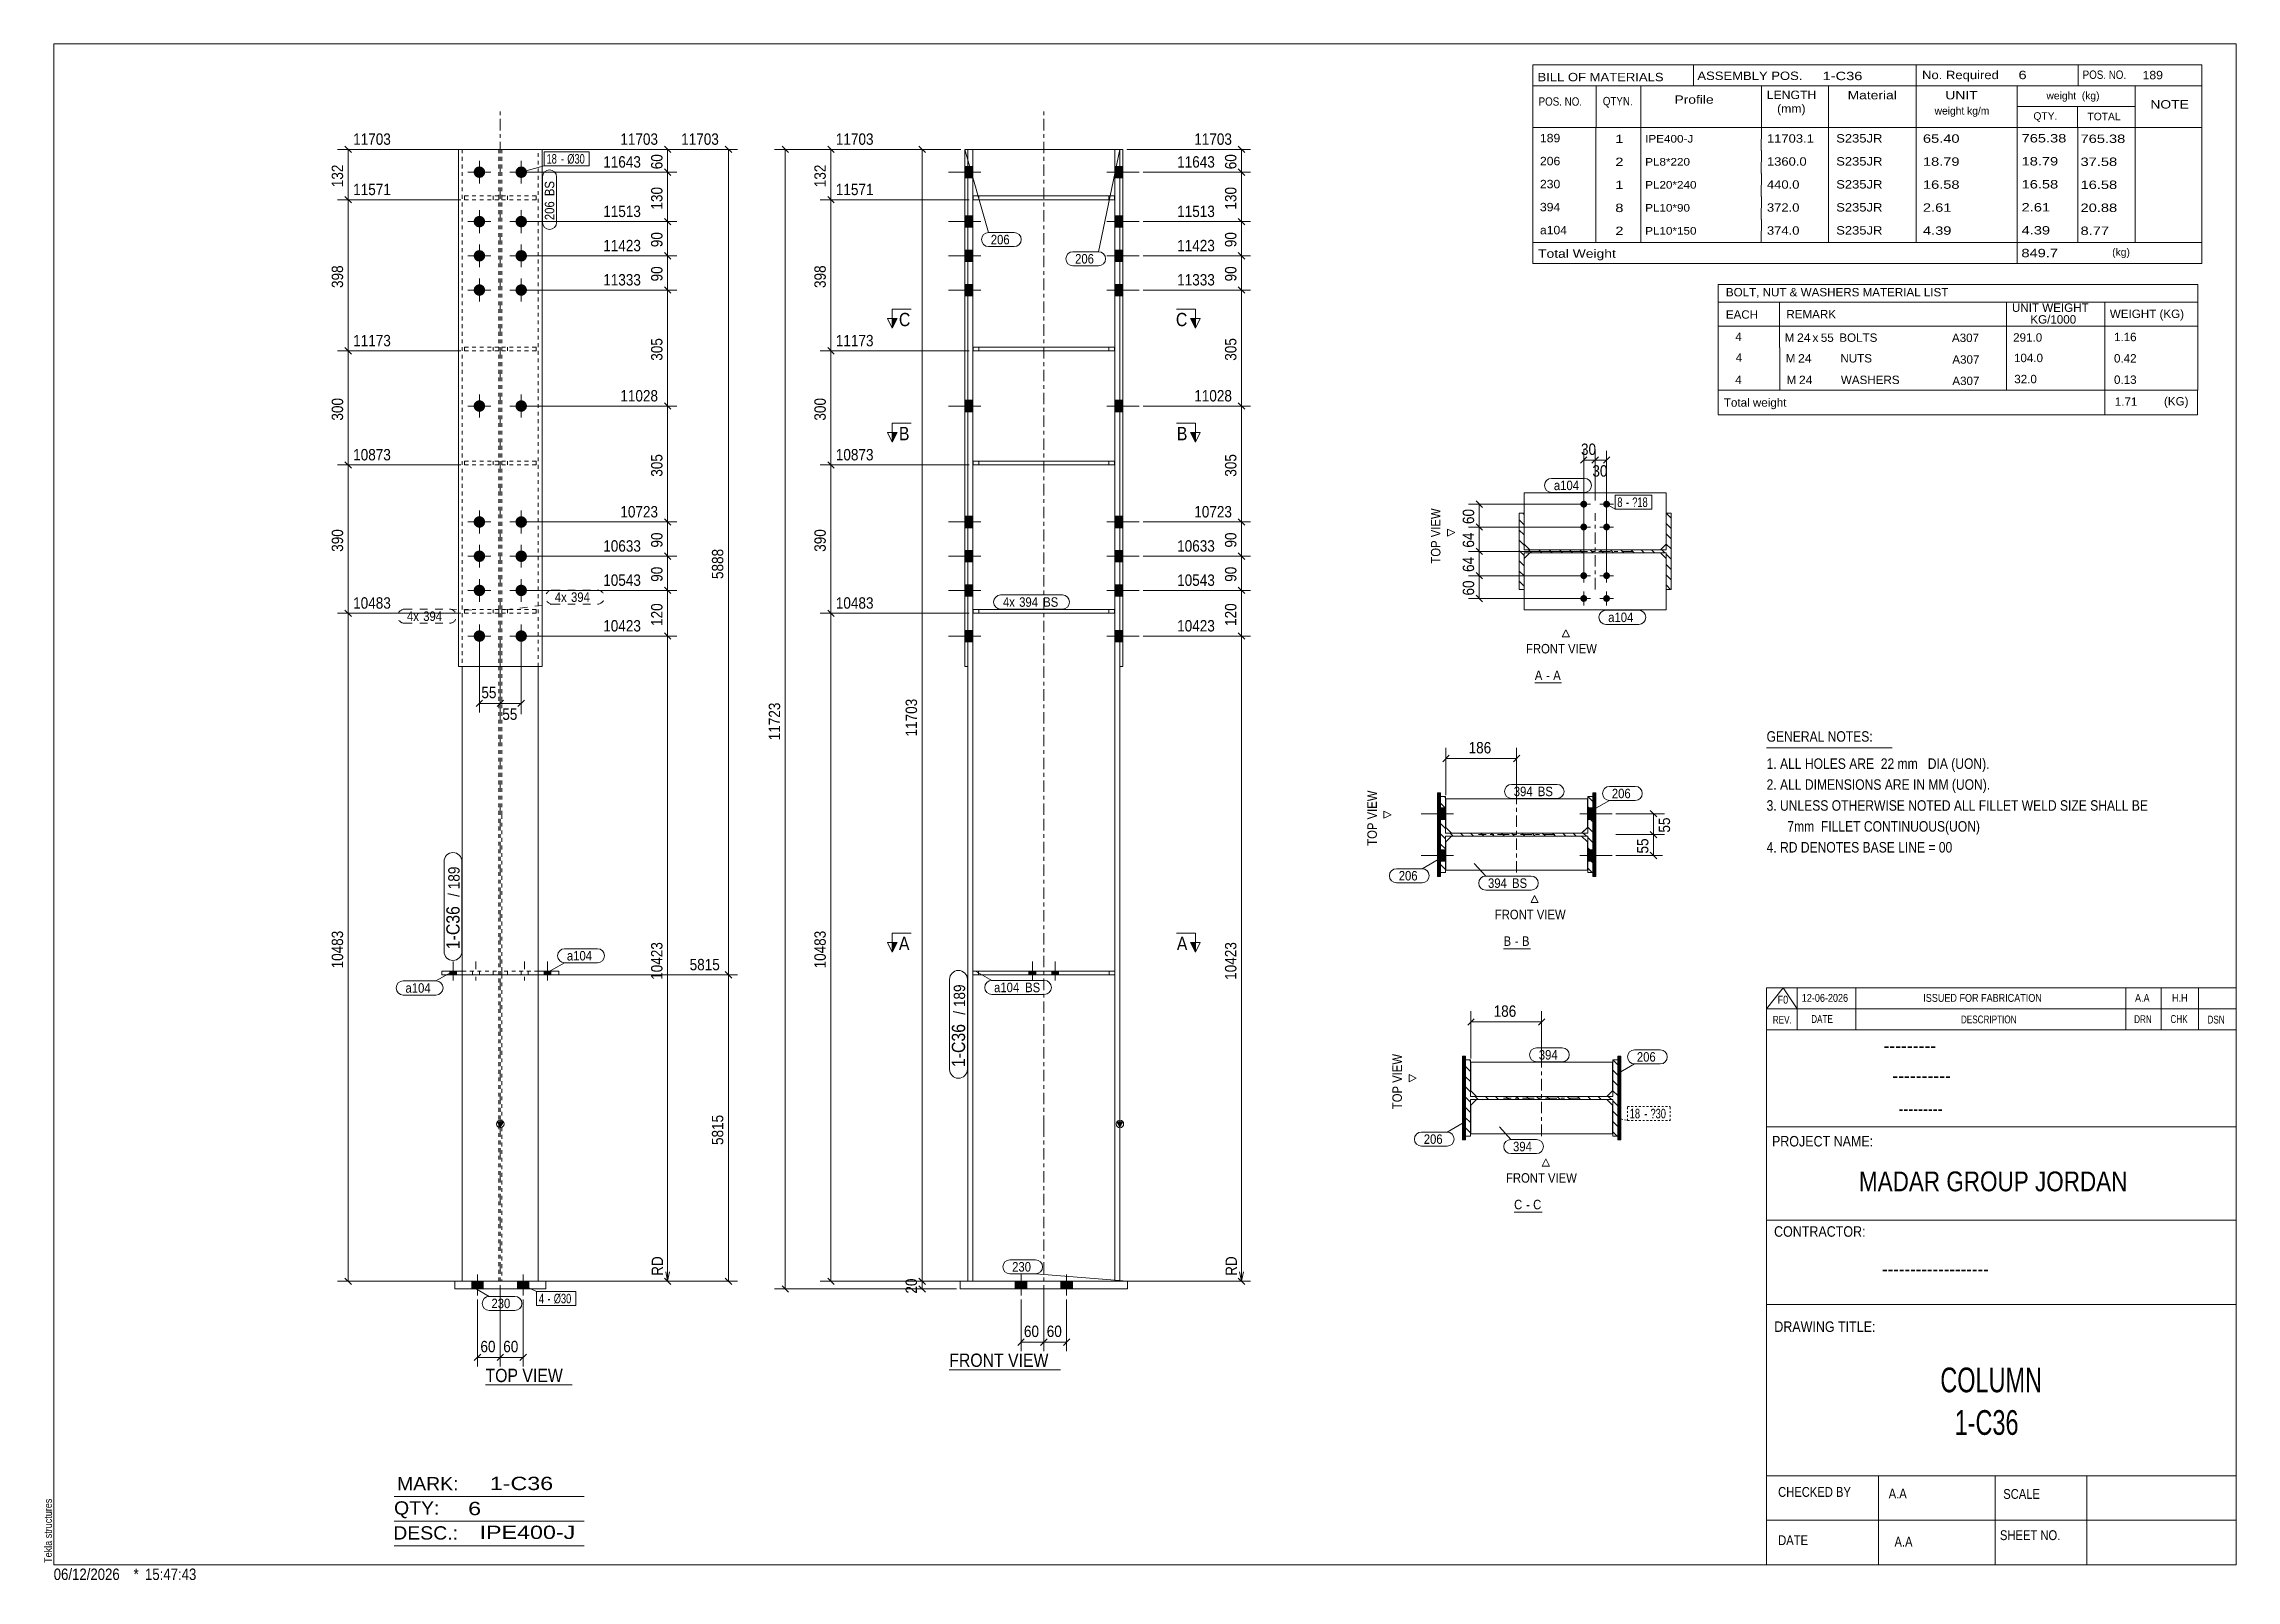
# Model space of a CAD drawing. Header units: millimetres. Extents: x 2 to 579, y 1 to 405.
import ezdxf

# ---------------------------------------------------------------- set-up
doc = ezdxf.new("R2010")
doc.units = ezdxf.units.MM
for name, pattern in [('XKITLINE00', [0]), ('XKITLINE01', [4, 1, -1, 1, -1]), ('XKITLINE02', [4, 2, -2]), ('XKITLINE03', [6, 3, -1, 1, -1]), ('XKITLINE04', [3, 0.5, -0.5, 0.5, -0.5, 0.5, -0.5])]:
    doc.linetypes.add(name, pattern=pattern)
for name, color, linetype, lineweight in [('Bolt', 3, 'Continuous', 0), ('BoltMark', 7, 'Continuous', 0), ('Dimensions', 7, 'Continuous', 0), ('DrawingSheet', 5, 'Continuous', 0), ('OtherObjectType', 7, 'Continuous', 0), ('Part', 2, 'Continuous', 0), ('PartMark', 7, 'Continuous', 0), ('Section', 6, 'Continuous', 0)]:
    doc.layers.add(name, color=color, linetype=linetype, lineweight=lineweight)
doc.styles.add('@ARIAL_UNICODE_MS_BOLD', font='ARIAL.TTF')
doc.styles.add('ARIAL', font='ARIAL.TTF')
doc.styles.add('ARIAL_NARROW', font='ARIALN.TTF')
doc.styles.add('COMIC_SANS_MS_BOLD', font='COMICBD.TTF')
doc.styles.add('SWIS721_EX_BT', font='ARIAL.TTF')
doc.styles.add('SWISSE', font='ARIAL.TTF')

# ---------------------------------------------------------------- blocks, each defined once
blk = doc.blocks.new('*A1')
at = {"layer": 'Part', "color": 7, "linetype": 'XKITLINE00', "lineweight": 0}
for p, q in [((391.71, 278.52), (390.41, 279.82)), ((391.71, 275.83), (390.41, 277.13)), ((391.71, 281.22), (391.39, 281.53)), ((430.41, 280.23), (429.11, 281.53)), ((430.41, 277.54), (429.11, 278.84)), ((391.71, 273.13), (390.41, 274.43)), ((391.71, 270.44), (390.41, 271.74)), ((393.71, 271.13), (392.91, 271.93)), ((396.4, 271.13), (395.6, 271.93)), ((399.1, 271.13), (398.3, 271.93)), ((401.79, 271.13), (400.99, 271.93)), ((404.49, 271.13), (403.69, 271.93)), ((407.18, 271.13), (406.38, 271.93)), ((409.87, 271.13), (409.07, 271.93)), ((412.57, 271.13), (411.77, 271.93)), ((415.26, 271.13), (414.46, 271.93)), ((417.96, 271.13), (417.16, 271.93)), ((420.65, 271.13), (419.85, 271.93)), ((423.34, 271.13), (422.54, 271.93)), ((426.04, 271.13), (425.24, 271.93)), ((428.73, 271.13), (427.93, 271.93)), ((430.41, 274.85), (429.11, 276.15)), ((430.41, 272.15), (429.11, 273.45)), ((391.71, 267.75), (390.41, 269.05)), ((391.71, 265.05), (390.41, 266.35)), ((430.41, 269.46), (429.11, 270.76)), ((430.41, 266.76), (429.11, 268.06)), ((430.41, 264.07), (429.11, 265.37)), ((391.71, 262.36), (390.41, 263.66)), ((430.25, 261.53), (429.11, 262.68))]:
    blk.add_line(p, q, dxfattribs=at)
blk = doc.blocks.new('*A2')
at = {"layer": 'Part', "color": 7, "linetype": 'XKITLINE00', "lineweight": 0}
for p, q in [((371.06, 204.03), (369.76, 205.33)), ((371.06, 201.33), (369.76, 202.63)), ((371.06, 206.72), (370.75, 207.04)), ((409.76, 205.74), (408.46, 207.04)), ((409.76, 203.04), (408.46, 204.34)), ((371.06, 198.64), (369.76, 199.94)), ((371.06, 195.94), (369.76, 197.24)), ((373.07, 196.64), (372.27, 197.44)), ((375.76, 196.64), (374.96, 197.44)), ((378.45, 196.64), (377.65, 197.44)), ((381.15, 196.64), (380.35, 197.44)), ((383.84, 196.64), (383.04, 197.44)), ((386.54, 196.64), (385.74, 197.44)), ((389.23, 196.64), (388.43, 197.44)), ((391.92, 196.64), (391.12, 197.44)), ((394.62, 196.64), (393.82, 197.44)), ((397.31, 196.64), (396.51, 197.44)), ((400.01, 196.64), (399.21, 197.44)), ((402.7, 196.64), (401.9, 197.44)), ((405.39, 196.64), (404.59, 197.44)), ((408.09, 196.64), (407.29, 197.44)), ((409.76, 200.35), (408.46, 201.65)), ((409.76, 197.66), (408.46, 198.96)), ((409.76, 194.96), (408.46, 196.26)), ((371.06, 193.25), (369.76, 194.55)), ((371.06, 190.56), (369.76, 191.86)), ((409.76, 192.27), (408.46, 193.57)), ((409.76, 189.57), (408.46, 190.87)), ((371.06, 187.86), (369.76, 189.16)), ((409.61, 187.04), (408.46, 188.18))]:
    blk.add_line(p, q, dxfattribs=at)
blk = doc.blocks.new('*A3')
at = {"layer": 'Part', "color": 7, "linetype": 'XKITLINE00', "lineweight": 0}
for p, q in [((409.76, 208.04), (409.76, 208.04)), ((409.76, 208.04), (409.76, 208.04)), ((409.82, 207.98), (409.76, 207.93)), ((409.87, 207.93), (409.76, 207.82)), ((409.93, 207.88), (409.76, 207.71)), ((409.98, 207.82), (409.76, 207.61)), ((410.03, 207.77), (409.76, 207.5)), ((410.09, 207.71), (409.76, 207.39)), ((410.14, 207.66), (409.76, 207.28)), ((410.2, 207.61), (409.76, 207.18)), ((409.87, 208.04), (409.82, 207.98)), ((409.98, 208.04), (409.87, 207.93)), ((410.09, 208.04), (409.93, 207.88)), ((410.2, 208.04), (409.98, 207.82)), ((410.3, 208.04), (410.03, 207.77)), ((410.41, 208.04), (410.09, 207.71)), ((410.52, 208.04), (410.14, 207.66)), ((410.56, 207.98), (410.2, 207.61)), ((410.56, 207.87), (410.25, 207.55)), ((410.56, 207.76), (410.3, 207.5)), ((410.56, 207.65), (410.36, 207.45)), ((410.25, 207.55), (409.76, 207.07)), ((410.3, 207.5), (409.76, 206.96)), ((410.36, 207.45), (409.76, 206.85)), ((410.41, 207.39), (409.76, 206.74)), ((410.46, 207.34), (409.76, 206.64)), ((410.52, 207.28), (409.76, 206.53)), ((410.56, 207.22), (409.76, 206.42)), ((410.56, 207.11), (409.76, 206.31)), ((410.56, 207.01), (409.76, 206.21)), ((410.56, 206.9), (409.76, 206.1)), ((410.56, 206.79), (409.76, 205.99)), ((410.56, 206.68), (409.76, 205.88)), ((410.56, 206.58), (409.76, 205.78)), ((410.56, 206.47), (409.76, 205.67)), ((410.56, 206.36), (409.76, 205.56)), ((410.56, 206.25), (409.76, 205.45)), ((410.56, 206.14), (409.76, 205.34)), ((410.56, 206.04), (409.76, 205.24)), ((410.56, 205.93), (409.76, 205.13)), ((410.56, 205.82), (409.76, 205.02)), ((410.56, 205.71), (409.76, 204.91)), ((410.56, 205.61), (409.76, 204.81)), ((410.56, 205.5), (409.76, 204.7)), ((410.56, 205.39), (409.76, 204.59)), ((410.56, 205.28), (409.76, 204.48)), ((410.56, 205.17), (409.76, 204.37)), ((410.56, 205.07), (409.76, 204.27)), ((410.56, 204.96), (409.76, 204.16)), ((410.56, 204.85), (409.76, 204.05)), ((410.56, 204.74), (409.76, 203.94)), ((410.56, 204.64), (409.76, 203.84)), ((410.56, 204.53), (409.76, 203.73)), ((410.56, 204.42), (409.76, 203.62)), ((410.56, 204.31), (409.76, 203.51)), ((410.56, 204.2), (409.76, 203.4)), ((410.56, 204.1), (409.76, 203.3)), ((410.56, 203.99), (409.76, 203.19)), ((410.56, 203.88), (409.76, 203.08)), ((410.56, 203.77), (409.76, 202.97)), ((410.56, 203.67), (409.76, 202.87)), ((410.56, 203.56), (409.76, 202.76)), ((410.56, 203.45), (409.76, 202.65)), ((410.56, 203.34), (409.76, 202.54)), ((410.56, 203.23), (409.76, 202.43)), ((410.56, 203.13), (409.76, 202.33)), ((410.56, 203.02), (409.76, 202.22)), ((410.56, 202.91), (409.76, 202.11)), ((410.56, 202.8), (409.76, 202)), ((410.56, 202.7), (409.76, 201.9)), ((410.56, 202.59), (409.76, 201.79)), ((410.56, 202.48), (409.76, 201.68)), ((410.56, 202.37), (409.76, 201.57)), ((410.56, 202.26), (409.76, 201.46)), ((410.56, 202.16), (409.76, 201.36)), ((410.56, 202.05), (409.76, 201.25)), ((410.56, 201.94), (409.76, 201.14)), ((410.56, 201.83), (409.76, 201.03)), ((410.56, 207.54), (410.41, 207.39)), ((410.56, 207.44), (410.46, 207.34)), ((410.56, 207.33), (410.52, 207.28)), ((410.56, 201.73), (409.76, 200.93)), ((410.56, 201.62), (409.76, 200.82)), ((410.56, 201.51), (409.76, 200.71)), ((410.56, 201.4), (409.76, 200.6)), ((410.56, 201.29), (409.76, 200.49)), ((410.56, 201.19), (409.76, 200.39)), ((410.56, 201.08), (409.76, 200.28)), ((410.56, 200.97), (409.76, 200.17)), ((410.56, 200.86), (409.76, 200.06)), ((410.56, 200.76), (409.76, 199.96)), ((410.56, 200.65), (409.76, 199.85)), ((410.56, 200.54), (409.76, 199.74)), ((410.56, 200.43), (409.76, 199.63)), ((410.56, 200.32), (409.76, 199.52)), ((410.56, 200.22), (409.76, 199.42)), ((410.56, 200.11), (409.76, 199.31)), ((410.56, 200), (409.76, 199.2)), ((410.56, 199.89), (409.76, 199.09)), ((410.56, 199.79), (409.76, 198.99)), ((410.56, 199.68), (409.76, 198.88)), ((410.56, 199.57), (409.76, 198.77)), ((410.56, 199.46), (409.76, 198.66)), ((410.56, 199.35), (409.76, 198.55)), ((410.56, 199.25), (409.76, 198.45)), ((410.56, 199.14), (409.76, 198.34)), ((410.56, 199.03), (409.76, 198.23)), ((410.56, 198.92), (409.76, 198.12)), ((410.56, 198.82), (409.76, 198.02)), ((410.56, 198.71), (409.76, 197.91)), ((410.56, 198.6), (409.76, 197.8)), ((410.56, 198.49), (409.76, 197.69)), ((410.56, 198.39), (409.76, 197.59)), ((410.56, 198.28), (409.76, 197.48)), ((410.56, 198.17), (409.76, 197.37)), ((410.56, 198.06), (409.76, 197.26)), ((410.56, 197.95), (409.76, 197.15)), ((410.56, 197.85), (409.76, 197.05)), ((410.56, 197.74), (409.76, 196.94)), ((410.56, 197.63), (409.76, 196.83)), ((410.56, 197.52), (409.76, 196.72)), ((410.56, 197.42), (409.76, 196.62)), ((410.56, 197.31), (409.76, 196.51)), ((410.56, 197.2), (409.76, 196.4)), ((410.56, 197.09), (409.76, 196.29)), ((410.56, 196.98), (409.76, 196.18)), ((410.56, 196.88), (409.76, 196.08)), ((410.56, 196.77), (409.76, 195.97)), ((410.56, 196.66), (409.76, 195.86)), ((410.56, 196.55), (409.76, 195.75)), ((410.56, 196.45), (409.76, 195.65)), ((410.56, 196.34), (409.76, 195.54)), ((410.56, 196.23), (409.76, 195.43)), ((410.56, 196.12), (409.76, 195.32)), ((410.56, 196.01), (409.76, 195.21)), ((410.56, 195.91), (409.76, 195.11)), ((410.56, 195.8), (409.76, 195)), ((410.56, 195.69), (409.76, 194.89)), ((410.56, 195.58), (409.76, 194.78)), ((410.56, 195.48), (409.76, 194.68)), ((410.56, 195.37), (409.76, 194.57)), ((410.56, 195.26), (409.76, 194.46)), ((410.56, 195.15), (409.76, 194.35)), ((410.56, 195.04), (409.76, 194.24)), ((410.56, 194.94), (409.76, 194.14)), ((410.56, 194.83), (409.76, 194.03)), ((410.56, 194.72), (409.76, 193.92)), ((410.56, 194.61), (409.76, 193.81)), ((410.56, 194.51), (409.76, 193.71)), ((410.56, 194.4), (409.76, 193.6)), ((410.56, 194.29), (409.76, 193.49)), ((410.56, 194.18), (409.76, 193.38)), ((410.56, 194.07), (409.76, 193.27)), ((410.56, 193.97), (409.76, 193.17)), ((410.56, 193.86), (409.76, 193.06)), ((410.56, 193.75), (409.76, 192.95)), ((410.56, 193.64), (409.76, 192.84)), ((410.56, 193.54), (409.76, 192.74)), ((410.56, 193.43), (409.76, 192.63)), ((410.56, 193.32), (409.76, 192.52)), ((410.56, 193.21), (409.76, 192.41)), ((410.56, 193.1), (409.76, 192.3)), ((410.56, 193), (409.76, 192.2)), ((410.56, 192.89), (409.76, 192.09)), ((410.56, 192.78), (409.76, 191.98)), ((410.56, 192.67), (409.76, 191.87)), ((410.56, 192.57), (409.76, 191.77)), ((410.56, 192.46), (409.76, 191.66)), ((410.56, 192.35), (409.76, 191.55)), ((410.56, 192.24), (409.76, 191.44)), ((410.56, 192.13), (409.76, 191.33)), ((410.56, 192.03), (409.76, 191.23)), ((410.56, 191.92), (409.76, 191.12)), ((410.56, 191.81), (409.76, 191.01)), ((410.56, 191.7), (409.76, 190.9)), ((410.56, 191.6), (409.76, 190.8)), ((410.56, 191.49), (409.76, 190.69)), ((410.56, 191.38), (409.76, 190.58)), ((410.56, 191.27), (409.76, 190.47)), ((410.56, 191.16), (409.76, 190.36)), ((410.56, 191.06), (409.76, 190.26)), ((410.56, 190.95), (409.76, 190.15)), ((410.56, 190.84), (409.76, 190.04)), ((410.56, 190.73), (409.76, 189.93)), ((410.56, 190.63), (409.76, 189.83)), ((410.56, 190.52), (409.76, 189.72)), ((410.56, 190.41), (409.76, 189.61)), ((410.56, 190.3), (409.76, 189.5)), ((410.56, 190.2), (409.76, 189.4)), ((410.56, 190.09), (409.76, 189.29)), ((410.56, 189.98), (409.76, 189.18)), ((410.56, 189.87), (409.76, 189.07)), ((410.56, 189.76), (409.76, 188.96)), ((410.56, 189.66), (409.76, 188.86)), ((410.56, 189.55), (409.76, 188.75)), ((410.56, 189.44), (409.76, 188.64)), ((410.56, 189.33), (409.76, 188.53)), ((410.56, 189.23), (409.76, 188.43)), ((410.56, 189.12), (409.76, 188.32)), ((410.56, 189.01), (409.76, 188.21)), ((410.56, 188.9), (409.76, 188.1)), ((410.56, 188.79), (409.76, 187.99)), ((410.56, 188.69), (409.76, 187.89)), ((410.56, 188.58), (409.76, 187.78)), ((410.56, 188.47), (409.76, 187.67)), ((410.56, 188.36), (409.76, 187.56)), ((410.56, 188.26), (409.76, 187.46)), ((410.56, 188.15), (409.76, 187.35)), ((410.56, 188.04), (409.76, 187.24)), ((410.56, 187.93), (409.76, 187.13)), ((410.56, 187.82), (409.76, 187.02)), ((410.56, 187.72), (409.76, 186.92)), ((410.56, 187.61), (409.76, 186.81)), ((410.56, 187.5), (409.76, 186.7)), ((410.56, 187.39), (409.76, 186.59)), ((410.56, 187.29), (409.76, 186.49)), ((410.56, 187.18), (409.76, 186.38)), ((410.56, 187.07), (409.76, 186.27)), ((410.56, 186.96), (409.76, 186.16)), ((410.56, 186.85), (409.77, 186.06)), ((410.56, 186.75), (409.86, 186.04)), ((410.56, 186.64), (409.96, 186.04)), ((410.56, 186.53), (410.07, 186.04)), ((410.56, 186.42), (410.18, 186.04)), ((410.56, 186.32), (410.29, 186.04)), ((410.56, 186.21), (410.39, 186.04)), ((410.56, 186.1), (410.56, 186.1))]:
    blk.add_line(p, q, dxfattribs=at)
blk = doc.blocks.new('*A4')
at = {"layer": 'Part', "color": 7, "linetype": 'XKITLINE00', "lineweight": 0}
for p, q in [((369.02, 207.98), (368.96, 207.93)), ((369.07, 207.93), (368.96, 207.82)), ((369.13, 207.88), (368.96, 207.71)), ((369.18, 207.82), (368.96, 207.61)), ((369.23, 207.77), (368.96, 207.5)), ((369.29, 207.71), (368.96, 207.39)), ((369.34, 207.66), (368.96, 207.28)), ((369.4, 207.61), (368.96, 207.18)), ((369.07, 208.04), (369.02, 207.98)), ((369.18, 208.04), (369.07, 207.93)), ((369.29, 208.04), (369.13, 207.88)), ((369.4, 208.04), (369.18, 207.82)), ((369.5, 208.04), (369.23, 207.77)), ((369.61, 208.04), (369.29, 207.71)), ((369.72, 208.04), (369.34, 207.66)), ((369.76, 207.98), (369.4, 207.61)), ((369.76, 207.87), (369.45, 207.55)), ((369.76, 207.76), (369.5, 207.5)), ((369.76, 207.65), (369.56, 207.45)), ((369.45, 207.55), (368.96, 207.07)), ((369.5, 207.5), (368.96, 206.96)), ((369.56, 207.45), (368.96, 206.85)), ((369.61, 207.39), (368.96, 206.74)), ((369.66, 207.34), (368.96, 206.64)), ((369.72, 207.28), (368.96, 206.53)), ((369.76, 207.22), (368.96, 206.42)), ((369.76, 207.11), (368.96, 206.31)), ((369.76, 207.01), (368.96, 206.21)), ((369.76, 206.9), (368.96, 206.1)), ((369.76, 206.79), (368.96, 205.99)), ((369.76, 206.68), (368.96, 205.88)), ((369.76, 206.58), (368.96, 205.78)), ((369.76, 206.47), (368.96, 205.67)), ((369.76, 206.36), (368.96, 205.56)), ((369.76, 206.25), (368.96, 205.45)), ((369.76, 206.14), (368.96, 205.34)), ((369.76, 206.04), (368.96, 205.24)), ((369.76, 205.93), (368.96, 205.13)), ((369.76, 205.82), (368.96, 205.02)), ((369.76, 205.71), (368.96, 204.91)), ((369.76, 205.61), (368.96, 204.81)), ((369.76, 205.5), (368.96, 204.7)), ((369.76, 205.39), (368.96, 204.59)), ((369.76, 205.28), (368.96, 204.48)), ((369.76, 205.17), (368.96, 204.37)), ((369.76, 205.07), (368.96, 204.27)), ((369.76, 204.96), (368.96, 204.16)), ((369.76, 204.85), (368.96, 204.05)), ((369.76, 204.74), (368.96, 203.94)), ((369.76, 204.64), (368.96, 203.84)), ((369.76, 204.53), (368.96, 203.73)), ((369.76, 204.42), (368.96, 203.62)), ((369.76, 204.31), (368.96, 203.51)), ((369.76, 204.2), (368.96, 203.4)), ((369.76, 204.1), (368.96, 203.3)), ((369.76, 203.99), (368.96, 203.19)), ((369.76, 203.88), (368.96, 203.08)), ((369.76, 203.77), (368.96, 202.97)), ((369.76, 203.67), (368.96, 202.87)), ((369.76, 203.56), (368.96, 202.76)), ((369.76, 203.45), (368.96, 202.65)), ((369.76, 203.34), (368.96, 202.54)), ((369.76, 203.23), (368.96, 202.43)), ((369.76, 203.13), (368.96, 202.33)), ((369.76, 203.02), (368.96, 202.22)), ((369.76, 202.91), (368.96, 202.11)), ((369.76, 202.8), (368.96, 202)), ((369.76, 202.7), (368.96, 201.9)), ((369.76, 202.59), (368.96, 201.79)), ((369.76, 202.48), (368.96, 201.68)), ((369.76, 202.37), (368.96, 201.57)), ((369.76, 202.26), (368.96, 201.46)), ((369.76, 202.16), (368.96, 201.36)), ((369.76, 202.05), (368.96, 201.25)), ((369.76, 201.94), (368.96, 201.14)), ((369.76, 201.83), (368.96, 201.03)), ((369.76, 207.54), (369.61, 207.39)), ((369.76, 207.44), (369.66, 207.34)), ((369.76, 207.33), (369.72, 207.28)), ((369.76, 201.73), (368.96, 200.93)), ((369.76, 201.62), (368.96, 200.82)), ((369.76, 201.51), (368.96, 200.71)), ((369.76, 201.4), (368.96, 200.6)), ((369.76, 201.29), (368.96, 200.49)), ((369.76, 201.19), (368.96, 200.39)), ((369.76, 201.08), (368.96, 200.28)), ((369.76, 200.97), (368.96, 200.17)), ((369.76, 200.86), (368.96, 200.06)), ((369.76, 200.76), (368.96, 199.96)), ((369.76, 200.65), (368.96, 199.85)), ((369.76, 200.54), (368.96, 199.74)), ((369.76, 200.43), (368.96, 199.63)), ((369.76, 200.32), (368.96, 199.52)), ((369.76, 200.22), (368.96, 199.42)), ((369.76, 200.11), (368.96, 199.31)), ((369.76, 200), (368.96, 199.2)), ((369.76, 199.89), (368.96, 199.09)), ((369.76, 199.79), (368.96, 198.99)), ((369.76, 199.68), (368.96, 198.88)), ((369.76, 199.57), (368.96, 198.77)), ((369.76, 199.46), (368.96, 198.66)), ((369.76, 199.35), (368.96, 198.55)), ((369.76, 199.25), (368.96, 198.45)), ((369.76, 199.14), (368.96, 198.34)), ((369.76, 199.03), (368.96, 198.23)), ((369.76, 198.92), (368.96, 198.12)), ((369.76, 198.82), (368.96, 198.02)), ((369.76, 198.71), (368.96, 197.91)), ((369.76, 198.6), (368.96, 197.8)), ((369.76, 198.49), (368.96, 197.69)), ((369.76, 198.39), (368.96, 197.59)), ((369.76, 198.28), (368.96, 197.48)), ((369.76, 198.17), (368.96, 197.37)), ((369.76, 198.06), (368.96, 197.26)), ((369.76, 197.95), (368.96, 197.15)), ((369.76, 197.85), (368.96, 197.05)), ((369.76, 197.74), (368.96, 196.94)), ((369.76, 197.63), (368.96, 196.83)), ((369.76, 197.52), (368.96, 196.72)), ((369.76, 197.42), (368.96, 196.62)), ((369.76, 197.31), (368.96, 196.51)), ((369.76, 197.2), (368.96, 196.4)), ((369.76, 197.09), (368.96, 196.29)), ((369.76, 196.98), (368.96, 196.18)), ((369.76, 196.88), (368.96, 196.08)), ((369.76, 196.77), (368.96, 195.97)), ((369.76, 196.66), (368.96, 195.86)), ((369.76, 196.55), (368.96, 195.75)), ((369.76, 196.45), (368.96, 195.65)), ((369.76, 196.34), (368.96, 195.54)), ((369.76, 196.23), (368.96, 195.43)), ((369.76, 196.12), (368.96, 195.32)), ((369.76, 196.01), (368.96, 195.21)), ((369.76, 195.91), (368.96, 195.11)), ((369.76, 195.8), (368.96, 195)), ((369.76, 195.69), (368.96, 194.89)), ((369.76, 195.58), (368.96, 194.78)), ((369.76, 195.48), (368.96, 194.68)), ((369.76, 195.37), (368.96, 194.57)), ((369.76, 195.26), (368.96, 194.46)), ((369.76, 195.15), (368.96, 194.35)), ((369.76, 195.04), (368.96, 194.24)), ((369.76, 194.94), (368.96, 194.14)), ((369.76, 194.83), (368.96, 194.03)), ((369.76, 194.72), (368.96, 193.92)), ((369.76, 194.61), (368.96, 193.81)), ((369.76, 194.51), (368.96, 193.71)), ((369.76, 194.4), (368.96, 193.6)), ((369.76, 194.29), (368.96, 193.49)), ((369.76, 194.18), (368.96, 193.38)), ((369.76, 194.07), (368.96, 193.27)), ((369.76, 193.97), (368.96, 193.17)), ((369.76, 193.86), (368.96, 193.06)), ((369.76, 193.75), (368.96, 192.95)), ((369.76, 193.64), (368.96, 192.84)), ((369.76, 193.54), (368.96, 192.74)), ((369.76, 193.43), (368.96, 192.63)), ((369.76, 193.32), (368.96, 192.52)), ((369.76, 193.21), (368.96, 192.41)), ((369.76, 193.1), (368.96, 192.3)), ((369.76, 193), (368.96, 192.2)), ((369.76, 192.89), (368.96, 192.09)), ((369.76, 192.78), (368.96, 191.98)), ((369.76, 192.67), (368.96, 191.87)), ((369.76, 192.57), (368.96, 191.77)), ((369.76, 192.46), (368.96, 191.66)), ((369.76, 192.35), (368.96, 191.55)), ((369.76, 192.24), (368.96, 191.44)), ((369.76, 192.13), (368.96, 191.33)), ((369.76, 192.03), (368.96, 191.23)), ((369.76, 191.92), (368.96, 191.12)), ((369.76, 191.81), (368.96, 191.01)), ((369.76, 191.7), (368.96, 190.9)), ((369.76, 191.6), (368.96, 190.8)), ((369.76, 191.49), (368.96, 190.69)), ((369.76, 191.38), (368.96, 190.58)), ((369.76, 191.27), (368.96, 190.47)), ((369.76, 191.16), (368.96, 190.36)), ((369.76, 191.06), (368.96, 190.26)), ((369.76, 190.95), (368.96, 190.15)), ((369.76, 190.84), (368.96, 190.04)), ((369.76, 190.73), (368.96, 189.93)), ((369.76, 190.63), (368.96, 189.83)), ((369.76, 190.52), (368.96, 189.72)), ((369.76, 190.41), (368.96, 189.61)), ((369.76, 190.3), (368.96, 189.5)), ((369.76, 190.2), (368.96, 189.4)), ((369.76, 190.09), (368.96, 189.29)), ((369.76, 189.98), (368.96, 189.18)), ((369.76, 189.87), (368.96, 189.07)), ((369.76, 189.76), (368.96, 188.96)), ((369.76, 189.66), (368.96, 188.86)), ((369.76, 189.55), (368.96, 188.75)), ((369.76, 189.44), (368.96, 188.64)), ((369.76, 189.33), (368.96, 188.53)), ((369.76, 189.23), (368.96, 188.43)), ((369.76, 189.12), (368.96, 188.32)), ((369.76, 189.01), (368.96, 188.21)), ((369.76, 188.9), (368.96, 188.1)), ((369.76, 188.79), (368.96, 187.99)), ((369.76, 188.69), (368.96, 187.89)), ((369.76, 188.58), (368.96, 187.78)), ((369.76, 188.47), (368.96, 187.67)), ((369.76, 188.36), (368.96, 187.56)), ((369.76, 188.26), (368.96, 187.46)), ((369.76, 188.15), (368.96, 187.35)), ((369.76, 188.04), (368.96, 187.24)), ((369.76, 187.93), (368.96, 187.13)), ((369.76, 187.82), (368.96, 187.02)), ((369.76, 187.72), (368.96, 186.92)), ((369.76, 187.61), (368.96, 186.81)), ((369.76, 187.5), (368.96, 186.7)), ((369.76, 187.39), (368.96, 186.59)), ((369.76, 187.29), (368.96, 186.49)), ((369.76, 187.18), (368.96, 186.38)), ((369.76, 187.07), (368.96, 186.27)), ((369.76, 186.96), (368.96, 186.16)), ((369.76, 186.85), (368.97, 186.06)), ((369.76, 186.75), (369.06, 186.04)), ((369.76, 186.64), (369.16, 186.04)), ((369.76, 186.53), (369.27, 186.04)), ((369.76, 186.42), (369.38, 186.04)), ((369.76, 186.32), (369.49, 186.04)), ((369.76, 186.21), (369.59, 186.04)), ((369.76, 186.1), (369.76, 186.1))]:
    blk.add_line(p, q, dxfattribs=at)
blk = doc.blocks.new('*A5')
at = {"layer": 'Part', "color": 7, "linetype": 'XKITLINE00', "lineweight": 0}
for p, q in [((377.64, 134.75), (376.34, 136.05)), ((377.64, 132.06), (376.34, 133.36)), ((377.64, 137.44), (377.33, 137.76)), ((416.34, 136.46), (415.04, 137.76)), ((416.34, 133.77), (415.04, 135.07)), ((377.64, 129.36), (376.34, 130.66)), ((377.64, 126.67), (376.34, 127.97)), ((379.64, 127.36), (378.84, 128.16)), ((382.34, 127.36), (381.54, 128.16)), ((385.03, 127.36), (384.23, 128.16)), ((387.73, 127.36), (386.93, 128.16)), ((390.42, 127.36), (389.62, 128.16)), ((393.11, 127.36), (392.31, 128.16)), ((395.81, 127.36), (395.01, 128.16)), ((398.5, 127.36), (397.7, 128.16)), ((401.2, 127.36), (400.4, 128.16)), ((403.89, 127.36), (403.09, 128.16)), ((406.59, 127.36), (405.79, 128.16)), ((409.28, 127.36), (408.48, 128.16)), ((411.97, 127.36), (411.17, 128.16)), ((414.67, 127.36), (413.87, 128.16)), ((416.34, 131.07), (415.04, 132.37)), ((416.34, 128.38), (415.04, 129.68)), ((416.34, 125.68), (415.04, 126.98)), ((377.64, 123.97), (376.34, 125.27)), ((377.64, 121.28), (376.34, 122.58)), ((416.34, 122.99), (415.04, 124.29)), ((416.34, 120.3), (415.04, 121.6)), ((377.64, 118.58), (376.34, 119.88)), ((416.19, 117.76), (415.04, 118.9))]:
    blk.add_line(p, q, dxfattribs=at)
blk = doc.blocks.new('*A6')
at = {"layer": 'Part', "color": 7, "linetype": 'XKITLINE00', "lineweight": 0}
for p, q in [((416.34, 138.76), (416.34, 138.76)), ((416.34, 138.76), (416.34, 138.76)), ((416.4, 138.71), (416.34, 138.65)), ((416.45, 138.65), (416.34, 138.54)), ((416.51, 138.6), (416.34, 138.44)), ((416.56, 138.54), (416.34, 138.33)), ((416.61, 138.49), (416.34, 138.22)), ((416.67, 138.44), (416.34, 138.11)), ((416.45, 138.76), (416.4, 138.71)), ((416.56, 138.76), (416.45, 138.65)), ((416.67, 138.76), (416.51, 138.6)), ((416.77, 138.76), (416.56, 138.54)), ((416.88, 138.76), (416.61, 138.49)), ((416.99, 138.76), (416.67, 138.44)), ((417.1, 138.76), (416.72, 138.38)), ((417.14, 138.7), (416.77, 138.33)), ((417.14, 138.59), (416.83, 138.28)), ((417.14, 138.48), (416.88, 138.22)), ((416.72, 138.38), (416.34, 138.01)), ((416.77, 138.33), (416.34, 137.9)), ((416.83, 138.28), (416.34, 137.79)), ((416.88, 138.22), (416.34, 137.68)), ((416.94, 138.17), (416.34, 137.57)), ((416.99, 138.11), (416.34, 137.47)), ((417.04, 138.06), (416.34, 137.36)), ((417.1, 138.01), (416.34, 137.25)), ((417.14, 137.94), (416.34, 137.14)), ((417.14, 137.84), (416.34, 137.04)), ((417.14, 137.73), (416.34, 136.93)), ((417.14, 137.62), (416.34, 136.82)), ((417.14, 137.51), (416.34, 136.71)), ((417.14, 137.41), (416.34, 136.61)), ((417.14, 137.3), (416.34, 136.5)), ((417.14, 137.19), (416.34, 136.39)), ((417.14, 137.08), (416.34, 136.28)), ((417.14, 136.97), (416.34, 136.17)), ((417.14, 136.87), (416.34, 136.07)), ((417.14, 136.76), (416.34, 135.96)), ((417.14, 136.65), (416.34, 135.85)), ((417.14, 136.54), (416.34, 135.74)), ((417.14, 136.44), (416.34, 135.64)), ((417.14, 136.33), (416.34, 135.53)), ((417.14, 136.22), (416.34, 135.42)), ((417.14, 136.11), (416.34, 135.31)), ((417.14, 136), (416.34, 135.2)), ((417.14, 135.9), (416.34, 135.1)), ((417.14, 135.79), (416.34, 134.99)), ((417.14, 135.68), (416.34, 134.88)), ((417.14, 135.57), (416.34, 134.77)), ((417.14, 135.47), (416.34, 134.67)), ((417.14, 135.36), (416.34, 134.56)), ((417.14, 135.25), (416.34, 134.45)), ((417.14, 135.14), (416.34, 134.34)), ((417.14, 135.03), (416.34, 134.23)), ((417.14, 134.93), (416.34, 134.13)), ((417.14, 134.82), (416.34, 134.02)), ((417.14, 134.71), (416.34, 133.91)), ((417.14, 134.6), (416.34, 133.8)), ((417.14, 134.5), (416.34, 133.7)), ((417.14, 134.39), (416.34, 133.59)), ((417.14, 134.28), (416.34, 133.48)), ((417.14, 134.17), (416.34, 133.37)), ((417.14, 134.06), (416.34, 133.26)), ((417.14, 133.96), (416.34, 133.16)), ((417.14, 133.85), (416.34, 133.05)), ((417.14, 133.74), (416.34, 132.94)), ((417.14, 133.63), (416.34, 132.83)), ((417.14, 133.53), (416.34, 132.73)), ((417.14, 133.42), (416.34, 132.62)), ((417.14, 133.31), (416.34, 132.51)), ((417.14, 133.2), (416.34, 132.4)), ((417.14, 133.09), (416.34, 132.29)), ((417.14, 132.99), (416.34, 132.19)), ((417.14, 132.88), (416.34, 132.08)), ((417.14, 132.77), (416.34, 131.97)), ((417.14, 132.66), (416.34, 131.86)), ((417.14, 138.37), (416.94, 138.17)), ((417.14, 138.27), (416.99, 138.11)), ((417.14, 138.16), (417.04, 138.06)), ((417.14, 138.05), (417.1, 138.01)), ((417.14, 132.56), (416.34, 131.76)), ((417.14, 132.45), (416.34, 131.65)), ((417.14, 132.34), (416.34, 131.54)), ((417.14, 132.23), (416.34, 131.43)), ((417.14, 132.12), (416.34, 131.32)), ((417.14, 132.02), (416.34, 131.22)), ((417.14, 131.91), (416.34, 131.11)), ((417.14, 131.8), (416.34, 131)), ((417.14, 131.69), (416.34, 130.89)), ((417.14, 131.59), (416.34, 130.79)), ((417.14, 131.48), (416.34, 130.68)), ((417.14, 131.37), (416.34, 130.57)), ((417.14, 131.26), (416.34, 130.46)), ((417.14, 131.15), (416.34, 130.35)), ((417.14, 131.05), (416.34, 130.25)), ((417.14, 130.94), (416.34, 130.14)), ((417.14, 130.83), (416.34, 130.03)), ((417.14, 130.72), (416.34, 129.92)), ((417.14, 130.62), (416.34, 129.82)), ((417.14, 130.51), (416.34, 129.71)), ((417.14, 130.4), (416.34, 129.6)), ((417.14, 130.29), (416.34, 129.49)), ((417.14, 130.18), (416.34, 129.38)), ((417.14, 130.08), (416.34, 129.28)), ((417.14, 129.97), (416.34, 129.17)), ((417.14, 129.86), (416.34, 129.06)), ((417.14, 129.75), (416.34, 128.95)), ((417.14, 129.65), (416.34, 128.85)), ((417.14, 129.54), (416.34, 128.74)), ((417.14, 129.43), (416.34, 128.63)), ((417.14, 129.32), (416.34, 128.52)), ((417.14, 129.22), (416.34, 128.42)), ((417.14, 129.11), (416.34, 128.31)), ((417.14, 129), (416.34, 128.2)), ((417.14, 128.89), (416.34, 128.09)), ((417.14, 128.78), (416.34, 127.98)), ((417.14, 128.68), (416.34, 127.88)), ((417.14, 128.57), (416.34, 127.77)), ((417.14, 128.46), (416.34, 127.66)), ((417.14, 128.35), (416.34, 127.55)), ((417.14, 128.25), (416.34, 127.45)), ((417.14, 128.14), (416.34, 127.34)), ((417.14, 128.03), (416.34, 127.23)), ((417.14, 127.92), (416.34, 127.12)), ((417.14, 127.81), (416.34, 127.01)), ((417.14, 127.71), (416.34, 126.91)), ((417.14, 127.6), (416.34, 126.8)), ((417.14, 127.49), (416.34, 126.69)), ((417.14, 127.38), (416.34, 126.58)), ((417.14, 127.28), (416.34, 126.48)), ((417.14, 127.17), (416.34, 126.37)), ((417.14, 127.06), (416.34, 126.26)), ((417.14, 126.95), (416.34, 126.15)), ((417.14, 126.84), (416.34, 126.04)), ((417.14, 126.74), (416.34, 125.94)), ((417.14, 126.63), (416.34, 125.83)), ((417.14, 126.52), (416.34, 125.72)), ((417.14, 126.41), (416.34, 125.61)), ((417.14, 126.31), (416.34, 125.51)), ((417.14, 126.2), (416.34, 125.4)), ((417.14, 126.09), (416.34, 125.29)), ((417.14, 125.98), (416.34, 125.18)), ((417.14, 125.87), (416.34, 125.07)), ((417.14, 125.77), (416.34, 124.97)), ((417.14, 125.66), (416.34, 124.86)), ((417.14, 125.55), (416.34, 124.75)), ((417.14, 125.44), (416.34, 124.64)), ((417.14, 125.34), (416.34, 124.54)), ((417.14, 125.23), (416.34, 124.43)), ((417.14, 125.12), (416.34, 124.32)), ((417.14, 125.01), (416.34, 124.21)), ((417.14, 124.9), (416.34, 124.1)), ((417.14, 124.8), (416.34, 124)), ((417.14, 124.69), (416.34, 123.89)), ((417.14, 124.58), (416.34, 123.78)), ((417.14, 124.47), (416.34, 123.67)), ((417.14, 124.37), (416.34, 123.57)), ((417.14, 124.26), (416.34, 123.46)), ((417.14, 124.15), (416.34, 123.35)), ((417.14, 124.04), (416.34, 123.24)), ((417.14, 123.93), (416.34, 123.13)), ((417.14, 123.83), (416.34, 123.03)), ((417.14, 123.72), (416.34, 122.92)), ((417.14, 123.61), (416.34, 122.81)), ((417.14, 123.5), (416.34, 122.7)), ((417.14, 123.4), (416.34, 122.6)), ((417.14, 123.29), (416.34, 122.49)), ((417.14, 123.18), (416.34, 122.38)), ((417.14, 123.07), (416.34, 122.27)), ((417.14, 122.96), (416.34, 122.16)), ((417.14, 122.86), (416.34, 122.06)), ((417.14, 122.75), (416.34, 121.95)), ((417.14, 122.64), (416.34, 121.84)), ((417.14, 122.53), (416.34, 121.73)), ((417.14, 122.43), (416.34, 121.63)), ((417.14, 122.32), (416.34, 121.52)), ((417.14, 122.21), (416.34, 121.41)), ((417.14, 122.1), (416.34, 121.3)), ((417.14, 121.99), (416.34, 121.19)), ((417.14, 121.89), (416.34, 121.09)), ((417.14, 121.78), (416.34, 120.98)), ((417.14, 121.67), (416.34, 120.87)), ((417.14, 121.56), (416.34, 120.76)), ((417.14, 121.46), (416.34, 120.66)), ((417.14, 121.35), (416.34, 120.55)), ((417.14, 121.24), (416.34, 120.44)), ((417.14, 121.13), (416.34, 120.33)), ((417.14, 121.03), (416.34, 120.23)), ((417.14, 120.92), (416.34, 120.12)), ((417.14, 120.81), (416.34, 120.01)), ((417.14, 120.7), (416.34, 119.9)), ((417.14, 120.59), (416.34, 119.79)), ((417.14, 120.49), (416.34, 119.69)), ((417.14, 120.38), (416.34, 119.58)), ((417.14, 120.27), (416.34, 119.47)), ((417.14, 120.16), (416.34, 119.36)), ((417.14, 120.06), (416.34, 119.26)), ((417.14, 119.95), (416.34, 119.15)), ((417.14, 119.84), (416.34, 119.04)), ((417.14, 119.73), (416.34, 118.93)), ((417.14, 119.62), (416.34, 118.82)), ((417.14, 119.52), (416.34, 118.72)), ((417.14, 119.41), (416.34, 118.61)), ((417.14, 119.3), (416.34, 118.5)), ((417.14, 119.19), (416.34, 118.39)), ((417.14, 119.09), (416.34, 118.29)), ((417.14, 118.98), (416.34, 118.18)), ((417.14, 118.87), (416.34, 118.07)), ((417.14, 118.76), (416.34, 117.96)), ((417.14, 118.65), (416.34, 117.85)), ((417.14, 118.55), (416.34, 117.75)), ((417.14, 118.44), (416.34, 117.64)), ((417.14, 118.33), (416.34, 117.53)), ((417.14, 118.22), (416.34, 117.42)), ((417.14, 118.12), (416.34, 117.32)), ((417.14, 118.01), (416.34, 117.21)), ((417.14, 117.9), (416.34, 117.1)), ((417.14, 117.79), (416.34, 116.99)), ((417.14, 117.68), (416.34, 116.88)), ((417.14, 117.58), (416.35, 116.78)), ((417.14, 117.47), (416.44, 116.76)), ((417.14, 117.36), (416.54, 116.76)), ((417.14, 117.25), (416.65, 116.76)), ((417.14, 117.15), (416.76, 116.76)), ((417.14, 117.04), (416.87, 116.76)), ((417.14, 116.93), (416.97, 116.76)), ((417.14, 116.82), (417.14, 116.82))]:
    blk.add_line(p, q, dxfattribs=at)
blk = doc.blocks.new('*A7')
at = {"layer": 'Part', "color": 7, "linetype": 'XKITLINE00', "lineweight": 0}
for p, q in [((375.6, 138.71), (375.54, 138.65)), ((375.65, 138.65), (375.54, 138.54)), ((375.71, 138.6), (375.54, 138.44)), ((375.76, 138.54), (375.54, 138.33)), ((375.81, 138.49), (375.54, 138.22)), ((375.87, 138.44), (375.54, 138.11)), ((375.65, 138.76), (375.6, 138.71)), ((375.76, 138.76), (375.65, 138.65)), ((375.87, 138.76), (375.71, 138.6)), ((375.97, 138.76), (375.76, 138.54)), ((376.08, 138.76), (375.81, 138.49)), ((376.19, 138.76), (375.87, 138.44)), ((376.3, 138.76), (375.92, 138.38)), ((376.34, 138.7), (375.97, 138.33)), ((376.34, 138.59), (376.03, 138.28)), ((376.34, 138.48), (376.08, 138.22)), ((375.92, 138.38), (375.54, 138.01)), ((375.97, 138.33), (375.54, 137.9)), ((376.03, 138.28), (375.54, 137.79)), ((376.08, 138.22), (375.54, 137.68)), ((376.14, 138.17), (375.54, 137.57)), ((376.19, 138.11), (375.54, 137.47)), ((376.24, 138.06), (375.54, 137.36)), ((376.3, 138.01), (375.54, 137.25)), ((376.34, 137.94), (375.54, 137.14)), ((376.34, 137.84), (375.54, 137.04)), ((376.34, 137.73), (375.54, 136.93)), ((376.34, 137.62), (375.54, 136.82)), ((376.34, 137.51), (375.54, 136.71)), ((376.34, 137.41), (375.54, 136.61)), ((376.34, 137.3), (375.54, 136.5)), ((376.34, 137.19), (375.54, 136.39)), ((376.34, 137.08), (375.54, 136.28)), ((376.34, 136.97), (375.54, 136.17)), ((376.34, 136.87), (375.54, 136.07)), ((376.34, 136.76), (375.54, 135.96)), ((376.34, 136.65), (375.54, 135.85)), ((376.34, 136.54), (375.54, 135.74)), ((376.34, 136.44), (375.54, 135.64)), ((376.34, 136.33), (375.54, 135.53)), ((376.34, 136.22), (375.54, 135.42)), ((376.34, 136.11), (375.54, 135.31)), ((376.34, 136), (375.54, 135.2)), ((376.34, 135.9), (375.54, 135.1)), ((376.34, 135.79), (375.54, 134.99)), ((376.34, 135.68), (375.54, 134.88)), ((376.34, 135.57), (375.54, 134.77)), ((376.34, 135.47), (375.54, 134.67)), ((376.34, 135.36), (375.54, 134.56)), ((376.34, 135.25), (375.54, 134.45)), ((376.34, 135.14), (375.54, 134.34)), ((376.34, 135.03), (375.54, 134.23)), ((376.34, 134.93), (375.54, 134.13)), ((376.34, 134.82), (375.54, 134.02)), ((376.34, 134.71), (375.54, 133.91)), ((376.34, 134.6), (375.54, 133.8)), ((376.34, 134.5), (375.54, 133.7)), ((376.34, 134.39), (375.54, 133.59)), ((376.34, 134.28), (375.54, 133.48)), ((376.34, 134.17), (375.54, 133.37)), ((376.34, 134.06), (375.54, 133.26)), ((376.34, 133.96), (375.54, 133.16)), ((376.34, 133.85), (375.54, 133.05)), ((376.34, 133.74), (375.54, 132.94)), ((376.34, 133.63), (375.54, 132.83)), ((376.34, 133.53), (375.54, 132.73)), ((376.34, 133.42), (375.54, 132.62)), ((376.34, 133.31), (375.54, 132.51)), ((376.34, 133.2), (375.54, 132.4)), ((376.34, 133.09), (375.54, 132.29)), ((376.34, 132.99), (375.54, 132.19)), ((376.34, 132.88), (375.54, 132.08)), ((376.34, 132.77), (375.54, 131.97)), ((376.34, 132.66), (375.54, 131.86)), ((376.34, 138.37), (376.14, 138.17)), ((376.34, 138.27), (376.19, 138.11)), ((376.34, 138.16), (376.24, 138.06)), ((376.34, 138.05), (376.3, 138.01)), ((376.34, 132.56), (375.54, 131.76)), ((376.34, 132.45), (375.54, 131.65)), ((376.34, 132.34), (375.54, 131.54)), ((376.34, 132.23), (375.54, 131.43)), ((376.34, 132.12), (375.54, 131.32)), ((376.34, 132.02), (375.54, 131.22)), ((376.34, 131.91), (375.54, 131.11)), ((376.34, 131.8), (375.54, 131)), ((376.34, 131.69), (375.54, 130.89)), ((376.34, 131.59), (375.54, 130.79)), ((376.34, 131.48), (375.54, 130.68)), ((376.34, 131.37), (375.54, 130.57)), ((376.34, 131.26), (375.54, 130.46)), ((376.34, 131.15), (375.54, 130.35)), ((376.34, 131.05), (375.54, 130.25)), ((376.34, 130.94), (375.54, 130.14)), ((376.34, 130.83), (375.54, 130.03)), ((376.34, 130.72), (375.54, 129.92)), ((376.34, 130.62), (375.54, 129.82)), ((376.34, 130.51), (375.54, 129.71)), ((376.34, 130.4), (375.54, 129.6)), ((376.34, 130.29), (375.54, 129.49)), ((376.34, 130.18), (375.54, 129.38)), ((376.34, 130.08), (375.54, 129.28)), ((376.34, 129.97), (375.54, 129.17)), ((376.34, 129.86), (375.54, 129.06)), ((376.34, 129.75), (375.54, 128.95)), ((376.34, 129.65), (375.54, 128.85)), ((376.34, 129.54), (375.54, 128.74)), ((376.34, 129.43), (375.54, 128.63)), ((376.34, 129.32), (375.54, 128.52)), ((376.34, 129.22), (375.54, 128.42)), ((376.34, 129.11), (375.54, 128.31)), ((376.34, 129), (375.54, 128.2)), ((376.34, 128.89), (375.54, 128.09)), ((376.34, 128.78), (375.54, 127.98)), ((376.34, 128.68), (375.54, 127.88)), ((376.34, 128.57), (375.54, 127.77)), ((376.34, 128.46), (375.54, 127.66)), ((376.34, 128.35), (375.54, 127.55)), ((376.34, 128.25), (375.54, 127.45)), ((376.34, 128.14), (375.54, 127.34)), ((376.34, 128.03), (375.54, 127.23)), ((376.34, 127.92), (375.54, 127.12)), ((376.34, 127.81), (375.54, 127.01)), ((376.34, 127.71), (375.54, 126.91)), ((376.34, 127.6), (375.54, 126.8)), ((376.34, 127.49), (375.54, 126.69)), ((376.34, 127.38), (375.54, 126.58)), ((376.34, 127.28), (375.54, 126.48)), ((376.34, 127.17), (375.54, 126.37)), ((376.34, 127.06), (375.54, 126.26)), ((376.34, 126.95), (375.54, 126.15)), ((376.34, 126.84), (375.54, 126.04)), ((376.34, 126.74), (375.54, 125.94)), ((376.34, 126.63), (375.54, 125.83)), ((376.34, 126.52), (375.54, 125.72)), ((376.34, 126.41), (375.54, 125.61)), ((376.34, 126.31), (375.54, 125.51)), ((376.34, 126.2), (375.54, 125.4)), ((376.34, 126.09), (375.54, 125.29)), ((376.34, 125.98), (375.54, 125.18)), ((376.34, 125.87), (375.54, 125.07)), ((376.34, 125.77), (375.54, 124.97)), ((376.34, 125.66), (375.54, 124.86)), ((376.34, 125.55), (375.54, 124.75)), ((376.34, 125.44), (375.54, 124.64)), ((376.34, 125.34), (375.54, 124.54)), ((376.34, 125.23), (375.54, 124.43)), ((376.34, 125.12), (375.54, 124.32)), ((376.34, 125.01), (375.54, 124.21)), ((376.34, 124.9), (375.54, 124.1)), ((376.34, 124.8), (375.54, 124)), ((376.34, 124.69), (375.54, 123.89)), ((376.34, 124.58), (375.54, 123.78)), ((376.34, 124.47), (375.54, 123.67)), ((376.34, 124.37), (375.54, 123.57)), ((376.34, 124.26), (375.54, 123.46)), ((376.34, 124.15), (375.54, 123.35)), ((376.34, 124.04), (375.54, 123.24)), ((376.34, 123.93), (375.54, 123.13)), ((376.34, 123.83), (375.54, 123.03)), ((376.34, 123.72), (375.54, 122.92)), ((376.34, 123.61), (375.54, 122.81)), ((376.34, 123.5), (375.54, 122.7)), ((376.34, 123.4), (375.54, 122.6)), ((376.34, 123.29), (375.54, 122.49)), ((376.34, 123.18), (375.54, 122.38)), ((376.34, 123.07), (375.54, 122.27)), ((376.34, 122.96), (375.54, 122.16)), ((376.34, 122.86), (375.54, 122.06)), ((376.34, 122.75), (375.54, 121.95)), ((376.34, 122.64), (375.54, 121.84)), ((376.34, 122.53), (375.54, 121.73)), ((376.34, 122.43), (375.54, 121.63)), ((376.34, 122.32), (375.54, 121.52)), ((376.34, 122.21), (375.54, 121.41)), ((376.34, 122.1), (375.54, 121.3)), ((376.34, 121.99), (375.54, 121.19)), ((376.34, 121.89), (375.54, 121.09)), ((376.34, 121.78), (375.54, 120.98)), ((376.34, 121.67), (375.54, 120.87)), ((376.34, 121.56), (375.54, 120.76)), ((376.34, 121.46), (375.54, 120.66)), ((376.34, 121.35), (375.54, 120.55)), ((376.34, 121.24), (375.54, 120.44)), ((376.34, 121.13), (375.54, 120.33)), ((376.34, 121.03), (375.54, 120.23)), ((376.34, 120.92), (375.54, 120.12)), ((376.34, 120.81), (375.54, 120.01)), ((376.34, 120.7), (375.54, 119.9)), ((376.34, 120.59), (375.54, 119.79)), ((376.34, 120.49), (375.54, 119.69)), ((376.34, 120.38), (375.54, 119.58)), ((376.34, 120.27), (375.54, 119.47)), ((376.34, 120.16), (375.54, 119.36)), ((376.34, 120.06), (375.54, 119.26)), ((376.34, 119.95), (375.54, 119.15)), ((376.34, 119.84), (375.54, 119.04)), ((376.34, 119.73), (375.54, 118.93)), ((376.34, 119.62), (375.54, 118.82)), ((376.34, 119.52), (375.54, 118.72)), ((376.34, 119.41), (375.54, 118.61)), ((376.34, 119.3), (375.54, 118.5)), ((376.34, 119.19), (375.54, 118.39)), ((376.34, 119.09), (375.54, 118.29)), ((376.34, 118.98), (375.54, 118.18)), ((376.34, 118.87), (375.54, 118.07)), ((376.34, 118.76), (375.54, 117.96)), ((376.34, 118.65), (375.54, 117.85)), ((376.34, 118.55), (375.54, 117.75)), ((376.34, 118.44), (375.54, 117.64)), ((376.34, 118.33), (375.54, 117.53)), ((376.34, 118.22), (375.54, 117.42)), ((376.34, 118.12), (375.54, 117.32)), ((376.34, 118.01), (375.54, 117.21)), ((376.34, 117.9), (375.54, 117.1)), ((376.34, 117.79), (375.54, 116.99)), ((376.34, 117.68), (375.54, 116.88)), ((376.34, 117.58), (375.55, 116.78)), ((376.34, 117.47), (375.64, 116.76)), ((376.34, 117.36), (375.74, 116.76)), ((376.34, 117.25), (375.85, 116.76)), ((376.34, 117.15), (375.96, 116.76)), ((376.34, 117.04), (376.07, 116.76)), ((376.34, 116.93), (376.17, 116.76)), ((376.34, 116.82), (376.34, 116.82))]:
    blk.add_line(p, q, dxfattribs=at)
blk = doc.blocks.new('*A8')
at = {"layer": 'Bolt'}
for points in [[(260.9, 79.55), (260.9, 77.55), (257.9, 77.55), (257.9, 79.55)], [(260.9, 79.55), (260.9, 77.55), (257.9, 77.55), (257.9, 79.55)], [(272.9, 79.55), (272.9, 77.55), (269.9, 77.55), (269.9, 79.55)], [(272.9, 79.55), (272.9, 77.55), (269.9, 77.55), (269.9, 79.55)]]:
    blk.add_hatch(color=3, dxfattribs=at).paths.add_polyline_path(points, flags=17)
at = {"layer": 'Bolt', "color": 3, "linetype": 'XKITLINE00', "lineweight": 0}
for p, q in [((259.4, 81.3), (259.4, 75.8)), ((259.4, 81.3), (259.4, 75.8)), ((271.4, 81.3), (271.4, 75.8)), ((271.4, 81.3), (271.4, 75.8)), ((257.9, 79.55), (257.9, 77.55)), ((257.9, 79.55), (257.9, 77.55)), ((260.9, 79.55), (260.9, 77.55)), ((260.9, 79.55), (260.9, 77.55)), ((269.9, 79.55), (269.9, 77.55)), ((269.9, 79.55), (269.9, 77.55)), ((272.9, 79.55), (272.9, 77.55)), ((272.9, 79.55), (272.9, 77.55))]:
    blk.add_line(p, q, dxfattribs=at)
blk = doc.blocks.new('*A9')
at = {"layer": 'Bolt'}
for points in [[(285.4, 369.75), (284.1, 369.75), (284.1, 372.75), (285.4, 372.75)], [(285.4, 369.75), (284.1, 369.75), (284.1, 372.75), (285.4, 372.75)], [(286.2, 369.75), (285.4, 369.75), (285.4, 372.75), (286.2, 372.75)], [(286.2, 369.75), (285.4, 369.75), (285.4, 372.75), (286.2, 372.75)], [(285.4, 356.75), (284.1, 356.75), (284.1, 359.75), (285.4, 359.75)], [(285.4, 356.75), (284.1, 356.75), (284.1, 359.75), (285.4, 359.75)], [(286.2, 356.75), (285.4, 356.75), (285.4, 359.75), (286.2, 359.75)], [(286.2, 356.75), (285.4, 356.75), (285.4, 359.75), (286.2, 359.75)], [(285.4, 347.75), (284.1, 347.75), (284.1, 350.75), (285.4, 350.75)], [(285.4, 347.75), (284.1, 347.75), (284.1, 350.75), (285.4, 350.75)], [(286.2, 347.75), (285.4, 347.75), (285.4, 350.75), (286.2, 350.75)], [(286.2, 347.75), (285.4, 347.75), (285.4, 350.75), (286.2, 350.75)], [(285.4, 338.75), (284.1, 338.75), (284.1, 341.75), (285.4, 341.75)], [(285.4, 338.75), (284.1, 338.75), (284.1, 341.75), (285.4, 341.75)], [(286.2, 338.75), (285.4, 338.75), (285.4, 341.75), (286.2, 341.75)], [(286.2, 338.75), (285.4, 338.75), (285.4, 341.75), (286.2, 341.75)], [(285.4, 308.25), (284.1, 308.25), (284.1, 311.25), (285.4, 311.25)], [(285.4, 308.25), (284.1, 308.25), (284.1, 311.25), (285.4, 311.25)], [(286.2, 308.25), (285.4, 308.25), (285.4, 311.25), (286.2, 311.25)], [(286.2, 308.25), (285.4, 308.25), (285.4, 311.25), (286.2, 311.25)], [(285.4, 277.75), (284.1, 277.75), (284.1, 280.75), (285.4, 280.75)], [(285.4, 277.75), (284.1, 277.75), (284.1, 280.75), (285.4, 280.75)], [(286.2, 277.75), (285.4, 277.75), (285.4, 280.75), (286.2, 280.75)], [(286.2, 277.75), (285.4, 277.75), (285.4, 280.75), (286.2, 280.75)], [(285.4, 268.75), (284.1, 268.75), (284.1, 271.75), (285.4, 271.75)], [(285.4, 268.75), (284.1, 268.75), (284.1, 271.75), (285.4, 271.75)], [(286.2, 268.75), (285.4, 268.75), (285.4, 271.75), (286.2, 271.75)], [(286.2, 268.75), (285.4, 268.75), (285.4, 271.75), (286.2, 271.75)], [(285.4, 259.75), (284.1, 259.75), (284.1, 262.75), (285.4, 262.75)], [(285.4, 259.75), (284.1, 259.75), (284.1, 262.75), (285.4, 262.75)], [(286.2, 259.75), (285.4, 259.75), (285.4, 262.75), (286.2, 262.75)], [(286.2, 259.75), (285.4, 259.75), (285.4, 262.75), (286.2, 262.75)], [(285.4, 247.75), (284.1, 247.75), (284.1, 250.75), (285.4, 250.75)], [(285.4, 247.75), (284.1, 247.75), (284.1, 250.75), (285.4, 250.75)], [(286.2, 247.75), (285.4, 247.75), (285.4, 250.75), (286.2, 250.75)], [(286.2, 247.75), (285.4, 247.75), (285.4, 250.75), (286.2, 250.75)]]:
    blk.add_hatch(color=3, dxfattribs=at).paths.add_polyline_path(points, flags=17)
at = {"layer": 'Bolt', "color": 3, "linetype": 'XKITLINE00', "lineweight": 0}
for p, q in [((282, 371.25), (290.5, 371.25)), ((282, 371.25), (290.5, 371.25)), ((284.1, 372.75), (285.4, 372.75)), ((284.1, 372.75), (285.4, 372.75)), ((284.1, 369.75), (285.4, 369.75)), ((284.1, 369.75), (285.4, 369.75)), ((285.4, 372.75), (286.2, 372.75)), ((285.4, 372.75), (286.2, 372.75)), ((285.4, 369.75), (286.2, 369.75)), ((285.4, 369.75), (286.2, 369.75)), ((282, 358.25), (290.5, 358.25)), ((282, 358.25), (290.5, 358.25)), ((284.1, 359.75), (285.4, 359.75)), ((284.1, 359.75), (285.4, 359.75)), ((285.4, 359.75), (286.2, 359.75)), ((285.4, 359.75), (286.2, 359.75)), ((284.1, 356.75), (285.4, 356.75)), ((284.1, 356.75), (285.4, 356.75)), ((285.4, 356.75), (286.2, 356.75)), ((285.4, 356.75), (286.2, 356.75)), ((282, 349.25), (290.5, 349.25)), ((282, 349.25), (290.5, 349.25)), ((284.1, 350.75), (285.4, 350.75)), ((284.1, 350.75), (285.4, 350.75)), ((284.1, 347.75), (285.4, 347.75)), ((284.1, 347.75), (285.4, 347.75)), ((285.4, 350.75), (286.2, 350.75)), ((285.4, 350.75), (286.2, 350.75)), ((285.4, 347.75), (286.2, 347.75)), ((285.4, 347.75), (286.2, 347.75)), ((282, 340.25), (290.5, 340.25)), ((282, 340.25), (290.5, 340.25)), ((284.1, 341.75), (285.4, 341.75)), ((284.1, 341.75), (285.4, 341.75)), ((285.4, 341.75), (286.2, 341.75)), ((285.4, 341.75), (286.2, 341.75)), ((284.1, 338.75), (285.4, 338.75)), ((284.1, 338.75), (285.4, 338.75)), ((285.4, 338.75), (286.2, 338.75)), ((285.4, 338.75), (286.2, 338.75)), ((282, 309.75), (290.5, 309.75)), ((282, 309.75), (290.5, 309.75)), ((284.1, 311.25), (285.4, 311.25)), ((284.1, 311.25), (285.4, 311.25)), ((284.1, 308.25), (285.4, 308.25)), ((284.1, 308.25), (285.4, 308.25)), ((285.4, 311.25), (286.2, 311.25)), ((285.4, 311.25), (286.2, 311.25)), ((285.4, 308.25), (286.2, 308.25)), ((285.4, 308.25), (286.2, 308.25)), ((282, 279.25), (290.5, 279.25)), ((282, 279.25), (290.5, 279.25)), ((284.1, 280.75), (285.4, 280.75)), ((284.1, 280.75), (285.4, 280.75)), ((284.1, 277.75), (285.4, 277.75)), ((284.1, 277.75), (285.4, 277.75)), ((285.4, 280.75), (286.2, 280.75)), ((285.4, 280.75), (286.2, 280.75)), ((285.4, 277.75), (286.2, 277.75)), ((285.4, 277.75), (286.2, 277.75)), ((284.1, 271.75), (285.4, 271.75)), ((284.1, 271.75), (285.4, 271.75)), ((285.4, 271.75), (286.2, 271.75)), ((285.4, 271.75), (286.2, 271.75)), ((282, 270.25), (290.5, 270.25)), ((282, 270.25), (290.5, 270.25)), ((284.1, 268.75), (285.4, 268.75)), ((284.1, 268.75), (285.4, 268.75)), ((285.4, 268.75), (286.2, 268.75)), ((285.4, 268.75), (286.2, 268.75)), ((282, 261.25), (290.5, 261.25)), ((282, 261.25), (290.5, 261.25)), ((284.1, 262.75), (285.4, 262.75)), ((284.1, 262.75), (285.4, 262.75)), ((284.1, 259.75), (285.4, 259.75)), ((284.1, 259.75), (285.4, 259.75)), ((285.4, 262.75), (286.2, 262.75)), ((285.4, 262.75), (286.2, 262.75)), ((285.4, 259.75), (286.2, 259.75)), ((285.4, 259.75), (286.2, 259.75)), ((282, 249.25), (290.5, 249.25)), ((282, 249.25), (290.5, 249.25)), ((284.1, 250.75), (285.4, 250.75)), ((284.1, 250.75), (285.4, 250.75)), ((285.4, 250.75), (286.2, 250.75)), ((285.4, 250.75), (286.2, 250.75)), ((284.1, 247.75), (285.4, 247.75)), ((284.1, 247.75), (285.4, 247.75)), ((285.4, 247.75), (286.2, 247.75)), ((285.4, 247.75), (286.2, 247.75))]:
    blk.add_line(p, q, dxfattribs=at)
blk = doc.blocks.new('*A10')
at = {"layer": 'Bolt'}
for points in [[(245.4, 369.75), (244.6, 369.75), (244.6, 372.75), (245.4, 372.75)], [(245.4, 369.75), (244.6, 369.75), (244.6, 372.75), (245.4, 372.75)], [(246.7, 369.75), (245.4, 369.75), (245.4, 372.75), (246.7, 372.75)], [(246.7, 369.75), (245.4, 369.75), (245.4, 372.75), (246.7, 372.75)], [(245.4, 356.75), (244.6, 356.75), (244.6, 359.75), (245.4, 359.75)], [(245.4, 356.75), (244.6, 356.75), (244.6, 359.75), (245.4, 359.75)], [(246.7, 356.75), (245.4, 356.75), (245.4, 359.75), (246.7, 359.75)], [(246.7, 356.75), (245.4, 356.75), (245.4, 359.75), (246.7, 359.75)], [(245.4, 347.75), (244.6, 347.75), (244.6, 350.75), (245.4, 350.75)], [(245.4, 347.75), (244.6, 347.75), (244.6, 350.75), (245.4, 350.75)], [(246.7, 347.75), (245.4, 347.75), (245.4, 350.75), (246.7, 350.75)], [(246.7, 347.75), (245.4, 347.75), (245.4, 350.75), (246.7, 350.75)], [(245.4, 338.75), (244.6, 338.75), (244.6, 341.75), (245.4, 341.75)], [(245.4, 338.75), (244.6, 338.75), (244.6, 341.75), (245.4, 341.75)], [(246.7, 338.75), (245.4, 338.75), (245.4, 341.75), (246.7, 341.75)], [(246.7, 338.75), (245.4, 338.75), (245.4, 341.75), (246.7, 341.75)], [(245.4, 308.25), (244.6, 308.25), (244.6, 311.25), (245.4, 311.25)], [(245.4, 308.25), (244.6, 308.25), (244.6, 311.25), (245.4, 311.25)], [(246.7, 308.25), (245.4, 308.25), (245.4, 311.25), (246.7, 311.25)], [(246.7, 308.25), (245.4, 308.25), (245.4, 311.25), (246.7, 311.25)], [(245.4, 277.75), (244.6, 277.75), (244.6, 280.75), (245.4, 280.75)], [(245.4, 277.75), (244.6, 277.75), (244.6, 280.75), (245.4, 280.75)], [(246.7, 277.75), (245.4, 277.75), (245.4, 280.75), (246.7, 280.75)], [(246.7, 277.75), (245.4, 277.75), (245.4, 280.75), (246.7, 280.75)], [(245.4, 268.75), (244.6, 268.75), (244.6, 271.75), (245.4, 271.75)], [(245.4, 268.75), (244.6, 268.75), (244.6, 271.75), (245.4, 271.75)], [(246.7, 268.75), (245.4, 268.75), (245.4, 271.75), (246.7, 271.75)], [(246.7, 268.75), (245.4, 268.75), (245.4, 271.75), (246.7, 271.75)], [(245.4, 259.75), (244.6, 259.75), (244.6, 262.75), (245.4, 262.75)], [(245.4, 259.75), (244.6, 259.75), (244.6, 262.75), (245.4, 262.75)], [(246.7, 259.75), (245.4, 259.75), (245.4, 262.75), (246.7, 262.75)], [(246.7, 259.75), (245.4, 259.75), (245.4, 262.75), (246.7, 262.75)], [(245.4, 247.75), (244.6, 247.75), (244.6, 250.75), (245.4, 250.75)], [(245.4, 247.75), (244.6, 247.75), (244.6, 250.75), (245.4, 250.75)], [(246.7, 247.75), (245.4, 247.75), (245.4, 250.75), (246.7, 250.75)], [(246.7, 247.75), (245.4, 247.75), (245.4, 250.75), (246.7, 250.75)]]:
    blk.add_hatch(color=3, dxfattribs=at).paths.add_polyline_path(points, flags=17)
at = {"layer": 'Bolt', "color": 3, "linetype": 'XKITLINE00', "lineweight": 0}
for p, q in [((248.8, 371.25), (240.3, 371.25)), ((248.8, 371.25), (240.3, 371.25)), ((245.4, 372.75), (244.6, 372.75)), ((245.4, 372.75), (244.6, 372.75)), ((245.4, 369.75), (244.6, 369.75)), ((245.4, 369.75), (244.6, 369.75)), ((246.7, 372.75), (245.4, 372.75)), ((246.7, 372.75), (245.4, 372.75)), ((246.7, 369.75), (245.4, 369.75)), ((246.7, 369.75), (245.4, 369.75)), ((248.8, 358.25), (240.3, 358.25)), ((248.8, 358.25), (240.3, 358.25)), ((245.4, 359.75), (244.6, 359.75)), ((245.4, 359.75), (244.6, 359.75)), ((246.7, 359.75), (245.4, 359.75)), ((246.7, 359.75), (245.4, 359.75)), ((245.4, 356.75), (244.6, 356.75)), ((245.4, 356.75), (244.6, 356.75)), ((246.7, 356.75), (245.4, 356.75)), ((246.7, 356.75), (245.4, 356.75)), ((248.8, 349.25), (240.3, 349.25)), ((248.8, 349.25), (240.3, 349.25)), ((245.4, 350.75), (244.6, 350.75)), ((245.4, 350.75), (244.6, 350.75)), ((245.4, 347.75), (244.6, 347.75)), ((245.4, 347.75), (244.6, 347.75)), ((246.7, 350.75), (245.4, 350.75)), ((246.7, 350.75), (245.4, 350.75)), ((246.7, 347.75), (245.4, 347.75)), ((246.7, 347.75), (245.4, 347.75)), ((248.8, 340.25), (240.3, 340.25)), ((248.8, 340.25), (240.3, 340.25)), ((245.4, 341.75), (244.6, 341.75)), ((245.4, 341.75), (244.6, 341.75)), ((246.7, 341.75), (245.4, 341.75)), ((246.7, 341.75), (245.4, 341.75)), ((245.4, 338.75), (244.6, 338.75)), ((245.4, 338.75), (244.6, 338.75)), ((246.7, 338.75), (245.4, 338.75)), ((246.7, 338.75), (245.4, 338.75)), ((248.8, 309.75), (240.3, 309.75)), ((248.8, 309.75), (240.3, 309.75)), ((245.4, 311.25), (244.6, 311.25)), ((245.4, 311.25), (244.6, 311.25)), ((245.4, 308.25), (244.6, 308.25)), ((245.4, 308.25), (244.6, 308.25)), ((246.7, 311.25), (245.4, 311.25)), ((246.7, 311.25), (245.4, 311.25)), ((246.7, 308.25), (245.4, 308.25)), ((246.7, 308.25), (245.4, 308.25)), ((248.8, 279.25), (240.3, 279.25)), ((248.8, 279.25), (240.3, 279.25)), ((245.4, 280.75), (244.6, 280.75)), ((245.4, 280.75), (244.6, 280.75)), ((245.4, 277.75), (244.6, 277.75)), ((245.4, 277.75), (244.6, 277.75)), ((246.7, 280.75), (245.4, 280.75)), ((246.7, 280.75), (245.4, 280.75)), ((246.7, 277.75), (245.4, 277.75)), ((246.7, 277.75), (245.4, 277.75)), ((245.4, 271.75), (244.6, 271.75)), ((245.4, 271.75), (244.6, 271.75)), ((246.7, 271.75), (245.4, 271.75)), ((246.7, 271.75), (245.4, 271.75)), ((248.8, 270.25), (240.3, 270.25)), ((248.8, 270.25), (240.3, 270.25)), ((245.4, 268.75), (244.6, 268.75)), ((245.4, 268.75), (244.6, 268.75)), ((246.7, 268.75), (245.4, 268.75)), ((246.7, 268.75), (245.4, 268.75)), ((248.8, 261.25), (240.3, 261.25)), ((248.8, 261.25), (240.3, 261.25)), ((245.4, 262.75), (244.6, 262.75)), ((245.4, 262.75), (244.6, 262.75)), ((245.4, 259.75), (244.6, 259.75)), ((245.4, 259.75), (244.6, 259.75)), ((246.7, 262.75), (245.4, 262.75)), ((246.7, 262.75), (245.4, 262.75)), ((246.7, 259.75), (245.4, 259.75)), ((246.7, 259.75), (245.4, 259.75)), ((248.8, 249.25), (240.3, 249.25)), ((248.8, 249.25), (240.3, 249.25)), ((245.4, 250.75), (244.6, 250.75)), ((245.4, 250.75), (244.6, 250.75)), ((246.7, 250.75), (245.4, 250.75)), ((246.7, 250.75), (245.4, 250.75)), ((245.4, 247.75), (244.6, 247.75)), ((245.4, 247.75), (244.6, 247.75)), ((246.7, 247.75), (245.4, 247.75)), ((246.7, 247.75), (245.4, 247.75))]:
    blk.add_line(p, q, dxfattribs=at)
blk = doc.blocks.new('*A11')
at = {"layer": 'Bolt'}
for points in [[(261.5, 160.15), (261.5, 161.15), (263.3, 161.15), (263.3, 160.15)], [(261.5, 160.15), (261.5, 161.15), (263.3, 161.15), (263.3, 160.15)], [(267.5, 160.15), (267.5, 161.15), (269.3, 161.15), (269.3, 160.15)], [(267.5, 160.15), (267.5, 161.15), (269.3, 161.15), (269.3, 160.15)]]:
    blk.add_hatch(color=3, dxfattribs=at).paths.add_polyline_path(points, flags=17)
at = {"layer": 'Bolt', "color": 3, "linetype": 'XKITLINE00', "lineweight": 0}
for p, q in [((262.4, 163.65), (262.4, 158.65)), ((262.4, 163.65), (262.4, 158.65)), ((268.4, 163.65), (268.4, 158.65)), ((268.4, 163.65), (268.4, 158.65)), ((261.5, 161.15), (261.5, 160.15)), ((261.5, 161.15), (261.5, 160.15)), ((263.3, 161.15), (263.3, 160.15)), ((263.3, 161.15), (263.3, 160.15)), ((267.5, 161.15), (267.5, 160.15)), ((267.5, 161.15), (267.5, 160.15)), ((269.3, 161.15), (269.3, 160.15)), ((269.3, 161.15), (269.3, 160.15))]:
    blk.add_line(p, q, dxfattribs=at)
blk = doc.blocks.new('*A12')
at = {"layer": 'Bolt', "color": 3, "linetype": 'XKITLINE02', "lineweight": 0}
for p, q in [((262.4, 163.65), (262.4, 158.65)), ((262.4, 163.65), (262.4, 158.65)), ((268.4, 163.65), (268.4, 158.65)), ((268.4, 163.65), (268.4, 158.65)), ((261.5, 161.15), (261.5, 160.15)), ((261.5, 161.15), (261.5, 160.15)), ((263.3, 161.15), (263.3, 160.15)), ((263.3, 161.15), (263.3, 160.15)), ((267.5, 161.15), (267.5, 160.15)), ((267.5, 161.15), (267.5, 160.15)), ((269.3, 161.15), (269.3, 160.15)), ((269.3, 161.15), (269.3, 160.15))]:
    blk.add_line(p, q, dxfattribs=at)
blk = doc.blocks.new('*A13')
at = {"layer": 'Part'}
blk.add_hatch(color=2, dxfattribs=at).paths.add_polyline_path([(284.6, 121.45), (286.2, 121.45), (285.4, 120.05)], flags=17)
at = {"layer": 'Part', "color": 7, "linetype": 'XKITLINE03', "lineweight": 0}
for p, q in [((265.4, 202.25), (265.4, 387.25)), ((265.4, 120.15), (265.4, 202.15)), ((265.4, 69.55), (265.4, 120.05))]:
    blk.add_line(p, q, dxfattribs=at)
at = {"layer": 'Part', "color": 2, "linetype": 'XKITLINE00', "lineweight": 0}
for p, q in [((245.4, 377.25), (285.4, 377.25)), ((246.7, 377.25), (246.7, 202.25)), ((284.1, 377.25), (284.1, 202.25)), ((245.4, 241.25), (245.4, 202.25)), ((285.4, 241.25), (285.4, 202.25)), ((245.4, 202.15), (245.4, 120.15)), ((246.7, 202.15), (246.7, 161.15)), ((284.1, 202.15), (284.1, 161.15)), ((285.4, 202.15), (285.4, 120.15)), ((246.7, 160.15), (246.7, 120.15)), ((284.1, 160.15), (284.1, 120.15)), ((285.4, 120.05), (284.6, 121.45)), ((284.6, 121.45), (286.2, 121.45)), ((286.2, 121.45), (285.4, 120.05)), ((245.4, 120.05), (245.4, 79.55)), ((246.7, 120.05), (246.7, 79.55)), ((284.1, 120.05), (284.1, 79.55)), ((285.4, 120.05), (285.4, 79.55))]:
    blk.add_line(p, q, dxfattribs=at)
at = {"layer": 'Part', "color": 7, "linetype": 'XKITLINE01', "lineweight": 0}
for p, q in [((245.4, 241.25), (245.4, 377.25)), ((285.4, 377.25), (285.4, 241.25)), ((246.7, 161.15), (246.7, 160.15)), ((284.1, 161.15), (284.1, 160.15)), ((285.4, 79.55), (245.4, 79.55))]:
    blk.add_line(p, q, dxfattribs=at)
at = {"layer": 'Part', "color": 2, "linetype": 'XKITLINE00', "lineweight": 0}
blk.add_circle((285.4, 120.95), 1, dxfattribs=at)
blk = doc.blocks.new('*A14')
at = {"layer": 'Part', "color": 2, "linetype": 'XKITLINE00', "lineweight": 0}
for p, q in [((287.4, 79.55), (243.4, 79.55)), ((243.4, 79.55), (243.4, 77.55)), ((287.4, 77.55), (243.4, 77.55)), ((287.4, 79.55), (287.4, 77.55))]:
    blk.add_line(p, q, dxfattribs=at)
blk = doc.blocks.new('*A15')
at = {"layer": 'Part', "color": 2, "linetype": 'XKITLINE00', "lineweight": 0}
for p, q in [((246.8, 365.01), (284, 365.01)), ((246.8, 365.01), (246.8, 364.01)), ((284, 364.01), (246.8, 364.01)), ((284, 365.01), (284, 364.01))]:
    blk.add_line(p, q, dxfattribs=at)
at = {"layer": 'Part', "color": 7, "linetype": 'XKITLINE01', "lineweight": 0}
for p, q in [((248.3, 364.01), (248.3, 365.01)), ((282.5, 364.01), (282.5, 365.01))]:
    blk.add_line(p, q, dxfattribs=at)
blk = doc.blocks.new('*A16')
at = {"layer": 'Part', "color": 7, "linetype": 'XKITLINE01', "lineweight": 0}
for p, q in [((284, 365.01), (246.8, 365.01)), ((246.8, 364.01), (246.8, 365.01)), ((284, 364.01), (246.8, 364.01)), ((248.3, 365.01), (248.3, 364.01)), ((282.5, 364.01), (282.5, 365.01)), ((284, 365.01), (284, 364.01))]:
    blk.add_line(p, q, dxfattribs=at)
blk = doc.blocks.new('*A17')
at = {"layer": 'Part', "color": 2, "linetype": 'XKITLINE00', "lineweight": 0}
for p, q in [((246.8, 256.25), (284, 256.25)), ((246.8, 256.25), (246.8, 255.25)), ((284, 255.25), (246.8, 255.25)), ((284, 256.25), (284, 255.25))]:
    blk.add_line(p, q, dxfattribs=at)
at = {"layer": 'Part', "color": 7, "linetype": 'XKITLINE01', "lineweight": 0}
for p, q in [((248.3, 255.25), (248.3, 256.25)), ((282.5, 255.25), (282.5, 256.25))]:
    blk.add_line(p, q, dxfattribs=at)
blk = doc.blocks.new('*A18')
at = {"layer": 'Part', "color": 7, "linetype": 'XKITLINE01', "lineweight": 0}
for p, q in [((284, 256.25), (246.8, 256.25)), ((246.8, 255.25), (246.8, 256.25)), ((284, 255.25), (246.8, 255.25)), ((248.3, 256.25), (248.3, 255.25)), ((282.5, 255.25), (282.5, 256.25)), ((284, 256.25), (284, 255.25))]:
    blk.add_line(p, q, dxfattribs=at)
blk = doc.blocks.new('*A19')
at = {"layer": 'Part', "color": 2, "linetype": 'XKITLINE00', "lineweight": 0}
for p, q in [((246.8, 325.25), (284, 325.25)), ((246.8, 325.25), (246.8, 324.25)), ((284, 324.25), (246.8, 324.25)), ((284, 325.25), (284, 324.25))]:
    blk.add_line(p, q, dxfattribs=at)
at = {"layer": 'Part', "color": 7, "linetype": 'XKITLINE01', "lineweight": 0}
for p, q in [((248.3, 324.25), (248.3, 325.25)), ((282.5, 324.25), (282.5, 325.25))]:
    blk.add_line(p, q, dxfattribs=at)
blk = doc.blocks.new('*A20')
at = {"layer": 'Part', "color": 7, "linetype": 'XKITLINE01', "lineweight": 0}
for p, q in [((284, 325.25), (246.8, 325.25)), ((246.8, 324.25), (246.8, 325.25)), ((284, 324.25), (246.8, 324.25)), ((248.3, 325.25), (248.3, 324.25)), ((282.5, 324.25), (282.5, 325.25)), ((284, 325.25), (284, 324.25))]:
    blk.add_line(p, q, dxfattribs=at)
blk = doc.blocks.new('*A21')
at = {"layer": 'Part', "color": 2, "linetype": 'XKITLINE00', "lineweight": 0}
for p, q in [((246.8, 295.25), (284, 295.25)), ((246.8, 295.25), (246.8, 294.25)), ((284, 294.25), (246.8, 294.25)), ((284, 295.25), (284, 294.25))]:
    blk.add_line(p, q, dxfattribs=at)
at = {"layer": 'Part', "color": 7, "linetype": 'XKITLINE01', "lineweight": 0}
for p, q in [((248.3, 294.25), (248.3, 295.25)), ((282.5, 294.25), (282.5, 295.25))]:
    blk.add_line(p, q, dxfattribs=at)
blk = doc.blocks.new('*A22')
at = {"layer": 'Part', "color": 7, "linetype": 'XKITLINE01', "lineweight": 0}
for p, q in [((284, 295.25), (246.8, 295.25)), ((246.8, 294.25), (246.8, 295.25)), ((284, 294.25), (246.8, 294.25)), ((248.3, 295.25), (248.3, 294.25)), ((282.5, 294.25), (282.5, 295.25)), ((284, 295.25), (284, 294.25))]:
    blk.add_line(p, q, dxfattribs=at)
blk = doc.blocks.new('*A23')
at = {"layer": 'Part', "color": 2, "linetype": 'XKITLINE00', "lineweight": 0}
for p, q in [((286.2, 377.25), (285.4, 377.25)), ((285.4, 377.25), (285.4, 241.25)), ((286.2, 377.25), (286.2, 241.25)), ((285.4, 241.25), (286.2, 241.25))]:
    blk.add_line(p, q, dxfattribs=at)
blk = doc.blocks.new('*A24')
at = {"layer": 'Part', "color": 2, "linetype": 'XKITLINE00', "lineweight": 0}
for p, q in [((244.6, 377.25), (245.4, 377.25)), ((244.6, 377.25), (244.6, 241.25)), ((245.4, 241.25), (245.4, 377.25)), ((244.6, 241.25), (245.4, 241.25))]:
    blk.add_line(p, q, dxfattribs=at)
blk = doc.blocks.new('*A25')
at = {"layer": 'Part', "color": 2, "linetype": 'XKITLINE00', "lineweight": 0}
for p, q in [((246.7, 161.15), (284.1, 161.15)), ((246.7, 161.15), (246.7, 160.15)), ((246.7, 160.15), (284.1, 160.15)), ((284.1, 160.15), (284.1, 161.15))]:
    blk.add_line(p, q, dxfattribs=at)
at = {"layer": 'Part', "color": 7, "linetype": 'XKITLINE01', "lineweight": 0}
for p, q in [((248.2, 160.15), (248.2, 161.15)), ((282.6, 160.15), (282.6, 161.15))]:
    blk.add_line(p, q, dxfattribs=at)
blk = doc.blocks.new('*A26')
at = {"layer": 'Part', "color": 7, "linetype": 'XKITLINE01', "lineweight": 0}
for p, q in [((284.1, 161.15), (246.7, 161.15)), ((246.7, 160.15), (246.7, 161.15)), ((284.1, 160.15), (246.7, 160.15)), ((248.2, 161.15), (248.2, 160.15)), ((282.6, 160.15), (282.6, 161.15)), ((284.1, 161.15), (284.1, 160.15))]:
    blk.add_line(p, q, dxfattribs=at)
blk = doc.blocks.new('*A27')
at = {"layer": 'Bolt'}
for points in [[(117.95, 79.55), (117.95, 77.55), (114.95, 77.55), (114.95, 79.55)], [(117.95, 79.55), (117.95, 77.55), (114.95, 77.55), (114.95, 79.55)], [(129.95, 79.55), (129.95, 77.55), (126.95, 77.55), (126.95, 79.55)], [(129.95, 79.55), (129.95, 77.55), (126.95, 77.55), (126.95, 79.55)]]:
    blk.add_hatch(color=3, dxfattribs=at).paths.add_polyline_path(points, flags=17)
at = {"layer": 'Bolt', "color": 3, "linetype": 'XKITLINE00', "lineweight": 0}
for p, q in [((116.45, 81.3), (116.45, 75.8)), ((116.45, 81.3), (116.45, 75.8)), ((128.45, 81.3), (128.45, 75.8)), ((128.45, 81.3), (128.45, 75.8)), ((114.95, 79.55), (114.95, 77.55)), ((114.95, 79.55), (114.95, 77.55)), ((117.95, 79.55), (117.95, 77.55)), ((117.95, 79.55), (117.95, 77.55)), ((126.95, 79.55), (126.95, 77.55)), ((126.95, 79.55), (126.95, 77.55)), ((129.95, 79.55), (129.95, 77.55)), ((129.95, 79.55), (129.95, 77.55))]:
    blk.add_line(p, q, dxfattribs=at)
blk = doc.blocks.new('*A28')
at = {"layer": 'Bolt', "color": 3, "linetype": 'XKITLINE00', "lineweight": 0}
for p, q in [((113.95, 371.25), (115.948, 371.25)), ((116.95, 374.25), (116.95, 372.252)), ((116.95, 368.25), (116.95, 370.248)), ((119.95, 371.25), (117.952, 371.25)), ((124.95, 371.25), (126.948, 371.25)), ((127.95, 374.25), (127.95, 372.252)), ((127.95, 368.25), (127.95, 370.248)), ((130.95, 371.25), (128.952, 371.25)), ((113.95, 358.25), (115.948, 358.25)), ((116.95, 361.25), (116.95, 359.252)), ((119.95, 358.25), (117.952, 358.25)), ((124.95, 358.25), (126.948, 358.25)), ((127.95, 361.25), (127.95, 359.252)), ((130.95, 358.25), (128.952, 358.25)), ((116.95, 355.25), (116.95, 357.248)), ((116.95, 352.25), (116.95, 350.252)), ((127.95, 355.25), (127.95, 357.248)), ((127.95, 352.25), (127.95, 350.252)), ((113.95, 349.25), (115.948, 349.25)), ((116.95, 346.25), (116.95, 348.248)), ((119.95, 349.25), (117.952, 349.25)), ((124.95, 349.25), (126.948, 349.25)), ((127.95, 346.25), (127.95, 348.248)), ((130.95, 349.25), (128.952, 349.25)), ((113.95, 340.25), (115.948, 340.25)), ((116.95, 343.25), (116.95, 341.252)), ((119.95, 340.25), (117.952, 340.25)), ((124.95, 340.25), (126.948, 340.25)), ((127.95, 343.25), (127.95, 341.252)), ((130.95, 340.25), (128.952, 340.25)), ((116.95, 337.25), (116.95, 339.248)), ((127.95, 337.25), (127.95, 339.248)), ((116.95, 312.75), (116.95, 310.752)), ((127.95, 312.75), (127.95, 310.752)), ((113.95, 309.75), (115.948, 309.75)), ((116.95, 306.75), (116.95, 308.748)), ((119.95, 309.75), (117.952, 309.75)), ((124.95, 309.75), (126.948, 309.75)), ((127.95, 306.75), (127.95, 308.748)), ((130.95, 309.75), (128.952, 309.75)), ((113.95, 279.25), (115.948, 279.25)), ((116.95, 282.25), (116.95, 280.252)), ((116.95, 276.25), (116.95, 278.248)), ((119.95, 279.25), (117.952, 279.25)), ((124.95, 279.25), (126.948, 279.25)), ((127.95, 282.25), (127.95, 280.252)), ((127.95, 276.25), (127.95, 278.248)), ((130.95, 279.25), (128.952, 279.25)), ((116.95, 273.25), (116.95, 271.252)), ((127.95, 273.25), (127.95, 271.252)), ((113.95, 270.25), (115.948, 270.25)), ((116.95, 267.25), (116.95, 269.248)), ((119.95, 270.25), (117.952, 270.25)), ((124.95, 270.25), (126.948, 270.25)), ((127.95, 267.25), (127.95, 269.248)), ((130.95, 270.25), (128.952, 270.25)), ((113.95, 261.25), (115.948, 261.25)), ((116.95, 264.25), (116.95, 262.252)), ((116.95, 258.25), (116.95, 260.248)), ((119.95, 261.25), (117.952, 261.25)), ((124.95, 261.25), (126.948, 261.25)), ((127.95, 264.25), (127.95, 262.252)), ((127.95, 258.25), (127.95, 260.248)), ((130.95, 261.25), (128.952, 261.25)), ((113.95, 249.25), (115.948, 249.25)), ((116.95, 252.25), (116.95, 250.252)), ((116.95, 246.25), (116.95, 248.248)), ((119.95, 249.25), (117.952, 249.25)), ((124.95, 249.25), (126.948, 249.25)), ((127.95, 252.25), (127.95, 250.252)), ((127.95, 246.25), (127.95, 248.248)), ((130.95, 249.25), (128.952, 249.25))]:
    blk.add_line(p, q, dxfattribs=at)
blk = doc.blocks.new('*A29')
at = {"layer": 'Bolt'}
for points in [[(115.45, 371.29), (115.45, 371.32), (115.45, 371.36), (115.46, 371.4), (115.46, 371.43), (115.47, 371.47), (115.47, 371.51), (115.48, 371.54), (115.49, 371.58), (115.49, 371.61), (115.5, 371.65), (115.51, 371.69), (115.53, 371.72), (115.54, 371.76), (115.55, 371.79), (115.56, 371.82), (115.58, 371.86), (115.59, 371.89), (115.61, 371.92), (115.63, 371.96), (115.64, 371.99), (115.66, 372.02), (115.68, 372.05), (115.7, 372.08), (115.72, 372.11), (115.75, 372.14), (115.77, 372.17), (115.79, 372.2), (115.81, 372.23), (115.84, 372.26), (115.86, 372.28), (115.89, 372.31), (115.92, 372.34), (115.94, 372.36), (115.97, 372.39), (116, 372.41), (116.03, 372.43), (116.06, 372.45), (116.09, 372.48), (116.12, 372.5), (116.15, 372.52), (116.18, 372.54), (116.21, 372.56), (116.24, 372.57), (116.28, 372.59), (116.31, 372.61), (116.34, 372.62), (116.38, 372.64), (116.41, 372.65), (116.44, 372.66), (116.48, 372.67), (116.51, 372.69), (116.55, 372.7), (116.59, 372.71), (116.62, 372.71), (116.66, 372.72), (116.69, 372.73), (116.73, 372.73), (116.77, 372.74), (116.8, 372.74), (116.84, 372.75), (116.88, 372.75), (116.91, 372.75), (116.95, 372.75), (116.99, 372.75), (117.02, 372.75), (117.06, 372.75), (117.1, 372.74), (117.13, 372.74), (117.17, 372.73), (117.21, 372.73), (117.24, 372.72), (117.28, 372.71), (117.31, 372.71), (117.35, 372.7), (117.39, 372.69), (117.42, 372.67), (117.46, 372.66), (117.49, 372.65), (117.52, 372.64), (117.56, 372.62), (117.59, 372.61), (117.62, 372.59), (117.66, 372.57), (117.69, 372.56), (117.72, 372.54), (117.75, 372.52), (117.78, 372.5), (117.81, 372.48), (117.84, 372.45), (117.87, 372.43), (117.9, 372.41), (117.93, 372.39), (117.96, 372.36), (117.98, 372.34), (118.01, 372.31), (118.04, 372.28), (118.06, 372.26), (118.09, 372.23), (118.11, 372.2), (118.13, 372.17), (118.15, 372.14), (118.18, 372.11), (118.2, 372.08), (118.22, 372.05), (118.24, 372.02), (118.26, 371.99), (118.27, 371.96), (118.29, 371.92), (118.31, 371.89), (118.32, 371.86), (118.34, 371.82), (118.35, 371.79), (118.36, 371.76), (118.37, 371.72), (118.39, 371.69), (118.4, 371.65), (118.41, 371.61), (118.41, 371.58), (118.42, 371.54), (118.43, 371.51), (118.43, 371.47), (118.44, 371.43), (118.44, 371.4), (118.45, 371.36), (118.45, 371.32), (118.45, 371.29), (118.45, 371.25), (118.45, 371.21), (118.45, 371.18), (118.45, 371.14), (118.44, 371.1), (118.44, 371.07), (118.43, 371.03), (118.43, 370.99), (118.42, 370.96), (118.41, 370.92), (118.41, 370.89), (118.4, 370.85), (118.39, 370.81), (118.37, 370.78), (118.36, 370.74), (118.35, 370.71), (118.34, 370.68), (118.32, 370.64), (118.31, 370.61), (118.29, 370.58), (118.27, 370.54), (118.26, 370.51), (118.24, 370.48), (118.22, 370.45), (118.2, 370.42), (118.18, 370.39), (118.15, 370.36), (118.13, 370.33), (118.11, 370.3), (118.09, 370.27), (118.06, 370.24), (118.04, 370.22), (118.01, 370.19), (117.98, 370.16), (117.96, 370.14), (117.93, 370.11), (117.9, 370.09), (117.87, 370.07), (117.84, 370.05), (117.81, 370.02), (117.78, 370), (117.75, 369.98), (117.72, 369.96), (117.69, 369.94), (117.66, 369.93), (117.62, 369.91), (117.59, 369.89), (117.56, 369.88), (117.52, 369.86), (117.49, 369.85), (117.46, 369.84), (117.42, 369.83), (117.39, 369.81), (117.35, 369.8), (117.31, 369.79), (117.28, 369.79), (117.24, 369.78), (117.21, 369.77), (117.17, 369.77), (117.13, 369.76), (117.1, 369.76), (117.06, 369.75), (117.02, 369.75), (116.99, 369.75), (116.95, 369.75), (116.91, 369.75), (116.88, 369.75), (116.84, 369.75), (116.8, 369.76), (116.77, 369.76), (116.73, 369.77), (116.69, 369.77), (116.66, 369.78), (116.62, 369.79), (116.59, 369.79), (116.55, 369.8), (116.51, 369.81), (116.48, 369.83), (116.44, 369.84), (116.41, 369.85), (116.38, 369.86), (116.34, 369.88), (116.31, 369.89), (116.28, 369.91), (116.24, 369.93), (116.21, 369.94), (116.18, 369.96), (116.15, 369.98), (116.12, 370), (116.09, 370.02), (116.06, 370.05), (116.03, 370.07), (116, 370.09), (115.97, 370.11), (115.94, 370.14), (115.92, 370.16), (115.89, 370.19), (115.86, 370.22), (115.84, 370.24), (115.81, 370.27), (115.79, 370.3), (115.77, 370.33), (115.75, 370.36), (115.72, 370.39), (115.7, 370.42), (115.68, 370.45), (115.66, 370.48), (115.64, 370.51), (115.63, 370.54), (115.61, 370.58), (115.59, 370.61), (115.58, 370.64), (115.56, 370.68), (115.55, 370.71), (115.54, 370.74), (115.53, 370.78), (115.51, 370.81), (115.5, 370.85), (115.49, 370.89), (115.49, 370.92), (115.48, 370.96), (115.47, 370.99), (115.47, 371.03), (115.46, 371.07), (115.46, 371.1), (115.45, 371.14), (115.45, 371.18), (115.45, 371.21), (115.45, 371.25)], [(126.45, 371.29), (126.45, 371.32), (126.45, 371.36), (126.46, 371.4), (126.46, 371.43), (126.47, 371.47), (126.47, 371.51), (126.48, 371.54), (126.49, 371.58), (126.49, 371.61), (126.5, 371.65), (126.51, 371.69), (126.53, 371.72), (126.54, 371.76), (126.55, 371.79), (126.56, 371.82), (126.58, 371.86), (126.59, 371.89), (126.61, 371.92), (126.63, 371.96), (126.64, 371.99), (126.66, 372.02), (126.68, 372.05), (126.7, 372.08), (126.72, 372.11), (126.75, 372.14), (126.77, 372.17), (126.79, 372.2), (126.81, 372.23), (126.84, 372.26), (126.86, 372.28), (126.89, 372.31), (126.92, 372.34), (126.94, 372.36), (126.97, 372.39), (127, 372.41), (127.03, 372.43), (127.06, 372.45), (127.09, 372.48), (127.12, 372.5), (127.15, 372.52), (127.18, 372.54), (127.21, 372.56), (127.24, 372.57), (127.28, 372.59), (127.31, 372.61), (127.34, 372.62), (127.38, 372.64), (127.41, 372.65), (127.44, 372.66), (127.48, 372.67), (127.51, 372.69), (127.55, 372.7), (127.59, 372.71), (127.62, 372.71), (127.66, 372.72), (127.69, 372.73), (127.73, 372.73), (127.77, 372.74), (127.8, 372.74), (127.84, 372.75), (127.88, 372.75), (127.91, 372.75), (127.95, 372.75), (127.99, 372.75), (128.02, 372.75), (128.06, 372.75), (128.1, 372.74), (128.13, 372.74), (128.17, 372.73), (128.21, 372.73), (128.24, 372.72), (128.28, 372.71), (128.31, 372.71), (128.35, 372.7), (128.39, 372.69), (128.42, 372.67), (128.46, 372.66), (128.49, 372.65), (128.52, 372.64), (128.56, 372.62), (128.59, 372.61), (128.62, 372.59), (128.66, 372.57), (128.69, 372.56), (128.72, 372.54), (128.75, 372.52), (128.78, 372.5), (128.81, 372.48), (128.84, 372.45), (128.87, 372.43), (128.9, 372.41), (128.93, 372.39), (128.96, 372.36), (128.98, 372.34), (129.01, 372.31), (129.04, 372.28), (129.06, 372.26), (129.09, 372.23), (129.11, 372.2), (129.13, 372.17), (129.15, 372.14), (129.18, 372.11), (129.2, 372.08), (129.22, 372.05), (129.24, 372.02), (129.26, 371.99), (129.27, 371.96), (129.29, 371.92), (129.31, 371.89), (129.32, 371.86), (129.34, 371.82), (129.35, 371.79), (129.36, 371.76), (129.37, 371.72), (129.39, 371.69), (129.4, 371.65), (129.41, 371.61), (129.41, 371.58), (129.42, 371.54), (129.43, 371.51), (129.43, 371.47), (129.44, 371.43), (129.44, 371.4), (129.45, 371.36), (129.45, 371.32), (129.45, 371.29), (129.45, 371.25), (129.45, 371.21), (129.45, 371.18), (129.45, 371.14), (129.44, 371.1), (129.44, 371.07), (129.43, 371.03), (129.43, 370.99), (129.42, 370.96), (129.41, 370.92), (129.41, 370.89), (129.4, 370.85), (129.39, 370.81), (129.37, 370.78), (129.36, 370.74), (129.35, 370.71), (129.34, 370.68), (129.32, 370.64), (129.31, 370.61), (129.29, 370.58), (129.27, 370.54), (129.26, 370.51), (129.24, 370.48), (129.22, 370.45), (129.2, 370.42), (129.18, 370.39), (129.15, 370.36), (129.13, 370.33), (129.11, 370.3), (129.09, 370.27), (129.06, 370.24), (129.04, 370.22), (129.01, 370.19), (128.98, 370.16), (128.96, 370.14), (128.93, 370.11), (128.9, 370.09), (128.87, 370.07), (128.84, 370.05), (128.81, 370.02), (128.78, 370), (128.75, 369.98), (128.72, 369.96), (128.69, 369.94), (128.66, 369.93), (128.62, 369.91), (128.59, 369.89), (128.56, 369.88), (128.52, 369.86), (128.49, 369.85), (128.46, 369.84), (128.42, 369.83), (128.39, 369.81), (128.35, 369.8), (128.31, 369.79), (128.28, 369.79), (128.24, 369.78), (128.21, 369.77), (128.17, 369.77), (128.13, 369.76), (128.1, 369.76), (128.06, 369.75), (128.02, 369.75), (127.99, 369.75), (127.95, 369.75), (127.91, 369.75), (127.88, 369.75), (127.84, 369.75), (127.8, 369.76), (127.77, 369.76), (127.73, 369.77), (127.69, 369.77), (127.66, 369.78), (127.62, 369.79), (127.59, 369.79), (127.55, 369.8), (127.51, 369.81), (127.48, 369.83), (127.44, 369.84), (127.41, 369.85), (127.38, 369.86), (127.34, 369.88), (127.31, 369.89), (127.28, 369.91), (127.24, 369.93), (127.21, 369.94), (127.18, 369.96), (127.15, 369.98), (127.12, 370), (127.09, 370.02), (127.06, 370.05), (127.03, 370.07), (127, 370.09), (126.97, 370.11), (126.94, 370.14), (126.92, 370.16), (126.89, 370.19), (126.86, 370.22), (126.84, 370.24), (126.81, 370.27), (126.79, 370.3), (126.77, 370.33), (126.75, 370.36), (126.72, 370.39), (126.7, 370.42), (126.68, 370.45), (126.66, 370.48), (126.64, 370.51), (126.63, 370.54), (126.61, 370.58), (126.59, 370.61), (126.58, 370.64), (126.56, 370.68), (126.55, 370.71), (126.54, 370.74), (126.53, 370.78), (126.51, 370.81), (126.5, 370.85), (126.49, 370.89), (126.49, 370.92), (126.48, 370.96), (126.47, 370.99), (126.47, 371.03), (126.46, 371.07), (126.46, 371.1), (126.45, 371.14), (126.45, 371.18), (126.45, 371.21), (126.45, 371.25)], [(115.45, 358.29), (115.45, 358.32), (115.45, 358.36), (115.46, 358.4), (115.46, 358.43), (115.47, 358.47), (115.47, 358.51), (115.48, 358.54), (115.49, 358.58), (115.49, 358.61), (115.5, 358.65), (115.51, 358.69), (115.53, 358.72), (115.54, 358.76), (115.55, 358.79), (115.56, 358.82), (115.58, 358.86), (115.59, 358.89), (115.61, 358.92), (115.63, 358.96), (115.64, 358.99), (115.66, 359.02), (115.68, 359.05), (115.7, 359.08), (115.72, 359.11), (115.75, 359.14), (115.77, 359.17), (115.79, 359.2), (115.81, 359.23), (115.84, 359.26), (115.86, 359.28), (115.89, 359.31), (115.92, 359.34), (115.94, 359.36), (115.97, 359.39), (116, 359.41), (116.03, 359.43), (116.06, 359.45), (116.09, 359.48), (116.12, 359.5), (116.15, 359.52), (116.18, 359.54), (116.21, 359.56), (116.24, 359.57), (116.28, 359.59), (116.31, 359.61), (116.34, 359.62), (116.38, 359.64), (116.41, 359.65), (116.44, 359.66), (116.48, 359.67), (116.51, 359.69), (116.55, 359.7), (116.59, 359.71), (116.62, 359.71), (116.66, 359.72), (116.69, 359.73), (116.73, 359.73), (116.77, 359.74), (116.8, 359.74), (116.84, 359.75), (116.88, 359.75), (116.91, 359.75), (116.95, 359.75), (116.99, 359.75), (117.02, 359.75), (117.06, 359.75), (117.1, 359.74), (117.13, 359.74), (117.17, 359.73), (117.21, 359.73), (117.24, 359.72), (117.28, 359.71), (117.31, 359.71), (117.35, 359.7), (117.39, 359.69), (117.42, 359.67), (117.46, 359.66), (117.49, 359.65), (117.52, 359.64), (117.56, 359.62), (117.59, 359.61), (117.62, 359.59), (117.66, 359.57), (117.69, 359.56), (117.72, 359.54), (117.75, 359.52), (117.78, 359.5), (117.81, 359.48), (117.84, 359.45), (117.87, 359.43), (117.9, 359.41), (117.93, 359.39), (117.96, 359.36), (117.98, 359.34), (118.01, 359.31), (118.04, 359.28), (118.06, 359.26), (118.09, 359.23), (118.11, 359.2), (118.13, 359.17), (118.15, 359.14), (118.18, 359.11), (118.2, 359.08), (118.22, 359.05), (118.24, 359.02), (118.26, 358.99), (118.27, 358.96), (118.29, 358.92), (118.31, 358.89), (118.32, 358.86), (118.34, 358.82), (118.35, 358.79), (118.36, 358.76), (118.37, 358.72), (118.39, 358.69), (118.4, 358.65), (118.41, 358.61), (118.41, 358.58), (118.42, 358.54), (118.43, 358.51), (118.43, 358.47), (118.44, 358.43), (118.44, 358.4), (118.45, 358.36), (118.45, 358.32), (118.45, 358.29), (118.45, 358.25), (118.45, 358.21), (118.45, 358.18), (118.45, 358.14), (118.44, 358.1), (118.44, 358.07), (118.43, 358.03), (118.43, 357.99), (118.42, 357.96), (118.41, 357.92), (118.41, 357.89), (118.4, 357.85), (118.39, 357.81), (118.37, 357.78), (118.36, 357.74), (118.35, 357.71), (118.34, 357.68), (118.32, 357.64), (118.31, 357.61), (118.29, 357.58), (118.27, 357.54), (118.26, 357.51), (118.24, 357.48), (118.22, 357.45), (118.2, 357.42), (118.18, 357.39), (118.15, 357.36), (118.13, 357.33), (118.11, 357.3), (118.09, 357.27), (118.06, 357.24), (118.04, 357.22), (118.01, 357.19), (117.98, 357.16), (117.96, 357.14), (117.93, 357.11), (117.9, 357.09), (117.87, 357.07), (117.84, 357.05), (117.81, 357.02), (117.78, 357), (117.75, 356.98), (117.72, 356.96), (117.69, 356.94), (117.66, 356.93), (117.62, 356.91), (117.59, 356.89), (117.56, 356.88), (117.52, 356.86), (117.49, 356.85), (117.46, 356.84), (117.42, 356.83), (117.39, 356.81), (117.35, 356.8), (117.31, 356.79), (117.28, 356.79), (117.24, 356.78), (117.21, 356.77), (117.17, 356.77), (117.13, 356.76), (117.1, 356.76), (117.06, 356.75), (117.02, 356.75), (116.99, 356.75), (116.95, 356.75), (116.91, 356.75), (116.88, 356.75), (116.84, 356.75), (116.8, 356.76), (116.77, 356.76), (116.73, 356.77), (116.69, 356.77), (116.66, 356.78), (116.62, 356.79), (116.59, 356.79), (116.55, 356.8), (116.51, 356.81), (116.48, 356.83), (116.44, 356.84), (116.41, 356.85), (116.38, 356.86), (116.34, 356.88), (116.31, 356.89), (116.28, 356.91), (116.24, 356.93), (116.21, 356.94), (116.18, 356.96), (116.15, 356.98), (116.12, 357), (116.09, 357.02), (116.06, 357.05), (116.03, 357.07), (116, 357.09), (115.97, 357.11), (115.94, 357.14), (115.92, 357.16), (115.89, 357.19), (115.86, 357.22), (115.84, 357.24), (115.81, 357.27), (115.79, 357.3), (115.77, 357.33), (115.75, 357.36), (115.72, 357.39), (115.7, 357.42), (115.68, 357.45), (115.66, 357.48), (115.64, 357.51), (115.63, 357.54), (115.61, 357.58), (115.59, 357.61), (115.58, 357.64), (115.56, 357.68), (115.55, 357.71), (115.54, 357.74), (115.53, 357.78), (115.51, 357.81), (115.5, 357.85), (115.49, 357.89), (115.49, 357.92), (115.48, 357.96), (115.47, 357.99), (115.47, 358.03), (115.46, 358.07), (115.46, 358.1), (115.45, 358.14), (115.45, 358.18), (115.45, 358.21), (115.45, 358.25)], [(126.45, 358.29), (126.45, 358.32), (126.45, 358.36), (126.46, 358.4), (126.46, 358.43), (126.47, 358.47), (126.47, 358.51), (126.48, 358.54), (126.49, 358.58), (126.49, 358.61), (126.5, 358.65), (126.51, 358.69), (126.53, 358.72), (126.54, 358.76), (126.55, 358.79), (126.56, 358.82), (126.58, 358.86), (126.59, 358.89), (126.61, 358.92), (126.63, 358.96), (126.64, 358.99), (126.66, 359.02), (126.68, 359.05), (126.7, 359.08), (126.72, 359.11), (126.75, 359.14), (126.77, 359.17), (126.79, 359.2), (126.81, 359.23), (126.84, 359.26), (126.86, 359.28), (126.89, 359.31), (126.92, 359.34), (126.94, 359.36), (126.97, 359.39), (127, 359.41), (127.03, 359.43), (127.06, 359.45), (127.09, 359.48), (127.12, 359.5), (127.15, 359.52), (127.18, 359.54), (127.21, 359.56), (127.24, 359.57), (127.28, 359.59), (127.31, 359.61), (127.34, 359.62), (127.38, 359.64), (127.41, 359.65), (127.44, 359.66), (127.48, 359.67), (127.51, 359.69), (127.55, 359.7), (127.59, 359.71), (127.62, 359.71), (127.66, 359.72), (127.69, 359.73), (127.73, 359.73), (127.77, 359.74), (127.8, 359.74), (127.84, 359.75), (127.88, 359.75), (127.91, 359.75), (127.95, 359.75), (127.99, 359.75), (128.02, 359.75), (128.06, 359.75), (128.1, 359.74), (128.13, 359.74), (128.17, 359.73), (128.21, 359.73), (128.24, 359.72), (128.28, 359.71), (128.31, 359.71), (128.35, 359.7), (128.39, 359.69), (128.42, 359.67), (128.46, 359.66), (128.49, 359.65), (128.52, 359.64), (128.56, 359.62), (128.59, 359.61), (128.62, 359.59), (128.66, 359.57), (128.69, 359.56), (128.72, 359.54), (128.75, 359.52), (128.78, 359.5), (128.81, 359.48), (128.84, 359.45), (128.87, 359.43), (128.9, 359.41), (128.93, 359.39), (128.96, 359.36), (128.98, 359.34), (129.01, 359.31), (129.04, 359.28), (129.06, 359.26), (129.09, 359.23), (129.11, 359.2), (129.13, 359.17), (129.15, 359.14), (129.18, 359.11), (129.2, 359.08), (129.22, 359.05), (129.24, 359.02), (129.26, 358.99), (129.27, 358.96), (129.29, 358.92), (129.31, 358.89), (129.32, 358.86), (129.34, 358.82), (129.35, 358.79), (129.36, 358.76), (129.37, 358.72), (129.39, 358.69), (129.4, 358.65), (129.41, 358.61), (129.41, 358.58), (129.42, 358.54), (129.43, 358.51), (129.43, 358.47), (129.44, 358.43), (129.44, 358.4), (129.45, 358.36), (129.45, 358.32), (129.45, 358.29), (129.45, 358.25), (129.45, 358.21), (129.45, 358.18), (129.45, 358.14), (129.44, 358.1), (129.44, 358.07), (129.43, 358.03), (129.43, 357.99), (129.42, 357.96), (129.41, 357.92), (129.41, 357.89), (129.4, 357.85), (129.39, 357.81), (129.37, 357.78), (129.36, 357.74), (129.35, 357.71), (129.34, 357.68), (129.32, 357.64), (129.31, 357.61), (129.29, 357.58), (129.27, 357.54), (129.26, 357.51), (129.24, 357.48), (129.22, 357.45), (129.2, 357.42), (129.18, 357.39), (129.15, 357.36), (129.13, 357.33), (129.11, 357.3), (129.09, 357.27), (129.06, 357.24), (129.04, 357.22), (129.01, 357.19), (128.98, 357.16), (128.96, 357.14), (128.93, 357.11), (128.9, 357.09), (128.87, 357.07), (128.84, 357.05), (128.81, 357.02), (128.78, 357), (128.75, 356.98), (128.72, 356.96), (128.69, 356.94), (128.66, 356.93), (128.62, 356.91), (128.59, 356.89), (128.56, 356.88), (128.52, 356.86), (128.49, 356.85), (128.46, 356.84), (128.42, 356.83), (128.39, 356.81), (128.35, 356.8), (128.31, 356.79), (128.28, 356.79), (128.24, 356.78), (128.21, 356.77), (128.17, 356.77), (128.13, 356.76), (128.1, 356.76), (128.06, 356.75), (128.02, 356.75), (127.99, 356.75), (127.95, 356.75), (127.91, 356.75), (127.88, 356.75), (127.84, 356.75), (127.8, 356.76), (127.77, 356.76), (127.73, 356.77), (127.69, 356.77), (127.66, 356.78), (127.62, 356.79), (127.59, 356.79), (127.55, 356.8), (127.51, 356.81), (127.48, 356.83), (127.44, 356.84), (127.41, 356.85), (127.38, 356.86), (127.34, 356.88), (127.31, 356.89), (127.28, 356.91), (127.24, 356.93), (127.21, 356.94), (127.18, 356.96), (127.15, 356.98), (127.12, 357), (127.09, 357.02), (127.06, 357.05), (127.03, 357.07), (127, 357.09), (126.97, 357.11), (126.94, 357.14), (126.92, 357.16), (126.89, 357.19), (126.86, 357.22), (126.84, 357.24), (126.81, 357.27), (126.79, 357.3), (126.77, 357.33), (126.75, 357.36), (126.72, 357.39), (126.7, 357.42), (126.68, 357.45), (126.66, 357.48), (126.64, 357.51), (126.63, 357.54), (126.61, 357.58), (126.59, 357.61), (126.58, 357.64), (126.56, 357.68), (126.55, 357.71), (126.54, 357.74), (126.53, 357.78), (126.51, 357.81), (126.5, 357.85), (126.49, 357.89), (126.49, 357.92), (126.48, 357.96), (126.47, 357.99), (126.47, 358.03), (126.46, 358.07), (126.46, 358.1), (126.45, 358.14), (126.45, 358.18), (126.45, 358.21), (126.45, 358.25)], [(115.45, 349.29), (115.45, 349.32), (115.45, 349.36), (115.46, 349.4), (115.46, 349.43), (115.47, 349.47), (115.47, 349.51), (115.48, 349.54), (115.49, 349.58), (115.49, 349.61), (115.5, 349.65), (115.51, 349.69), (115.53, 349.72), (115.54, 349.76), (115.55, 349.79), (115.56, 349.82), (115.58, 349.86), (115.59, 349.89), (115.61, 349.92), (115.63, 349.96), (115.64, 349.99), (115.66, 350.02), (115.68, 350.05), (115.7, 350.08), (115.72, 350.11), (115.75, 350.14), (115.77, 350.17), (115.79, 350.2), (115.81, 350.23), (115.84, 350.26), (115.86, 350.28), (115.89, 350.31), (115.92, 350.34), (115.94, 350.36), (115.97, 350.39), (116, 350.41), (116.03, 350.43), (116.06, 350.45), (116.09, 350.48), (116.12, 350.5), (116.15, 350.52), (116.18, 350.54), (116.21, 350.56), (116.24, 350.57), (116.28, 350.59), (116.31, 350.61), (116.34, 350.62), (116.38, 350.64), (116.41, 350.65), (116.44, 350.66), (116.48, 350.67), (116.51, 350.69), (116.55, 350.7), (116.59, 350.71), (116.62, 350.71), (116.66, 350.72), (116.69, 350.73), (116.73, 350.73), (116.77, 350.74), (116.8, 350.74), (116.84, 350.75), (116.88, 350.75), (116.91, 350.75), (116.95, 350.75), (116.99, 350.75), (117.02, 350.75), (117.06, 350.75), (117.1, 350.74), (117.13, 350.74), (117.17, 350.73), (117.21, 350.73), (117.24, 350.72), (117.28, 350.71), (117.31, 350.71), (117.35, 350.7), (117.39, 350.69), (117.42, 350.67), (117.46, 350.66), (117.49, 350.65), (117.52, 350.64), (117.56, 350.62), (117.59, 350.61), (117.62, 350.59), (117.66, 350.57), (117.69, 350.56), (117.72, 350.54), (117.75, 350.52), (117.78, 350.5), (117.81, 350.48), (117.84, 350.45), (117.87, 350.43), (117.9, 350.41), (117.93, 350.39), (117.96, 350.36), (117.98, 350.34), (118.01, 350.31), (118.04, 350.28), (118.06, 350.26), (118.09, 350.23), (118.11, 350.2), (118.13, 350.17), (118.15, 350.14), (118.18, 350.11), (118.2, 350.08), (118.22, 350.05), (118.24, 350.02), (118.26, 349.99), (118.27, 349.96), (118.29, 349.92), (118.31, 349.89), (118.32, 349.86), (118.34, 349.82), (118.35, 349.79), (118.36, 349.76), (118.37, 349.72), (118.39, 349.69), (118.4, 349.65), (118.41, 349.61), (118.41, 349.58), (118.42, 349.54), (118.43, 349.51), (118.43, 349.47), (118.44, 349.43), (118.44, 349.4), (118.45, 349.36), (118.45, 349.32), (118.45, 349.29), (118.45, 349.25), (118.45, 349.21), (118.45, 349.18), (118.45, 349.14), (118.44, 349.1), (118.44, 349.07), (118.43, 349.03), (118.43, 348.99), (118.42, 348.96), (118.41, 348.92), (118.41, 348.89), (118.4, 348.85), (118.39, 348.81), (118.37, 348.78), (118.36, 348.74), (118.35, 348.71), (118.34, 348.68), (118.32, 348.64), (118.31, 348.61), (118.29, 348.58), (118.27, 348.54), (118.26, 348.51), (118.24, 348.48), (118.22, 348.45), (118.2, 348.42), (118.18, 348.39), (118.15, 348.36), (118.13, 348.33), (118.11, 348.3), (118.09, 348.27), (118.06, 348.24), (118.04, 348.22), (118.01, 348.19), (117.98, 348.16), (117.96, 348.14), (117.93, 348.11), (117.9, 348.09), (117.87, 348.07), (117.84, 348.05), (117.81, 348.02), (117.78, 348), (117.75, 347.98), (117.72, 347.96), (117.69, 347.94), (117.66, 347.93), (117.62, 347.91), (117.59, 347.89), (117.56, 347.88), (117.52, 347.86), (117.49, 347.85), (117.46, 347.84), (117.42, 347.83), (117.39, 347.81), (117.35, 347.8), (117.31, 347.79), (117.28, 347.79), (117.24, 347.78), (117.21, 347.77), (117.17, 347.77), (117.13, 347.76), (117.1, 347.76), (117.06, 347.75), (117.02, 347.75), (116.99, 347.75), (116.95, 347.75), (116.91, 347.75), (116.88, 347.75), (116.84, 347.75), (116.8, 347.76), (116.77, 347.76), (116.73, 347.77), (116.69, 347.77), (116.66, 347.78), (116.62, 347.79), (116.59, 347.79), (116.55, 347.8), (116.51, 347.81), (116.48, 347.83), (116.44, 347.84), (116.41, 347.85), (116.38, 347.86), (116.34, 347.88), (116.31, 347.89), (116.28, 347.91), (116.24, 347.93), (116.21, 347.94), (116.18, 347.96), (116.15, 347.98), (116.12, 348), (116.09, 348.02), (116.06, 348.05), (116.03, 348.07), (116, 348.09), (115.97, 348.11), (115.94, 348.14), (115.92, 348.16), (115.89, 348.19), (115.86, 348.22), (115.84, 348.24), (115.81, 348.27), (115.79, 348.3), (115.77, 348.33), (115.75, 348.36), (115.72, 348.39), (115.7, 348.42), (115.68, 348.45), (115.66, 348.48), (115.64, 348.51), (115.63, 348.54), (115.61, 348.58), (115.59, 348.61), (115.58, 348.64), (115.56, 348.68), (115.55, 348.71), (115.54, 348.74), (115.53, 348.78), (115.51, 348.81), (115.5, 348.85), (115.49, 348.89), (115.49, 348.92), (115.48, 348.96), (115.47, 348.99), (115.47, 349.03), (115.46, 349.07), (115.46, 349.1), (115.45, 349.14), (115.45, 349.18), (115.45, 349.21), (115.45, 349.25)], [(126.45, 349.29), (126.45, 349.32), (126.45, 349.36), (126.46, 349.4), (126.46, 349.43), (126.47, 349.47), (126.47, 349.51), (126.48, 349.54), (126.49, 349.58), (126.49, 349.61), (126.5, 349.65), (126.51, 349.69), (126.53, 349.72), (126.54, 349.76), (126.55, 349.79), (126.56, 349.82), (126.58, 349.86), (126.59, 349.89), (126.61, 349.92), (126.63, 349.96), (126.64, 349.99), (126.66, 350.02), (126.68, 350.05), (126.7, 350.08), (126.72, 350.11), (126.75, 350.14), (126.77, 350.17), (126.79, 350.2), (126.81, 350.23), (126.84, 350.26), (126.86, 350.28), (126.89, 350.31), (126.92, 350.34), (126.94, 350.36), (126.97, 350.39), (127, 350.41), (127.03, 350.43), (127.06, 350.45), (127.09, 350.48), (127.12, 350.5), (127.15, 350.52), (127.18, 350.54), (127.21, 350.56), (127.24, 350.57), (127.28, 350.59), (127.31, 350.61), (127.34, 350.62), (127.38, 350.64), (127.41, 350.65), (127.44, 350.66), (127.48, 350.67), (127.51, 350.69), (127.55, 350.7), (127.59, 350.71), (127.62, 350.71), (127.66, 350.72), (127.69, 350.73), (127.73, 350.73), (127.77, 350.74), (127.8, 350.74), (127.84, 350.75), (127.88, 350.75), (127.91, 350.75), (127.95, 350.75), (127.99, 350.75), (128.02, 350.75), (128.06, 350.75), (128.1, 350.74), (128.13, 350.74), (128.17, 350.73), (128.21, 350.73), (128.24, 350.72), (128.28, 350.71), (128.31, 350.71), (128.35, 350.7), (128.39, 350.69), (128.42, 350.67), (128.46, 350.66), (128.49, 350.65), (128.52, 350.64), (128.56, 350.62), (128.59, 350.61), (128.62, 350.59), (128.66, 350.57), (128.69, 350.56), (128.72, 350.54), (128.75, 350.52), (128.78, 350.5), (128.81, 350.48), (128.84, 350.45), (128.87, 350.43), (128.9, 350.41), (128.93, 350.39), (128.96, 350.36), (128.98, 350.34), (129.01, 350.31), (129.04, 350.28), (129.06, 350.26), (129.09, 350.23), (129.11, 350.2), (129.13, 350.17), (129.15, 350.14), (129.18, 350.11), (129.2, 350.08), (129.22, 350.05), (129.24, 350.02), (129.26, 349.99), (129.27, 349.96), (129.29, 349.92), (129.31, 349.89), (129.32, 349.86), (129.34, 349.82), (129.35, 349.79), (129.36, 349.76), (129.37, 349.72), (129.39, 349.69), (129.4, 349.65), (129.41, 349.61), (129.41, 349.58), (129.42, 349.54), (129.43, 349.51), (129.43, 349.47), (129.44, 349.43), (129.44, 349.4), (129.45, 349.36), (129.45, 349.32), (129.45, 349.29), (129.45, 349.25), (129.45, 349.21), (129.45, 349.18), (129.45, 349.14), (129.44, 349.1), (129.44, 349.07), (129.43, 349.03), (129.43, 348.99), (129.42, 348.96), (129.41, 348.92), (129.41, 348.89), (129.4, 348.85), (129.39, 348.81), (129.37, 348.78), (129.36, 348.74), (129.35, 348.71), (129.34, 348.68), (129.32, 348.64), (129.31, 348.61), (129.29, 348.58), (129.27, 348.54), (129.26, 348.51), (129.24, 348.48), (129.22, 348.45), (129.2, 348.42), (129.18, 348.39), (129.15, 348.36), (129.13, 348.33), (129.11, 348.3), (129.09, 348.27), (129.06, 348.24), (129.04, 348.22), (129.01, 348.19), (128.98, 348.16), (128.96, 348.14), (128.93, 348.11), (128.9, 348.09), (128.87, 348.07), (128.84, 348.05), (128.81, 348.02), (128.78, 348), (128.75, 347.98), (128.72, 347.96), (128.69, 347.94), (128.66, 347.93), (128.62, 347.91), (128.59, 347.89), (128.56, 347.88), (128.52, 347.86), (128.49, 347.85), (128.46, 347.84), (128.42, 347.83), (128.39, 347.81), (128.35, 347.8), (128.31, 347.79), (128.28, 347.79), (128.24, 347.78), (128.21, 347.77), (128.17, 347.77), (128.13, 347.76), (128.1, 347.76), (128.06, 347.75), (128.02, 347.75), (127.99, 347.75), (127.95, 347.75), (127.91, 347.75), (127.88, 347.75), (127.84, 347.75), (127.8, 347.76), (127.77, 347.76), (127.73, 347.77), (127.69, 347.77), (127.66, 347.78), (127.62, 347.79), (127.59, 347.79), (127.55, 347.8), (127.51, 347.81), (127.48, 347.83), (127.44, 347.84), (127.41, 347.85), (127.38, 347.86), (127.34, 347.88), (127.31, 347.89), (127.28, 347.91), (127.24, 347.93), (127.21, 347.94), (127.18, 347.96), (127.15, 347.98), (127.12, 348), (127.09, 348.02), (127.06, 348.05), (127.03, 348.07), (127, 348.09), (126.97, 348.11), (126.94, 348.14), (126.92, 348.16), (126.89, 348.19), (126.86, 348.22), (126.84, 348.24), (126.81, 348.27), (126.79, 348.3), (126.77, 348.33), (126.75, 348.36), (126.72, 348.39), (126.7, 348.42), (126.68, 348.45), (126.66, 348.48), (126.64, 348.51), (126.63, 348.54), (126.61, 348.58), (126.59, 348.61), (126.58, 348.64), (126.56, 348.68), (126.55, 348.71), (126.54, 348.74), (126.53, 348.78), (126.51, 348.81), (126.5, 348.85), (126.49, 348.89), (126.49, 348.92), (126.48, 348.96), (126.47, 348.99), (126.47, 349.03), (126.46, 349.07), (126.46, 349.1), (126.45, 349.14), (126.45, 349.18), (126.45, 349.21), (126.45, 349.25)], [(115.45, 340.29), (115.45, 340.32), (115.45, 340.36), (115.46, 340.4), (115.46, 340.43), (115.47, 340.47), (115.47, 340.51), (115.48, 340.54), (115.49, 340.58), (115.49, 340.61), (115.5, 340.65), (115.51, 340.69), (115.53, 340.72), (115.54, 340.76), (115.55, 340.79), (115.56, 340.82), (115.58, 340.86), (115.59, 340.89), (115.61, 340.92), (115.63, 340.96), (115.64, 340.99), (115.66, 341.02), (115.68, 341.05), (115.7, 341.08), (115.72, 341.11), (115.75, 341.14), (115.77, 341.17), (115.79, 341.2), (115.81, 341.23), (115.84, 341.26), (115.86, 341.28), (115.89, 341.31), (115.92, 341.34), (115.94, 341.36), (115.97, 341.39), (116, 341.41), (116.03, 341.43), (116.06, 341.45), (116.09, 341.48), (116.12, 341.5), (116.15, 341.52), (116.18, 341.54), (116.21, 341.56), (116.24, 341.57), (116.28, 341.59), (116.31, 341.61), (116.34, 341.62), (116.38, 341.64), (116.41, 341.65), (116.44, 341.66), (116.48, 341.67), (116.51, 341.69), (116.55, 341.7), (116.59, 341.71), (116.62, 341.71), (116.66, 341.72), (116.69, 341.73), (116.73, 341.73), (116.77, 341.74), (116.8, 341.74), (116.84, 341.75), (116.88, 341.75), (116.91, 341.75), (116.95, 341.75), (116.99, 341.75), (117.02, 341.75), (117.06, 341.75), (117.1, 341.74), (117.13, 341.74), (117.17, 341.73), (117.21, 341.73), (117.24, 341.72), (117.28, 341.71), (117.31, 341.71), (117.35, 341.7), (117.39, 341.69), (117.42, 341.67), (117.46, 341.66), (117.49, 341.65), (117.52, 341.64), (117.56, 341.62), (117.59, 341.61), (117.62, 341.59), (117.66, 341.57), (117.69, 341.56), (117.72, 341.54), (117.75, 341.52), (117.78, 341.5), (117.81, 341.48), (117.84, 341.45), (117.87, 341.43), (117.9, 341.41), (117.93, 341.39), (117.96, 341.36), (117.98, 341.34), (118.01, 341.31), (118.04, 341.28), (118.06, 341.26), (118.09, 341.23), (118.11, 341.2), (118.13, 341.17), (118.15, 341.14), (118.18, 341.11), (118.2, 341.08), (118.22, 341.05), (118.24, 341.02), (118.26, 340.99), (118.27, 340.96), (118.29, 340.92), (118.31, 340.89), (118.32, 340.86), (118.34, 340.82), (118.35, 340.79), (118.36, 340.76), (118.37, 340.72), (118.39, 340.69), (118.4, 340.65), (118.41, 340.61), (118.41, 340.58), (118.42, 340.54), (118.43, 340.51), (118.43, 340.47), (118.44, 340.43), (118.44, 340.4), (118.45, 340.36), (118.45, 340.32), (118.45, 340.29), (118.45, 340.25), (118.45, 340.21), (118.45, 340.18), (118.45, 340.14), (118.44, 340.1), (118.44, 340.07), (118.43, 340.03), (118.43, 339.99), (118.42, 339.96), (118.41, 339.92), (118.41, 339.89), (118.4, 339.85), (118.39, 339.81), (118.37, 339.78), (118.36, 339.74), (118.35, 339.71), (118.34, 339.68), (118.32, 339.64), (118.31, 339.61), (118.29, 339.58), (118.27, 339.54), (118.26, 339.51), (118.24, 339.48), (118.22, 339.45), (118.2, 339.42), (118.18, 339.39), (118.15, 339.36), (118.13, 339.33), (118.11, 339.3), (118.09, 339.27), (118.06, 339.24), (118.04, 339.22), (118.01, 339.19), (117.98, 339.16), (117.96, 339.14), (117.93, 339.11), (117.9, 339.09), (117.87, 339.07), (117.84, 339.05), (117.81, 339.02), (117.78, 339), (117.75, 338.98), (117.72, 338.96), (117.69, 338.94), (117.66, 338.93), (117.62, 338.91), (117.59, 338.89), (117.56, 338.88), (117.52, 338.86), (117.49, 338.85), (117.46, 338.84), (117.42, 338.83), (117.39, 338.81), (117.35, 338.8), (117.31, 338.79), (117.28, 338.79), (117.24, 338.78), (117.21, 338.77), (117.17, 338.77), (117.13, 338.76), (117.1, 338.76), (117.06, 338.75), (117.02, 338.75), (116.99, 338.75), (116.95, 338.75), (116.91, 338.75), (116.88, 338.75), (116.84, 338.75), (116.8, 338.76), (116.77, 338.76), (116.73, 338.77), (116.69, 338.77), (116.66, 338.78), (116.62, 338.79), (116.59, 338.79), (116.55, 338.8), (116.51, 338.81), (116.48, 338.83), (116.44, 338.84), (116.41, 338.85), (116.38, 338.86), (116.34, 338.88), (116.31, 338.89), (116.28, 338.91), (116.24, 338.93), (116.21, 338.94), (116.18, 338.96), (116.15, 338.98), (116.12, 339), (116.09, 339.02), (116.06, 339.05), (116.03, 339.07), (116, 339.09), (115.97, 339.11), (115.94, 339.14), (115.92, 339.16), (115.89, 339.19), (115.86, 339.22), (115.84, 339.24), (115.81, 339.27), (115.79, 339.3), (115.77, 339.33), (115.75, 339.36), (115.72, 339.39), (115.7, 339.42), (115.68, 339.45), (115.66, 339.48), (115.64, 339.51), (115.63, 339.54), (115.61, 339.58), (115.59, 339.61), (115.58, 339.64), (115.56, 339.68), (115.55, 339.71), (115.54, 339.74), (115.53, 339.78), (115.51, 339.81), (115.5, 339.85), (115.49, 339.89), (115.49, 339.92), (115.48, 339.96), (115.47, 339.99), (115.47, 340.03), (115.46, 340.07), (115.46, 340.1), (115.45, 340.14), (115.45, 340.18), (115.45, 340.21), (115.45, 340.25)], [(126.45, 340.29), (126.45, 340.32), (126.45, 340.36), (126.46, 340.4), (126.46, 340.43), (126.47, 340.47), (126.47, 340.51), (126.48, 340.54), (126.49, 340.58), (126.49, 340.61), (126.5, 340.65), (126.51, 340.69), (126.53, 340.72), (126.54, 340.76), (126.55, 340.79), (126.56, 340.82), (126.58, 340.86), (126.59, 340.89), (126.61, 340.92), (126.63, 340.96), (126.64, 340.99), (126.66, 341.02), (126.68, 341.05), (126.7, 341.08), (126.72, 341.11), (126.75, 341.14), (126.77, 341.17), (126.79, 341.2), (126.81, 341.23), (126.84, 341.26), (126.86, 341.28), (126.89, 341.31), (126.92, 341.34), (126.94, 341.36), (126.97, 341.39), (127, 341.41), (127.03, 341.43), (127.06, 341.45), (127.09, 341.48), (127.12, 341.5), (127.15, 341.52), (127.18, 341.54), (127.21, 341.56), (127.24, 341.57), (127.28, 341.59), (127.31, 341.61), (127.34, 341.62), (127.38, 341.64), (127.41, 341.65), (127.44, 341.66), (127.48, 341.67), (127.51, 341.69), (127.55, 341.7), (127.59, 341.71), (127.62, 341.71), (127.66, 341.72), (127.69, 341.73), (127.73, 341.73), (127.77, 341.74), (127.8, 341.74), (127.84, 341.75), (127.88, 341.75), (127.91, 341.75), (127.95, 341.75), (127.99, 341.75), (128.02, 341.75), (128.06, 341.75), (128.1, 341.74), (128.13, 341.74), (128.17, 341.73), (128.21, 341.73), (128.24, 341.72), (128.28, 341.71), (128.31, 341.71), (128.35, 341.7), (128.39, 341.69), (128.42, 341.67), (128.46, 341.66), (128.49, 341.65), (128.52, 341.64), (128.56, 341.62), (128.59, 341.61), (128.62, 341.59), (128.66, 341.57), (128.69, 341.56), (128.72, 341.54), (128.75, 341.52), (128.78, 341.5), (128.81, 341.48), (128.84, 341.45), (128.87, 341.43), (128.9, 341.41), (128.93, 341.39), (128.96, 341.36), (128.98, 341.34), (129.01, 341.31), (129.04, 341.28), (129.06, 341.26), (129.09, 341.23), (129.11, 341.2), (129.13, 341.17), (129.15, 341.14), (129.18, 341.11), (129.2, 341.08), (129.22, 341.05), (129.24, 341.02), (129.26, 340.99), (129.27, 340.96), (129.29, 340.92), (129.31, 340.89), (129.32, 340.86), (129.34, 340.82), (129.35, 340.79), (129.36, 340.76), (129.37, 340.72), (129.39, 340.69), (129.4, 340.65), (129.41, 340.61), (129.41, 340.58), (129.42, 340.54), (129.43, 340.51), (129.43, 340.47), (129.44, 340.43), (129.44, 340.4), (129.45, 340.36), (129.45, 340.32), (129.45, 340.29), (129.45, 340.25), (129.45, 340.21), (129.45, 340.18), (129.45, 340.14), (129.44, 340.1), (129.44, 340.07), (129.43, 340.03), (129.43, 339.99), (129.42, 339.96), (129.41, 339.92), (129.41, 339.89), (129.4, 339.85), (129.39, 339.81), (129.37, 339.78), (129.36, 339.74), (129.35, 339.71), (129.34, 339.68), (129.32, 339.64), (129.31, 339.61), (129.29, 339.58), (129.27, 339.54), (129.26, 339.51), (129.24, 339.48), (129.22, 339.45), (129.2, 339.42), (129.18, 339.39), (129.15, 339.36), (129.13, 339.33), (129.11, 339.3), (129.09, 339.27), (129.06, 339.24), (129.04, 339.22), (129.01, 339.19), (128.98, 339.16), (128.96, 339.14), (128.93, 339.11), (128.9, 339.09), (128.87, 339.07), (128.84, 339.05), (128.81, 339.02), (128.78, 339), (128.75, 338.98), (128.72, 338.96), (128.69, 338.94), (128.66, 338.93), (128.62, 338.91), (128.59, 338.89), (128.56, 338.88), (128.52, 338.86), (128.49, 338.85), (128.46, 338.84), (128.42, 338.83), (128.39, 338.81), (128.35, 338.8), (128.31, 338.79), (128.28, 338.79), (128.24, 338.78), (128.21, 338.77), (128.17, 338.77), (128.13, 338.76), (128.1, 338.76), (128.06, 338.75), (128.02, 338.75), (127.99, 338.75), (127.95, 338.75), (127.91, 338.75), (127.88, 338.75), (127.84, 338.75), (127.8, 338.76), (127.77, 338.76), (127.73, 338.77), (127.69, 338.77), (127.66, 338.78), (127.62, 338.79), (127.59, 338.79), (127.55, 338.8), (127.51, 338.81), (127.48, 338.83), (127.44, 338.84), (127.41, 338.85), (127.38, 338.86), (127.34, 338.88), (127.31, 338.89), (127.28, 338.91), (127.24, 338.93), (127.21, 338.94), (127.18, 338.96), (127.15, 338.98), (127.12, 339), (127.09, 339.02), (127.06, 339.05), (127.03, 339.07), (127, 339.09), (126.97, 339.11), (126.94, 339.14), (126.92, 339.16), (126.89, 339.19), (126.86, 339.22), (126.84, 339.24), (126.81, 339.27), (126.79, 339.3), (126.77, 339.33), (126.75, 339.36), (126.72, 339.39), (126.7, 339.42), (126.68, 339.45), (126.66, 339.48), (126.64, 339.51), (126.63, 339.54), (126.61, 339.58), (126.59, 339.61), (126.58, 339.64), (126.56, 339.68), (126.55, 339.71), (126.54, 339.74), (126.53, 339.78), (126.51, 339.81), (126.5, 339.85), (126.49, 339.89), (126.49, 339.92), (126.48, 339.96), (126.47, 339.99), (126.47, 340.03), (126.46, 340.07), (126.46, 340.1), (126.45, 340.14), (126.45, 340.18), (126.45, 340.21), (126.45, 340.25)], [(115.45, 309.79), (115.45, 309.82), (115.45, 309.86), (115.46, 309.9), (115.46, 309.93), (115.47, 309.97), (115.47, 310.01), (115.48, 310.04), (115.49, 310.08), (115.49, 310.11), (115.5, 310.15), (115.51, 310.19), (115.53, 310.22), (115.54, 310.26), (115.55, 310.29), (115.56, 310.32), (115.58, 310.36), (115.59, 310.39), (115.61, 310.42), (115.63, 310.46), (115.64, 310.49), (115.66, 310.52), (115.68, 310.55), (115.7, 310.58), (115.72, 310.61), (115.75, 310.64), (115.77, 310.67), (115.79, 310.7), (115.81, 310.73), (115.84, 310.76), (115.86, 310.78), (115.89, 310.81), (115.92, 310.84), (115.94, 310.86), (115.97, 310.89), (116, 310.91), (116.03, 310.93), (116.06, 310.95), (116.09, 310.98), (116.12, 311), (116.15, 311.02), (116.18, 311.04), (116.21, 311.06), (116.24, 311.07), (116.28, 311.09), (116.31, 311.11), (116.34, 311.12), (116.38, 311.14), (116.41, 311.15), (116.44, 311.16), (116.48, 311.17), (116.51, 311.19), (116.55, 311.2), (116.59, 311.21), (116.62, 311.21), (116.66, 311.22), (116.69, 311.23), (116.73, 311.23), (116.77, 311.24), (116.8, 311.24), (116.84, 311.25), (116.88, 311.25), (116.91, 311.25), (116.95, 311.25), (116.99, 311.25), (117.02, 311.25), (117.06, 311.25), (117.1, 311.24), (117.13, 311.24), (117.17, 311.23), (117.21, 311.23), (117.24, 311.22), (117.28, 311.21), (117.31, 311.21), (117.35, 311.2), (117.39, 311.19), (117.42, 311.17), (117.46, 311.16), (117.49, 311.15), (117.52, 311.14), (117.56, 311.12), (117.59, 311.11), (117.62, 311.09), (117.66, 311.07), (117.69, 311.06), (117.72, 311.04), (117.75, 311.02), (117.78, 311), (117.81, 310.98), (117.84, 310.95), (117.87, 310.93), (117.9, 310.91), (117.93, 310.89), (117.96, 310.86), (117.98, 310.84), (118.01, 310.81), (118.04, 310.78), (118.06, 310.76), (118.09, 310.73), (118.11, 310.7), (118.13, 310.67), (118.15, 310.64), (118.18, 310.61), (118.2, 310.58), (118.22, 310.55), (118.24, 310.52), (118.26, 310.49), (118.27, 310.46), (118.29, 310.42), (118.31, 310.39), (118.32, 310.36), (118.34, 310.32), (118.35, 310.29), (118.36, 310.26), (118.37, 310.22), (118.39, 310.19), (118.4, 310.15), (118.41, 310.11), (118.41, 310.08), (118.42, 310.04), (118.43, 310.01), (118.43, 309.97), (118.44, 309.93), (118.44, 309.9), (118.45, 309.86), (118.45, 309.82), (118.45, 309.79), (118.45, 309.75), (118.45, 309.71), (118.45, 309.68), (118.45, 309.64), (118.44, 309.6), (118.44, 309.57), (118.43, 309.53), (118.43, 309.49), (118.42, 309.46), (118.41, 309.42), (118.41, 309.39), (118.4, 309.35), (118.39, 309.31), (118.37, 309.28), (118.36, 309.24), (118.35, 309.21), (118.34, 309.18), (118.32, 309.14), (118.31, 309.11), (118.29, 309.08), (118.27, 309.04), (118.26, 309.01), (118.24, 308.98), (118.22, 308.95), (118.2, 308.92), (118.18, 308.89), (118.15, 308.86), (118.13, 308.83), (118.11, 308.8), (118.09, 308.77), (118.06, 308.74), (118.04, 308.72), (118.01, 308.69), (117.98, 308.66), (117.96, 308.64), (117.93, 308.61), (117.9, 308.59), (117.87, 308.57), (117.84, 308.55), (117.81, 308.52), (117.78, 308.5), (117.75, 308.48), (117.72, 308.46), (117.69, 308.44), (117.66, 308.43), (117.62, 308.41), (117.59, 308.39), (117.56, 308.38), (117.52, 308.36), (117.49, 308.35), (117.46, 308.34), (117.42, 308.33), (117.39, 308.31), (117.35, 308.3), (117.31, 308.29), (117.28, 308.29), (117.24, 308.28), (117.21, 308.27), (117.17, 308.27), (117.13, 308.26), (117.1, 308.26), (117.06, 308.25), (117.02, 308.25), (116.99, 308.25), (116.95, 308.25), (116.91, 308.25), (116.88, 308.25), (116.84, 308.25), (116.8, 308.26), (116.77, 308.26), (116.73, 308.27), (116.69, 308.27), (116.66, 308.28), (116.62, 308.29), (116.59, 308.29), (116.55, 308.3), (116.51, 308.31), (116.48, 308.33), (116.44, 308.34), (116.41, 308.35), (116.38, 308.36), (116.34, 308.38), (116.31, 308.39), (116.28, 308.41), (116.24, 308.43), (116.21, 308.44), (116.18, 308.46), (116.15, 308.48), (116.12, 308.5), (116.09, 308.52), (116.06, 308.55), (116.03, 308.57), (116, 308.59), (115.97, 308.61), (115.94, 308.64), (115.92, 308.66), (115.89, 308.69), (115.86, 308.72), (115.84, 308.74), (115.81, 308.77), (115.79, 308.8), (115.77, 308.83), (115.75, 308.86), (115.72, 308.89), (115.7, 308.92), (115.68, 308.95), (115.66, 308.98), (115.64, 309.01), (115.63, 309.04), (115.61, 309.08), (115.59, 309.11), (115.58, 309.14), (115.56, 309.18), (115.55, 309.21), (115.54, 309.24), (115.53, 309.28), (115.51, 309.31), (115.5, 309.35), (115.49, 309.39), (115.49, 309.42), (115.48, 309.46), (115.47, 309.49), (115.47, 309.53), (115.46, 309.57), (115.46, 309.6), (115.45, 309.64), (115.45, 309.68), (115.45, 309.71), (115.45, 309.75)], [(126.45, 309.79), (126.45, 309.82), (126.45, 309.86), (126.46, 309.9), (126.46, 309.93), (126.47, 309.97), (126.47, 310.01), (126.48, 310.04), (126.49, 310.08), (126.49, 310.11), (126.5, 310.15), (126.51, 310.19), (126.53, 310.22), (126.54, 310.26), (126.55, 310.29), (126.56, 310.32), (126.58, 310.36), (126.59, 310.39), (126.61, 310.42), (126.63, 310.46), (126.64, 310.49), (126.66, 310.52), (126.68, 310.55), (126.7, 310.58), (126.72, 310.61), (126.75, 310.64), (126.77, 310.67), (126.79, 310.7), (126.81, 310.73), (126.84, 310.76), (126.86, 310.78), (126.89, 310.81), (126.92, 310.84), (126.94, 310.86), (126.97, 310.89), (127, 310.91), (127.03, 310.93), (127.06, 310.95), (127.09, 310.98), (127.12, 311), (127.15, 311.02), (127.18, 311.04), (127.21, 311.06), (127.24, 311.07), (127.28, 311.09), (127.31, 311.11), (127.34, 311.12), (127.38, 311.14), (127.41, 311.15), (127.44, 311.16), (127.48, 311.17), (127.51, 311.19), (127.55, 311.2), (127.59, 311.21), (127.62, 311.21), (127.66, 311.22), (127.69, 311.23), (127.73, 311.23), (127.77, 311.24), (127.8, 311.24), (127.84, 311.25), (127.88, 311.25), (127.91, 311.25), (127.95, 311.25), (127.99, 311.25), (128.02, 311.25), (128.06, 311.25), (128.1, 311.24), (128.13, 311.24), (128.17, 311.23), (128.21, 311.23), (128.24, 311.22), (128.28, 311.21), (128.31, 311.21), (128.35, 311.2), (128.39, 311.19), (128.42, 311.17), (128.46, 311.16), (128.49, 311.15), (128.52, 311.14), (128.56, 311.12), (128.59, 311.11), (128.62, 311.09), (128.66, 311.07), (128.69, 311.06), (128.72, 311.04), (128.75, 311.02), (128.78, 311), (128.81, 310.98), (128.84, 310.95), (128.87, 310.93), (128.9, 310.91), (128.93, 310.89), (128.96, 310.86), (128.98, 310.84), (129.01, 310.81), (129.04, 310.78), (129.06, 310.76), (129.09, 310.73), (129.11, 310.7), (129.13, 310.67), (129.15, 310.64), (129.18, 310.61), (129.2, 310.58), (129.22, 310.55), (129.24, 310.52), (129.26, 310.49), (129.27, 310.46), (129.29, 310.42), (129.31, 310.39), (129.32, 310.36), (129.34, 310.32), (129.35, 310.29), (129.36, 310.26), (129.37, 310.22), (129.39, 310.19), (129.4, 310.15), (129.41, 310.11), (129.41, 310.08), (129.42, 310.04), (129.43, 310.01), (129.43, 309.97), (129.44, 309.93), (129.44, 309.9), (129.45, 309.86), (129.45, 309.82), (129.45, 309.79), (129.45, 309.75), (129.45, 309.71), (129.45, 309.68), (129.45, 309.64), (129.44, 309.6), (129.44, 309.57), (129.43, 309.53), (129.43, 309.49), (129.42, 309.46), (129.41, 309.42), (129.41, 309.39), (129.4, 309.35), (129.39, 309.31), (129.37, 309.28), (129.36, 309.24), (129.35, 309.21), (129.34, 309.18), (129.32, 309.14), (129.31, 309.11), (129.29, 309.08), (129.27, 309.04), (129.26, 309.01), (129.24, 308.98), (129.22, 308.95), (129.2, 308.92), (129.18, 308.89), (129.15, 308.86), (129.13, 308.83), (129.11, 308.8), (129.09, 308.77), (129.06, 308.74), (129.04, 308.72), (129.01, 308.69), (128.98, 308.66), (128.96, 308.64), (128.93, 308.61), (128.9, 308.59), (128.87, 308.57), (128.84, 308.55), (128.81, 308.52), (128.78, 308.5), (128.75, 308.48), (128.72, 308.46), (128.69, 308.44), (128.66, 308.43), (128.62, 308.41), (128.59, 308.39), (128.56, 308.38), (128.52, 308.36), (128.49, 308.35), (128.46, 308.34), (128.42, 308.33), (128.39, 308.31), (128.35, 308.3), (128.31, 308.29), (128.28, 308.29), (128.24, 308.28), (128.21, 308.27), (128.17, 308.27), (128.13, 308.26), (128.1, 308.26), (128.06, 308.25), (128.02, 308.25), (127.99, 308.25), (127.95, 308.25), (127.91, 308.25), (127.88, 308.25), (127.84, 308.25), (127.8, 308.26), (127.77, 308.26), (127.73, 308.27), (127.69, 308.27), (127.66, 308.28), (127.62, 308.29), (127.59, 308.29), (127.55, 308.3), (127.51, 308.31), (127.48, 308.33), (127.44, 308.34), (127.41, 308.35), (127.38, 308.36), (127.34, 308.38), (127.31, 308.39), (127.28, 308.41), (127.24, 308.43), (127.21, 308.44), (127.18, 308.46), (127.15, 308.48), (127.12, 308.5), (127.09, 308.52), (127.06, 308.55), (127.03, 308.57), (127, 308.59), (126.97, 308.61), (126.94, 308.64), (126.92, 308.66), (126.89, 308.69), (126.86, 308.72), (126.84, 308.74), (126.81, 308.77), (126.79, 308.8), (126.77, 308.83), (126.75, 308.86), (126.72, 308.89), (126.7, 308.92), (126.68, 308.95), (126.66, 308.98), (126.64, 309.01), (126.63, 309.04), (126.61, 309.08), (126.59, 309.11), (126.58, 309.14), (126.56, 309.18), (126.55, 309.21), (126.54, 309.24), (126.53, 309.28), (126.51, 309.31), (126.5, 309.35), (126.49, 309.39), (126.49, 309.42), (126.48, 309.46), (126.47, 309.49), (126.47, 309.53), (126.46, 309.57), (126.46, 309.6), (126.45, 309.64), (126.45, 309.68), (126.45, 309.71), (126.45, 309.75)], [(115.45, 279.29), (115.45, 279.32), (115.45, 279.36), (115.46, 279.4), (115.46, 279.43), (115.47, 279.47), (115.47, 279.51), (115.48, 279.54), (115.49, 279.58), (115.49, 279.61), (115.5, 279.65), (115.51, 279.69), (115.53, 279.72), (115.54, 279.76), (115.55, 279.79), (115.56, 279.82), (115.58, 279.86), (115.59, 279.89), (115.61, 279.92), (115.63, 279.96), (115.64, 279.99), (115.66, 280.02), (115.68, 280.05), (115.7, 280.08), (115.72, 280.11), (115.75, 280.14), (115.77, 280.17), (115.79, 280.2), (115.81, 280.23), (115.84, 280.26), (115.86, 280.28), (115.89, 280.31), (115.92, 280.34), (115.94, 280.36), (115.97, 280.39), (116, 280.41), (116.03, 280.43), (116.06, 280.45), (116.09, 280.48), (116.12, 280.5), (116.15, 280.52), (116.18, 280.54), (116.21, 280.56), (116.24, 280.57), (116.28, 280.59), (116.31, 280.61), (116.34, 280.62), (116.38, 280.64), (116.41, 280.65), (116.44, 280.66), (116.48, 280.67), (116.51, 280.69), (116.55, 280.7), (116.59, 280.71), (116.62, 280.71), (116.66, 280.72), (116.69, 280.73), (116.73, 280.73), (116.77, 280.74), (116.8, 280.74), (116.84, 280.75), (116.88, 280.75), (116.91, 280.75), (116.95, 280.75), (116.99, 280.75), (117.02, 280.75), (117.06, 280.75), (117.1, 280.74), (117.13, 280.74), (117.17, 280.73), (117.21, 280.73), (117.24, 280.72), (117.28, 280.71), (117.31, 280.71), (117.35, 280.7), (117.39, 280.69), (117.42, 280.67), (117.46, 280.66), (117.49, 280.65), (117.52, 280.64), (117.56, 280.62), (117.59, 280.61), (117.62, 280.59), (117.66, 280.57), (117.69, 280.56), (117.72, 280.54), (117.75, 280.52), (117.78, 280.5), (117.81, 280.48), (117.84, 280.45), (117.87, 280.43), (117.9, 280.41), (117.93, 280.39), (117.96, 280.36), (117.98, 280.34), (118.01, 280.31), (118.04, 280.28), (118.06, 280.26), (118.09, 280.23), (118.11, 280.2), (118.13, 280.17), (118.15, 280.14), (118.18, 280.11), (118.2, 280.08), (118.22, 280.05), (118.24, 280.02), (118.26, 279.99), (118.27, 279.96), (118.29, 279.92), (118.31, 279.89), (118.32, 279.86), (118.34, 279.82), (118.35, 279.79), (118.36, 279.76), (118.37, 279.72), (118.39, 279.69), (118.4, 279.65), (118.41, 279.61), (118.41, 279.58), (118.42, 279.54), (118.43, 279.51), (118.43, 279.47), (118.44, 279.43), (118.44, 279.4), (118.45, 279.36), (118.45, 279.32), (118.45, 279.29), (118.45, 279.25), (118.45, 279.21), (118.45, 279.18), (118.45, 279.14), (118.44, 279.1), (118.44, 279.07), (118.43, 279.03), (118.43, 278.99), (118.42, 278.96), (118.41, 278.92), (118.41, 278.89), (118.4, 278.85), (118.39, 278.81), (118.37, 278.78), (118.36, 278.74), (118.35, 278.71), (118.34, 278.68), (118.32, 278.64), (118.31, 278.61), (118.29, 278.58), (118.27, 278.54), (118.26, 278.51), (118.24, 278.48), (118.22, 278.45), (118.2, 278.42), (118.18, 278.39), (118.15, 278.36), (118.13, 278.33), (118.11, 278.3), (118.09, 278.27), (118.06, 278.24), (118.04, 278.22), (118.01, 278.19), (117.98, 278.16), (117.96, 278.14), (117.93, 278.11), (117.9, 278.09), (117.87, 278.07), (117.84, 278.05), (117.81, 278.02), (117.78, 278), (117.75, 277.98), (117.72, 277.96), (117.69, 277.94), (117.66, 277.93), (117.62, 277.91), (117.59, 277.89), (117.56, 277.88), (117.52, 277.86), (117.49, 277.85), (117.46, 277.84), (117.42, 277.83), (117.39, 277.81), (117.35, 277.8), (117.31, 277.79), (117.28, 277.79), (117.24, 277.78), (117.21, 277.77), (117.17, 277.77), (117.13, 277.76), (117.1, 277.76), (117.06, 277.75), (117.02, 277.75), (116.99, 277.75), (116.95, 277.75), (116.91, 277.75), (116.88, 277.75), (116.84, 277.75), (116.8, 277.76), (116.77, 277.76), (116.73, 277.77), (116.69, 277.77), (116.66, 277.78), (116.62, 277.79), (116.59, 277.79), (116.55, 277.8), (116.51, 277.81), (116.48, 277.83), (116.44, 277.84), (116.41, 277.85), (116.38, 277.86), (116.34, 277.88), (116.31, 277.89), (116.28, 277.91), (116.24, 277.93), (116.21, 277.94), (116.18, 277.96), (116.15, 277.98), (116.12, 278), (116.09, 278.02), (116.06, 278.05), (116.03, 278.07), (116, 278.09), (115.97, 278.11), (115.94, 278.14), (115.92, 278.16), (115.89, 278.19), (115.86, 278.22), (115.84, 278.24), (115.81, 278.27), (115.79, 278.3), (115.77, 278.33), (115.75, 278.36), (115.72, 278.39), (115.7, 278.42), (115.68, 278.45), (115.66, 278.48), (115.64, 278.51), (115.63, 278.54), (115.61, 278.58), (115.59, 278.61), (115.58, 278.64), (115.56, 278.68), (115.55, 278.71), (115.54, 278.74), (115.53, 278.78), (115.51, 278.81), (115.5, 278.85), (115.49, 278.89), (115.49, 278.92), (115.48, 278.96), (115.47, 278.99), (115.47, 279.03), (115.46, 279.07), (115.46, 279.1), (115.45, 279.14), (115.45, 279.18), (115.45, 279.21), (115.45, 279.25)], [(126.45, 279.29), (126.45, 279.32), (126.45, 279.36), (126.46, 279.4), (126.46, 279.43), (126.47, 279.47), (126.47, 279.51), (126.48, 279.54), (126.49, 279.58), (126.49, 279.61), (126.5, 279.65), (126.51, 279.69), (126.53, 279.72), (126.54, 279.76), (126.55, 279.79), (126.56, 279.82), (126.58, 279.86), (126.59, 279.89), (126.61, 279.92), (126.63, 279.96), (126.64, 279.99), (126.66, 280.02), (126.68, 280.05), (126.7, 280.08), (126.72, 280.11), (126.75, 280.14), (126.77, 280.17), (126.79, 280.2), (126.81, 280.23), (126.84, 280.26), (126.86, 280.28), (126.89, 280.31), (126.92, 280.34), (126.94, 280.36), (126.97, 280.39), (127, 280.41), (127.03, 280.43), (127.06, 280.45), (127.09, 280.48), (127.12, 280.5), (127.15, 280.52), (127.18, 280.54), (127.21, 280.56), (127.24, 280.57), (127.28, 280.59), (127.31, 280.61), (127.34, 280.62), (127.38, 280.64), (127.41, 280.65), (127.44, 280.66), (127.48, 280.67), (127.51, 280.69), (127.55, 280.7), (127.59, 280.71), (127.62, 280.71), (127.66, 280.72), (127.69, 280.73), (127.73, 280.73), (127.77, 280.74), (127.8, 280.74), (127.84, 280.75), (127.88, 280.75), (127.91, 280.75), (127.95, 280.75), (127.99, 280.75), (128.02, 280.75), (128.06, 280.75), (128.1, 280.74), (128.13, 280.74), (128.17, 280.73), (128.21, 280.73), (128.24, 280.72), (128.28, 280.71), (128.31, 280.71), (128.35, 280.7), (128.39, 280.69), (128.42, 280.67), (128.46, 280.66), (128.49, 280.65), (128.52, 280.64), (128.56, 280.62), (128.59, 280.61), (128.62, 280.59), (128.66, 280.57), (128.69, 280.56), (128.72, 280.54), (128.75, 280.52), (128.78, 280.5), (128.81, 280.48), (128.84, 280.45), (128.87, 280.43), (128.9, 280.41), (128.93, 280.39), (128.96, 280.36), (128.98, 280.34), (129.01, 280.31), (129.04, 280.28), (129.06, 280.26), (129.09, 280.23), (129.11, 280.2), (129.13, 280.17), (129.15, 280.14), (129.18, 280.11), (129.2, 280.08), (129.22, 280.05), (129.24, 280.02), (129.26, 279.99), (129.27, 279.96), (129.29, 279.92), (129.31, 279.89), (129.32, 279.86), (129.34, 279.82), (129.35, 279.79), (129.36, 279.76), (129.37, 279.72), (129.39, 279.69), (129.4, 279.65), (129.41, 279.61), (129.41, 279.58), (129.42, 279.54), (129.43, 279.51), (129.43, 279.47), (129.44, 279.43), (129.44, 279.4), (129.45, 279.36), (129.45, 279.32), (129.45, 279.29), (129.45, 279.25), (129.45, 279.21), (129.45, 279.18), (129.45, 279.14), (129.44, 279.1), (129.44, 279.07), (129.43, 279.03), (129.43, 278.99), (129.42, 278.96), (129.41, 278.92), (129.41, 278.89), (129.4, 278.85), (129.39, 278.81), (129.37, 278.78), (129.36, 278.74), (129.35, 278.71), (129.34, 278.68), (129.32, 278.64), (129.31, 278.61), (129.29, 278.58), (129.27, 278.54), (129.26, 278.51), (129.24, 278.48), (129.22, 278.45), (129.2, 278.42), (129.18, 278.39), (129.15, 278.36), (129.13, 278.33), (129.11, 278.3), (129.09, 278.27), (129.06, 278.24), (129.04, 278.22), (129.01, 278.19), (128.98, 278.16), (128.96, 278.14), (128.93, 278.11), (128.9, 278.09), (128.87, 278.07), (128.84, 278.05), (128.81, 278.02), (128.78, 278), (128.75, 277.98), (128.72, 277.96), (128.69, 277.94), (128.66, 277.93), (128.62, 277.91), (128.59, 277.89), (128.56, 277.88), (128.52, 277.86), (128.49, 277.85), (128.46, 277.84), (128.42, 277.83), (128.39, 277.81), (128.35, 277.8), (128.31, 277.79), (128.28, 277.79), (128.24, 277.78), (128.21, 277.77), (128.17, 277.77), (128.13, 277.76), (128.1, 277.76), (128.06, 277.75), (128.02, 277.75), (127.99, 277.75), (127.95, 277.75), (127.91, 277.75), (127.88, 277.75), (127.84, 277.75), (127.8, 277.76), (127.77, 277.76), (127.73, 277.77), (127.69, 277.77), (127.66, 277.78), (127.62, 277.79), (127.59, 277.79), (127.55, 277.8), (127.51, 277.81), (127.48, 277.83), (127.44, 277.84), (127.41, 277.85), (127.38, 277.86), (127.34, 277.88), (127.31, 277.89), (127.28, 277.91), (127.24, 277.93), (127.21, 277.94), (127.18, 277.96), (127.15, 277.98), (127.12, 278), (127.09, 278.02), (127.06, 278.05), (127.03, 278.07), (127, 278.09), (126.97, 278.11), (126.94, 278.14), (126.92, 278.16), (126.89, 278.19), (126.86, 278.22), (126.84, 278.24), (126.81, 278.27), (126.79, 278.3), (126.77, 278.33), (126.75, 278.36), (126.72, 278.39), (126.7, 278.42), (126.68, 278.45), (126.66, 278.48), (126.64, 278.51), (126.63, 278.54), (126.61, 278.58), (126.59, 278.61), (126.58, 278.64), (126.56, 278.68), (126.55, 278.71), (126.54, 278.74), (126.53, 278.78), (126.51, 278.81), (126.5, 278.85), (126.49, 278.89), (126.49, 278.92), (126.48, 278.96), (126.47, 278.99), (126.47, 279.03), (126.46, 279.07), (126.46, 279.1), (126.45, 279.14), (126.45, 279.18), (126.45, 279.21), (126.45, 279.25)], [(115.45, 270.29), (115.45, 270.32), (115.45, 270.36), (115.46, 270.4), (115.46, 270.43), (115.47, 270.47), (115.47, 270.51), (115.48, 270.54), (115.49, 270.58), (115.49, 270.61), (115.5, 270.65), (115.51, 270.69), (115.53, 270.72), (115.54, 270.76), (115.55, 270.79), (115.56, 270.82), (115.58, 270.86), (115.59, 270.89), (115.61, 270.92), (115.63, 270.96), (115.64, 270.99), (115.66, 271.02), (115.68, 271.05), (115.7, 271.08), (115.72, 271.11), (115.75, 271.14), (115.77, 271.17), (115.79, 271.2), (115.81, 271.23), (115.84, 271.26), (115.86, 271.28), (115.89, 271.31), (115.92, 271.34), (115.94, 271.36), (115.97, 271.39), (116, 271.41), (116.03, 271.43), (116.06, 271.45), (116.09, 271.48), (116.12, 271.5), (116.15, 271.52), (116.18, 271.54), (116.21, 271.56), (116.24, 271.57), (116.28, 271.59), (116.31, 271.61), (116.34, 271.62), (116.38, 271.64), (116.41, 271.65), (116.44, 271.66), (116.48, 271.67), (116.51, 271.69), (116.55, 271.7), (116.59, 271.71), (116.62, 271.71), (116.66, 271.72), (116.69, 271.73), (116.73, 271.73), (116.77, 271.74), (116.8, 271.74), (116.84, 271.75), (116.88, 271.75), (116.91, 271.75), (116.95, 271.75), (116.99, 271.75), (117.02, 271.75), (117.06, 271.75), (117.1, 271.74), (117.13, 271.74), (117.17, 271.73), (117.21, 271.73), (117.24, 271.72), (117.28, 271.71), (117.31, 271.71), (117.35, 271.7), (117.39, 271.69), (117.42, 271.67), (117.46, 271.66), (117.49, 271.65), (117.52, 271.64), (117.56, 271.62), (117.59, 271.61), (117.62, 271.59), (117.66, 271.57), (117.69, 271.56), (117.72, 271.54), (117.75, 271.52), (117.78, 271.5), (117.81, 271.48), (117.84, 271.45), (117.87, 271.43), (117.9, 271.41), (117.93, 271.39), (117.96, 271.36), (117.98, 271.34), (118.01, 271.31), (118.04, 271.28), (118.06, 271.26), (118.09, 271.23), (118.11, 271.2), (118.13, 271.17), (118.15, 271.14), (118.18, 271.11), (118.2, 271.08), (118.22, 271.05), (118.24, 271.02), (118.26, 270.99), (118.27, 270.96), (118.29, 270.92), (118.31, 270.89), (118.32, 270.86), (118.34, 270.82), (118.35, 270.79), (118.36, 270.76), (118.37, 270.72), (118.39, 270.69), (118.4, 270.65), (118.41, 270.61), (118.41, 270.58), (118.42, 270.54), (118.43, 270.51), (118.43, 270.47), (118.44, 270.43), (118.44, 270.4), (118.45, 270.36), (118.45, 270.32), (118.45, 270.29), (118.45, 270.25), (118.45, 270.21), (118.45, 270.18), (118.45, 270.14), (118.44, 270.1), (118.44, 270.07), (118.43, 270.03), (118.43, 269.99), (118.42, 269.96), (118.41, 269.92), (118.41, 269.89), (118.4, 269.85), (118.39, 269.81), (118.37, 269.78), (118.36, 269.74), (118.35, 269.71), (118.34, 269.68), (118.32, 269.64), (118.31, 269.61), (118.29, 269.58), (118.27, 269.54), (118.26, 269.51), (118.24, 269.48), (118.22, 269.45), (118.2, 269.42), (118.18, 269.39), (118.15, 269.36), (118.13, 269.33), (118.11, 269.3), (118.09, 269.27), (118.06, 269.24), (118.04, 269.22), (118.01, 269.19), (117.98, 269.16), (117.96, 269.14), (117.93, 269.11), (117.9, 269.09), (117.87, 269.07), (117.84, 269.05), (117.81, 269.02), (117.78, 269), (117.75, 268.98), (117.72, 268.96), (117.69, 268.94), (117.66, 268.93), (117.62, 268.91), (117.59, 268.89), (117.56, 268.88), (117.52, 268.86), (117.49, 268.85), (117.46, 268.84), (117.42, 268.83), (117.39, 268.81), (117.35, 268.8), (117.31, 268.79), (117.28, 268.79), (117.24, 268.78), (117.21, 268.77), (117.17, 268.77), (117.13, 268.76), (117.1, 268.76), (117.06, 268.75), (117.02, 268.75), (116.99, 268.75), (116.95, 268.75), (116.91, 268.75), (116.88, 268.75), (116.84, 268.75), (116.8, 268.76), (116.77, 268.76), (116.73, 268.77), (116.69, 268.77), (116.66, 268.78), (116.62, 268.79), (116.59, 268.79), (116.55, 268.8), (116.51, 268.81), (116.48, 268.83), (116.44, 268.84), (116.41, 268.85), (116.38, 268.86), (116.34, 268.88), (116.31, 268.89), (116.28, 268.91), (116.24, 268.93), (116.21, 268.94), (116.18, 268.96), (116.15, 268.98), (116.12, 269), (116.09, 269.02), (116.06, 269.05), (116.03, 269.07), (116, 269.09), (115.97, 269.11), (115.94, 269.14), (115.92, 269.16), (115.89, 269.19), (115.86, 269.22), (115.84, 269.24), (115.81, 269.27), (115.79, 269.3), (115.77, 269.33), (115.75, 269.36), (115.72, 269.39), (115.7, 269.42), (115.68, 269.45), (115.66, 269.48), (115.64, 269.51), (115.63, 269.54), (115.61, 269.58), (115.59, 269.61), (115.58, 269.64), (115.56, 269.68), (115.55, 269.71), (115.54, 269.74), (115.53, 269.78), (115.51, 269.81), (115.5, 269.85), (115.49, 269.89), (115.49, 269.92), (115.48, 269.96), (115.47, 269.99), (115.47, 270.03), (115.46, 270.07), (115.46, 270.1), (115.45, 270.14), (115.45, 270.18), (115.45, 270.21), (115.45, 270.25)], [(126.45, 270.29), (126.45, 270.32), (126.45, 270.36), (126.46, 270.4), (126.46, 270.43), (126.47, 270.47), (126.47, 270.51), (126.48, 270.54), (126.49, 270.58), (126.49, 270.61), (126.5, 270.65), (126.51, 270.69), (126.53, 270.72), (126.54, 270.76), (126.55, 270.79), (126.56, 270.82), (126.58, 270.86), (126.59, 270.89), (126.61, 270.92), (126.63, 270.96), (126.64, 270.99), (126.66, 271.02), (126.68, 271.05), (126.7, 271.08), (126.72, 271.11), (126.75, 271.14), (126.77, 271.17), (126.79, 271.2), (126.81, 271.23), (126.84, 271.26), (126.86, 271.28), (126.89, 271.31), (126.92, 271.34), (126.94, 271.36), (126.97, 271.39), (127, 271.41), (127.03, 271.43), (127.06, 271.45), (127.09, 271.48), (127.12, 271.5), (127.15, 271.52), (127.18, 271.54), (127.21, 271.56), (127.24, 271.57), (127.28, 271.59), (127.31, 271.61), (127.34, 271.62), (127.38, 271.64), (127.41, 271.65), (127.44, 271.66), (127.48, 271.67), (127.51, 271.69), (127.55, 271.7), (127.59, 271.71), (127.62, 271.71), (127.66, 271.72), (127.69, 271.73), (127.73, 271.73), (127.77, 271.74), (127.8, 271.74), (127.84, 271.75), (127.88, 271.75), (127.91, 271.75), (127.95, 271.75), (127.99, 271.75), (128.02, 271.75), (128.06, 271.75), (128.1, 271.74), (128.13, 271.74), (128.17, 271.73), (128.21, 271.73), (128.24, 271.72), (128.28, 271.71), (128.31, 271.71), (128.35, 271.7), (128.39, 271.69), (128.42, 271.67), (128.46, 271.66), (128.49, 271.65), (128.52, 271.64), (128.56, 271.62), (128.59, 271.61), (128.62, 271.59), (128.66, 271.57), (128.69, 271.56), (128.72, 271.54), (128.75, 271.52), (128.78, 271.5), (128.81, 271.48), (128.84, 271.45), (128.87, 271.43), (128.9, 271.41), (128.93, 271.39), (128.96, 271.36), (128.98, 271.34), (129.01, 271.31), (129.04, 271.28), (129.06, 271.26), (129.09, 271.23), (129.11, 271.2), (129.13, 271.17), (129.15, 271.14), (129.18, 271.11), (129.2, 271.08), (129.22, 271.05), (129.24, 271.02), (129.26, 270.99), (129.27, 270.96), (129.29, 270.92), (129.31, 270.89), (129.32, 270.86), (129.34, 270.82), (129.35, 270.79), (129.36, 270.76), (129.37, 270.72), (129.39, 270.69), (129.4, 270.65), (129.41, 270.61), (129.41, 270.58), (129.42, 270.54), (129.43, 270.51), (129.43, 270.47), (129.44, 270.43), (129.44, 270.4), (129.45, 270.36), (129.45, 270.32), (129.45, 270.29), (129.45, 270.25), (129.45, 270.21), (129.45, 270.18), (129.45, 270.14), (129.44, 270.1), (129.44, 270.07), (129.43, 270.03), (129.43, 269.99), (129.42, 269.96), (129.41, 269.92), (129.41, 269.89), (129.4, 269.85), (129.39, 269.81), (129.37, 269.78), (129.36, 269.74), (129.35, 269.71), (129.34, 269.68), (129.32, 269.64), (129.31, 269.61), (129.29, 269.58), (129.27, 269.54), (129.26, 269.51), (129.24, 269.48), (129.22, 269.45), (129.2, 269.42), (129.18, 269.39), (129.15, 269.36), (129.13, 269.33), (129.11, 269.3), (129.09, 269.27), (129.06, 269.24), (129.04, 269.22), (129.01, 269.19), (128.98, 269.16), (128.96, 269.14), (128.93, 269.11), (128.9, 269.09), (128.87, 269.07), (128.84, 269.05), (128.81, 269.02), (128.78, 269), (128.75, 268.98), (128.72, 268.96), (128.69, 268.94), (128.66, 268.93), (128.62, 268.91), (128.59, 268.89), (128.56, 268.88), (128.52, 268.86), (128.49, 268.85), (128.46, 268.84), (128.42, 268.83), (128.39, 268.81), (128.35, 268.8), (128.31, 268.79), (128.28, 268.79), (128.24, 268.78), (128.21, 268.77), (128.17, 268.77), (128.13, 268.76), (128.1, 268.76), (128.06, 268.75), (128.02, 268.75), (127.99, 268.75), (127.95, 268.75), (127.91, 268.75), (127.88, 268.75), (127.84, 268.75), (127.8, 268.76), (127.77, 268.76), (127.73, 268.77), (127.69, 268.77), (127.66, 268.78), (127.62, 268.79), (127.59, 268.79), (127.55, 268.8), (127.51, 268.81), (127.48, 268.83), (127.44, 268.84), (127.41, 268.85), (127.38, 268.86), (127.34, 268.88), (127.31, 268.89), (127.28, 268.91), (127.24, 268.93), (127.21, 268.94), (127.18, 268.96), (127.15, 268.98), (127.12, 269), (127.09, 269.02), (127.06, 269.05), (127.03, 269.07), (127, 269.09), (126.97, 269.11), (126.94, 269.14), (126.92, 269.16), (126.89, 269.19), (126.86, 269.22), (126.84, 269.24), (126.81, 269.27), (126.79, 269.3), (126.77, 269.33), (126.75, 269.36), (126.72, 269.39), (126.7, 269.42), (126.68, 269.45), (126.66, 269.48), (126.64, 269.51), (126.63, 269.54), (126.61, 269.58), (126.59, 269.61), (126.58, 269.64), (126.56, 269.68), (126.55, 269.71), (126.54, 269.74), (126.53, 269.78), (126.51, 269.81), (126.5, 269.85), (126.49, 269.89), (126.49, 269.92), (126.48, 269.96), (126.47, 269.99), (126.47, 270.03), (126.46, 270.07), (126.46, 270.1), (126.45, 270.14), (126.45, 270.18), (126.45, 270.21), (126.45, 270.25)], [(115.45, 261.29), (115.45, 261.32), (115.45, 261.36), (115.46, 261.4), (115.46, 261.43), (115.47, 261.47), (115.47, 261.51), (115.48, 261.54), (115.49, 261.58), (115.49, 261.61), (115.5, 261.65), (115.51, 261.69), (115.53, 261.72), (115.54, 261.76), (115.55, 261.79), (115.56, 261.82), (115.58, 261.86), (115.59, 261.89), (115.61, 261.92), (115.63, 261.96), (115.64, 261.99), (115.66, 262.02), (115.68, 262.05), (115.7, 262.08), (115.72, 262.11), (115.75, 262.14), (115.77, 262.17), (115.79, 262.2), (115.81, 262.23), (115.84, 262.26), (115.86, 262.28), (115.89, 262.31), (115.92, 262.34), (115.94, 262.36), (115.97, 262.39), (116, 262.41), (116.03, 262.43), (116.06, 262.45), (116.09, 262.48), (116.12, 262.5), (116.15, 262.52), (116.18, 262.54), (116.21, 262.56), (116.24, 262.57), (116.28, 262.59), (116.31, 262.61), (116.34, 262.62), (116.38, 262.64), (116.41, 262.65), (116.44, 262.66), (116.48, 262.67), (116.51, 262.69), (116.55, 262.7), (116.59, 262.71), (116.62, 262.71), (116.66, 262.72), (116.69, 262.73), (116.73, 262.73), (116.77, 262.74), (116.8, 262.74), (116.84, 262.75), (116.88, 262.75), (116.91, 262.75), (116.95, 262.75), (116.99, 262.75), (117.02, 262.75), (117.06, 262.75), (117.1, 262.74), (117.13, 262.74), (117.17, 262.73), (117.21, 262.73), (117.24, 262.72), (117.28, 262.71), (117.31, 262.71), (117.35, 262.7), (117.39, 262.69), (117.42, 262.67), (117.46, 262.66), (117.49, 262.65), (117.52, 262.64), (117.56, 262.62), (117.59, 262.61), (117.62, 262.59), (117.66, 262.57), (117.69, 262.56), (117.72, 262.54), (117.75, 262.52), (117.78, 262.5), (117.81, 262.48), (117.84, 262.45), (117.87, 262.43), (117.9, 262.41), (117.93, 262.39), (117.96, 262.36), (117.98, 262.34), (118.01, 262.31), (118.04, 262.28), (118.06, 262.26), (118.09, 262.23), (118.11, 262.2), (118.13, 262.17), (118.15, 262.14), (118.18, 262.11), (118.2, 262.08), (118.22, 262.05), (118.24, 262.02), (118.26, 261.99), (118.27, 261.96), (118.29, 261.92), (118.31, 261.89), (118.32, 261.86), (118.34, 261.82), (118.35, 261.79), (118.36, 261.76), (118.37, 261.72), (118.39, 261.69), (118.4, 261.65), (118.41, 261.61), (118.41, 261.58), (118.42, 261.54), (118.43, 261.51), (118.43, 261.47), (118.44, 261.43), (118.44, 261.4), (118.45, 261.36), (118.45, 261.32), (118.45, 261.29), (118.45, 261.25), (118.45, 261.21), (118.45, 261.18), (118.45, 261.14), (118.44, 261.1), (118.44, 261.07), (118.43, 261.03), (118.43, 260.99), (118.42, 260.96), (118.41, 260.92), (118.41, 260.89), (118.4, 260.85), (118.39, 260.81), (118.37, 260.78), (118.36, 260.74), (118.35, 260.71), (118.34, 260.68), (118.32, 260.64), (118.31, 260.61), (118.29, 260.58), (118.27, 260.54), (118.26, 260.51), (118.24, 260.48), (118.22, 260.45), (118.2, 260.42), (118.18, 260.39), (118.15, 260.36), (118.13, 260.33), (118.11, 260.3), (118.09, 260.27), (118.06, 260.24), (118.04, 260.22), (118.01, 260.19), (117.98, 260.16), (117.96, 260.14), (117.93, 260.11), (117.9, 260.09), (117.87, 260.07), (117.84, 260.05), (117.81, 260.02), (117.78, 260), (117.75, 259.98), (117.72, 259.96), (117.69, 259.94), (117.66, 259.93), (117.62, 259.91), (117.59, 259.89), (117.56, 259.88), (117.52, 259.86), (117.49, 259.85), (117.46, 259.84), (117.42, 259.83), (117.39, 259.81), (117.35, 259.8), (117.31, 259.79), (117.28, 259.79), (117.24, 259.78), (117.21, 259.77), (117.17, 259.77), (117.13, 259.76), (117.1, 259.76), (117.06, 259.75), (117.02, 259.75), (116.99, 259.75), (116.95, 259.75), (116.91, 259.75), (116.88, 259.75), (116.84, 259.75), (116.8, 259.76), (116.77, 259.76), (116.73, 259.77), (116.69, 259.77), (116.66, 259.78), (116.62, 259.79), (116.59, 259.79), (116.55, 259.8), (116.51, 259.81), (116.48, 259.83), (116.44, 259.84), (116.41, 259.85), (116.38, 259.86), (116.34, 259.88), (116.31, 259.89), (116.28, 259.91), (116.24, 259.93), (116.21, 259.94), (116.18, 259.96), (116.15, 259.98), (116.12, 260), (116.09, 260.02), (116.06, 260.05), (116.03, 260.07), (116, 260.09), (115.97, 260.11), (115.94, 260.14), (115.92, 260.16), (115.89, 260.19), (115.86, 260.22), (115.84, 260.24), (115.81, 260.27), (115.79, 260.3), (115.77, 260.33), (115.75, 260.36), (115.72, 260.39), (115.7, 260.42), (115.68, 260.45), (115.66, 260.48), (115.64, 260.51), (115.63, 260.54), (115.61, 260.58), (115.59, 260.61), (115.58, 260.64), (115.56, 260.68), (115.55, 260.71), (115.54, 260.74), (115.53, 260.78), (115.51, 260.81), (115.5, 260.85), (115.49, 260.89), (115.49, 260.92), (115.48, 260.96), (115.47, 260.99), (115.47, 261.03), (115.46, 261.07), (115.46, 261.1), (115.45, 261.14), (115.45, 261.18), (115.45, 261.21), (115.45, 261.25)], [(126.45, 261.29), (126.45, 261.32), (126.45, 261.36), (126.46, 261.4), (126.46, 261.43), (126.47, 261.47), (126.47, 261.51), (126.48, 261.54), (126.49, 261.58), (126.49, 261.61), (126.5, 261.65), (126.51, 261.69), (126.53, 261.72), (126.54, 261.76), (126.55, 261.79), (126.56, 261.82), (126.58, 261.86), (126.59, 261.89), (126.61, 261.92), (126.63, 261.96), (126.64, 261.99), (126.66, 262.02), (126.68, 262.05), (126.7, 262.08), (126.72, 262.11), (126.75, 262.14), (126.77, 262.17), (126.79, 262.2), (126.81, 262.23), (126.84, 262.26), (126.86, 262.28), (126.89, 262.31), (126.92, 262.34), (126.94, 262.36), (126.97, 262.39), (127, 262.41), (127.03, 262.43), (127.06, 262.45), (127.09, 262.48), (127.12, 262.5), (127.15, 262.52), (127.18, 262.54), (127.21, 262.56), (127.24, 262.57), (127.28, 262.59), (127.31, 262.61), (127.34, 262.62), (127.38, 262.64), (127.41, 262.65), (127.44, 262.66), (127.48, 262.67), (127.51, 262.69), (127.55, 262.7), (127.59, 262.71), (127.62, 262.71), (127.66, 262.72), (127.69, 262.73), (127.73, 262.73), (127.77, 262.74), (127.8, 262.74), (127.84, 262.75), (127.88, 262.75), (127.91, 262.75), (127.95, 262.75), (127.99, 262.75), (128.02, 262.75), (128.06, 262.75), (128.1, 262.74), (128.13, 262.74), (128.17, 262.73), (128.21, 262.73), (128.24, 262.72), (128.28, 262.71), (128.31, 262.71), (128.35, 262.7), (128.39, 262.69), (128.42, 262.67), (128.46, 262.66), (128.49, 262.65), (128.52, 262.64), (128.56, 262.62), (128.59, 262.61), (128.62, 262.59), (128.66, 262.57), (128.69, 262.56), (128.72, 262.54), (128.75, 262.52), (128.78, 262.5), (128.81, 262.48), (128.84, 262.45), (128.87, 262.43), (128.9, 262.41), (128.93, 262.39), (128.96, 262.36), (128.98, 262.34), (129.01, 262.31), (129.04, 262.28), (129.06, 262.26), (129.09, 262.23), (129.11, 262.2), (129.13, 262.17), (129.15, 262.14), (129.18, 262.11), (129.2, 262.08), (129.22, 262.05), (129.24, 262.02), (129.26, 261.99), (129.27, 261.96), (129.29, 261.92), (129.31, 261.89), (129.32, 261.86), (129.34, 261.82), (129.35, 261.79), (129.36, 261.76), (129.37, 261.72), (129.39, 261.69), (129.4, 261.65), (129.41, 261.61), (129.41, 261.58), (129.42, 261.54), (129.43, 261.51), (129.43, 261.47), (129.44, 261.43), (129.44, 261.4), (129.45, 261.36), (129.45, 261.32), (129.45, 261.29), (129.45, 261.25), (129.45, 261.21), (129.45, 261.18), (129.45, 261.14), (129.44, 261.1), (129.44, 261.07), (129.43, 261.03), (129.43, 260.99), (129.42, 260.96), (129.41, 260.92), (129.41, 260.89), (129.4, 260.85), (129.39, 260.81), (129.37, 260.78), (129.36, 260.74), (129.35, 260.71), (129.34, 260.68), (129.32, 260.64), (129.31, 260.61), (129.29, 260.58), (129.27, 260.54), (129.26, 260.51), (129.24, 260.48), (129.22, 260.45), (129.2, 260.42), (129.18, 260.39), (129.15, 260.36), (129.13, 260.33), (129.11, 260.3), (129.09, 260.27), (129.06, 260.24), (129.04, 260.22), (129.01, 260.19), (128.98, 260.16), (128.96, 260.14), (128.93, 260.11), (128.9, 260.09), (128.87, 260.07), (128.84, 260.05), (128.81, 260.02), (128.78, 260), (128.75, 259.98), (128.72, 259.96), (128.69, 259.94), (128.66, 259.93), (128.62, 259.91), (128.59, 259.89), (128.56, 259.88), (128.52, 259.86), (128.49, 259.85), (128.46, 259.84), (128.42, 259.83), (128.39, 259.81), (128.35, 259.8), (128.31, 259.79), (128.28, 259.79), (128.24, 259.78), (128.21, 259.77), (128.17, 259.77), (128.13, 259.76), (128.1, 259.76), (128.06, 259.75), (128.02, 259.75), (127.99, 259.75), (127.95, 259.75), (127.91, 259.75), (127.88, 259.75), (127.84, 259.75), (127.8, 259.76), (127.77, 259.76), (127.73, 259.77), (127.69, 259.77), (127.66, 259.78), (127.62, 259.79), (127.59, 259.79), (127.55, 259.8), (127.51, 259.81), (127.48, 259.83), (127.44, 259.84), (127.41, 259.85), (127.38, 259.86), (127.34, 259.88), (127.31, 259.89), (127.28, 259.91), (127.24, 259.93), (127.21, 259.94), (127.18, 259.96), (127.15, 259.98), (127.12, 260), (127.09, 260.02), (127.06, 260.05), (127.03, 260.07), (127, 260.09), (126.97, 260.11), (126.94, 260.14), (126.92, 260.16), (126.89, 260.19), (126.86, 260.22), (126.84, 260.24), (126.81, 260.27), (126.79, 260.3), (126.77, 260.33), (126.75, 260.36), (126.72, 260.39), (126.7, 260.42), (126.68, 260.45), (126.66, 260.48), (126.64, 260.51), (126.63, 260.54), (126.61, 260.58), (126.59, 260.61), (126.58, 260.64), (126.56, 260.68), (126.55, 260.71), (126.54, 260.74), (126.53, 260.78), (126.51, 260.81), (126.5, 260.85), (126.49, 260.89), (126.49, 260.92), (126.48, 260.96), (126.47, 260.99), (126.47, 261.03), (126.46, 261.07), (126.46, 261.1), (126.45, 261.14), (126.45, 261.18), (126.45, 261.21), (126.45, 261.25)], [(115.45, 249.29), (115.45, 249.32), (115.45, 249.36), (115.46, 249.4), (115.46, 249.43), (115.47, 249.47), (115.47, 249.51), (115.48, 249.54), (115.49, 249.58), (115.49, 249.61), (115.5, 249.65), (115.51, 249.69), (115.53, 249.72), (115.54, 249.76), (115.55, 249.79), (115.56, 249.82), (115.58, 249.86), (115.59, 249.89), (115.61, 249.92), (115.63, 249.96), (115.64, 249.99), (115.66, 250.02), (115.68, 250.05), (115.7, 250.08), (115.72, 250.11), (115.75, 250.14), (115.77, 250.17), (115.79, 250.2), (115.81, 250.23), (115.84, 250.26), (115.86, 250.28), (115.89, 250.31), (115.92, 250.34), (115.94, 250.36), (115.97, 250.39), (116, 250.41), (116.03, 250.43), (116.06, 250.45), (116.09, 250.48), (116.12, 250.5), (116.15, 250.52), (116.18, 250.54), (116.21, 250.56), (116.24, 250.57), (116.28, 250.59), (116.31, 250.61), (116.34, 250.62), (116.38, 250.64), (116.41, 250.65), (116.44, 250.66), (116.48, 250.67), (116.51, 250.69), (116.55, 250.7), (116.59, 250.71), (116.62, 250.71), (116.66, 250.72), (116.69, 250.73), (116.73, 250.73), (116.77, 250.74), (116.8, 250.74), (116.84, 250.75), (116.88, 250.75), (116.91, 250.75), (116.95, 250.75), (116.99, 250.75), (117.02, 250.75), (117.06, 250.75), (117.1, 250.74), (117.13, 250.74), (117.17, 250.73), (117.21, 250.73), (117.24, 250.72), (117.28, 250.71), (117.31, 250.71), (117.35, 250.7), (117.39, 250.69), (117.42, 250.67), (117.46, 250.66), (117.49, 250.65), (117.52, 250.64), (117.56, 250.62), (117.59, 250.61), (117.62, 250.59), (117.66, 250.57), (117.69, 250.56), (117.72, 250.54), (117.75, 250.52), (117.78, 250.5), (117.81, 250.48), (117.84, 250.45), (117.87, 250.43), (117.9, 250.41), (117.93, 250.39), (117.96, 250.36), (117.98, 250.34), (118.01, 250.31), (118.04, 250.28), (118.06, 250.26), (118.09, 250.23), (118.11, 250.2), (118.13, 250.17), (118.15, 250.14), (118.18, 250.11), (118.2, 250.08), (118.22, 250.05), (118.24, 250.02), (118.26, 249.99), (118.27, 249.96), (118.29, 249.92), (118.31, 249.89), (118.32, 249.86), (118.34, 249.82), (118.35, 249.79), (118.36, 249.76), (118.37, 249.72), (118.39, 249.69), (118.4, 249.65), (118.41, 249.61), (118.41, 249.58), (118.42, 249.54), (118.43, 249.51), (118.43, 249.47), (118.44, 249.43), (118.44, 249.4), (118.45, 249.36), (118.45, 249.32), (118.45, 249.29), (118.45, 249.25), (118.45, 249.21), (118.45, 249.18), (118.45, 249.14), (118.44, 249.1), (118.44, 249.07), (118.43, 249.03), (118.43, 248.99), (118.42, 248.96), (118.41, 248.92), (118.41, 248.89), (118.4, 248.85), (118.39, 248.81), (118.37, 248.78), (118.36, 248.74), (118.35, 248.71), (118.34, 248.68), (118.32, 248.64), (118.31, 248.61), (118.29, 248.58), (118.27, 248.54), (118.26, 248.51), (118.24, 248.48), (118.22, 248.45), (118.2, 248.42), (118.18, 248.39), (118.15, 248.36), (118.13, 248.33), (118.11, 248.3), (118.09, 248.27), (118.06, 248.24), (118.04, 248.22), (118.01, 248.19), (117.98, 248.16), (117.96, 248.14), (117.93, 248.11), (117.9, 248.09), (117.87, 248.07), (117.84, 248.05), (117.81, 248.02), (117.78, 248), (117.75, 247.98), (117.72, 247.96), (117.69, 247.94), (117.66, 247.93), (117.62, 247.91), (117.59, 247.89), (117.56, 247.88), (117.52, 247.86), (117.49, 247.85), (117.46, 247.84), (117.42, 247.83), (117.39, 247.81), (117.35, 247.8), (117.31, 247.79), (117.28, 247.79), (117.24, 247.78), (117.21, 247.77), (117.17, 247.77), (117.13, 247.76), (117.1, 247.76), (117.06, 247.75), (117.02, 247.75), (116.99, 247.75), (116.95, 247.75), (116.91, 247.75), (116.88, 247.75), (116.84, 247.75), (116.8, 247.76), (116.77, 247.76), (116.73, 247.77), (116.69, 247.77), (116.66, 247.78), (116.62, 247.79), (116.59, 247.79), (116.55, 247.8), (116.51, 247.81), (116.48, 247.83), (116.44, 247.84), (116.41, 247.85), (116.38, 247.86), (116.34, 247.88), (116.31, 247.89), (116.28, 247.91), (116.24, 247.93), (116.21, 247.94), (116.18, 247.96), (116.15, 247.98), (116.12, 248), (116.09, 248.02), (116.06, 248.05), (116.03, 248.07), (116, 248.09), (115.97, 248.11), (115.94, 248.14), (115.92, 248.16), (115.89, 248.19), (115.86, 248.22), (115.84, 248.24), (115.81, 248.27), (115.79, 248.3), (115.77, 248.33), (115.75, 248.36), (115.72, 248.39), (115.7, 248.42), (115.68, 248.45), (115.66, 248.48), (115.64, 248.51), (115.63, 248.54), (115.61, 248.58), (115.59, 248.61), (115.58, 248.64), (115.56, 248.68), (115.55, 248.71), (115.54, 248.74), (115.53, 248.78), (115.51, 248.81), (115.5, 248.85), (115.49, 248.89), (115.49, 248.92), (115.48, 248.96), (115.47, 248.99), (115.47, 249.03), (115.46, 249.07), (115.46, 249.1), (115.45, 249.14), (115.45, 249.18), (115.45, 249.21), (115.45, 249.25)], [(126.45, 249.29), (126.45, 249.32), (126.45, 249.36), (126.46, 249.4), (126.46, 249.43), (126.47, 249.47), (126.47, 249.51), (126.48, 249.54), (126.49, 249.58), (126.49, 249.61), (126.5, 249.65), (126.51, 249.69), (126.53, 249.72), (126.54, 249.76), (126.55, 249.79), (126.56, 249.82), (126.58, 249.86), (126.59, 249.89), (126.61, 249.92), (126.63, 249.96), (126.64, 249.99), (126.66, 250.02), (126.68, 250.05), (126.7, 250.08), (126.72, 250.11), (126.75, 250.14), (126.77, 250.17), (126.79, 250.2), (126.81, 250.23), (126.84, 250.26), (126.86, 250.28), (126.89, 250.31), (126.92, 250.34), (126.94, 250.36), (126.97, 250.39), (127, 250.41), (127.03, 250.43), (127.06, 250.45), (127.09, 250.48), (127.12, 250.5), (127.15, 250.52), (127.18, 250.54), (127.21, 250.56), (127.24, 250.57), (127.28, 250.59), (127.31, 250.61), (127.34, 250.62), (127.38, 250.64), (127.41, 250.65), (127.44, 250.66), (127.48, 250.67), (127.51, 250.69), (127.55, 250.7), (127.59, 250.71), (127.62, 250.71), (127.66, 250.72), (127.69, 250.73), (127.73, 250.73), (127.77, 250.74), (127.8, 250.74), (127.84, 250.75), (127.88, 250.75), (127.91, 250.75), (127.95, 250.75), (127.99, 250.75), (128.02, 250.75), (128.06, 250.75), (128.1, 250.74), (128.13, 250.74), (128.17, 250.73), (128.21, 250.73), (128.24, 250.72), (128.28, 250.71), (128.31, 250.71), (128.35, 250.7), (128.39, 250.69), (128.42, 250.67), (128.46, 250.66), (128.49, 250.65), (128.52, 250.64), (128.56, 250.62), (128.59, 250.61), (128.62, 250.59), (128.66, 250.57), (128.69, 250.56), (128.72, 250.54), (128.75, 250.52), (128.78, 250.5), (128.81, 250.48), (128.84, 250.45), (128.87, 250.43), (128.9, 250.41), (128.93, 250.39), (128.96, 250.36), (128.98, 250.34), (129.01, 250.31), (129.04, 250.28), (129.06, 250.26), (129.09, 250.23), (129.11, 250.2), (129.13, 250.17), (129.15, 250.14), (129.18, 250.11), (129.2, 250.08), (129.22, 250.05), (129.24, 250.02), (129.26, 249.99), (129.27, 249.96), (129.29, 249.92), (129.31, 249.89), (129.32, 249.86), (129.34, 249.82), (129.35, 249.79), (129.36, 249.76), (129.37, 249.72), (129.39, 249.69), (129.4, 249.65), (129.41, 249.61), (129.41, 249.58), (129.42, 249.54), (129.43, 249.51), (129.43, 249.47), (129.44, 249.43), (129.44, 249.4), (129.45, 249.36), (129.45, 249.32), (129.45, 249.29), (129.45, 249.25), (129.45, 249.21), (129.45, 249.18), (129.45, 249.14), (129.44, 249.1), (129.44, 249.07), (129.43, 249.03), (129.43, 248.99), (129.42, 248.96), (129.41, 248.92), (129.41, 248.89), (129.4, 248.85), (129.39, 248.81), (129.37, 248.78), (129.36, 248.74), (129.35, 248.71), (129.34, 248.68), (129.32, 248.64), (129.31, 248.61), (129.29, 248.58), (129.27, 248.54), (129.26, 248.51), (129.24, 248.48), (129.22, 248.45), (129.2, 248.42), (129.18, 248.39), (129.15, 248.36), (129.13, 248.33), (129.11, 248.3), (129.09, 248.27), (129.06, 248.24), (129.04, 248.22), (129.01, 248.19), (128.98, 248.16), (128.96, 248.14), (128.93, 248.11), (128.9, 248.09), (128.87, 248.07), (128.84, 248.05), (128.81, 248.02), (128.78, 248), (128.75, 247.98), (128.72, 247.96), (128.69, 247.94), (128.66, 247.93), (128.62, 247.91), (128.59, 247.89), (128.56, 247.88), (128.52, 247.86), (128.49, 247.85), (128.46, 247.84), (128.42, 247.83), (128.39, 247.81), (128.35, 247.8), (128.31, 247.79), (128.28, 247.79), (128.24, 247.78), (128.21, 247.77), (128.17, 247.77), (128.13, 247.76), (128.1, 247.76), (128.06, 247.75), (128.02, 247.75), (127.99, 247.75), (127.95, 247.75), (127.91, 247.75), (127.88, 247.75), (127.84, 247.75), (127.8, 247.76), (127.77, 247.76), (127.73, 247.77), (127.69, 247.77), (127.66, 247.78), (127.62, 247.79), (127.59, 247.79), (127.55, 247.8), (127.51, 247.81), (127.48, 247.83), (127.44, 247.84), (127.41, 247.85), (127.38, 247.86), (127.34, 247.88), (127.31, 247.89), (127.28, 247.91), (127.24, 247.93), (127.21, 247.94), (127.18, 247.96), (127.15, 247.98), (127.12, 248), (127.09, 248.02), (127.06, 248.05), (127.03, 248.07), (127, 248.09), (126.97, 248.11), (126.94, 248.14), (126.92, 248.16), (126.89, 248.19), (126.86, 248.22), (126.84, 248.24), (126.81, 248.27), (126.79, 248.3), (126.77, 248.33), (126.75, 248.36), (126.72, 248.39), (126.7, 248.42), (126.68, 248.45), (126.66, 248.48), (126.64, 248.51), (126.63, 248.54), (126.61, 248.58), (126.59, 248.61), (126.58, 248.64), (126.56, 248.68), (126.55, 248.71), (126.54, 248.74), (126.53, 248.78), (126.51, 248.81), (126.5, 248.85), (126.49, 248.89), (126.49, 248.92), (126.48, 248.96), (126.47, 248.99), (126.47, 249.03), (126.46, 249.07), (126.46, 249.1), (126.45, 249.14), (126.45, 249.18), (126.45, 249.21), (126.45, 249.25)]]:
    blk.add_hatch(color=3, dxfattribs=at).paths.add_polyline_path(points, flags=17)
at = {"layer": 'Bolt', "color": 3, "linetype": 'XKITLINE00', "lineweight": 0}
for p, q in [((113.95, 371.25), (119.95, 371.25)), ((116.95, 368.25), (116.95, 374.25)), ((124.95, 371.25), (130.95, 371.25)), ((127.95, 368.25), (127.95, 374.25)), ((113.95, 358.25), (119.95, 358.25)), ((116.95, 355.25), (116.95, 361.25)), ((124.95, 358.25), (130.95, 358.25)), ((127.95, 355.25), (127.95, 361.25)), ((116.95, 346.25), (116.95, 352.25)), ((127.95, 346.25), (127.95, 352.25)), ((113.95, 349.25), (119.95, 349.25)), ((124.95, 349.25), (130.95, 349.25)), ((113.95, 340.25), (119.95, 340.25)), ((116.95, 337.25), (116.95, 343.25)), ((124.95, 340.25), (130.95, 340.25)), ((127.95, 337.25), (127.95, 343.25)), ((116.95, 306.75), (116.95, 312.75)), ((127.95, 306.75), (127.95, 312.75)), ((113.95, 309.75), (119.95, 309.75)), ((124.95, 309.75), (130.95, 309.75)), ((113.95, 279.25), (119.95, 279.25)), ((116.95, 276.25), (116.95, 282.25)), ((124.95, 279.25), (130.95, 279.25)), ((127.95, 276.25), (127.95, 282.25)), ((116.95, 267.25), (116.95, 273.25)), ((127.95, 267.25), (127.95, 273.25)), ((113.95, 270.25), (119.95, 270.25)), ((124.95, 270.25), (130.95, 270.25)), ((113.95, 261.25), (119.95, 261.25)), ((116.95, 258.25), (116.95, 264.25)), ((124.95, 261.25), (130.95, 261.25)), ((127.95, 258.25), (127.95, 264.25)), ((113.95, 249.25), (119.95, 249.25)), ((116.95, 246.25), (116.95, 252.25)), ((124.95, 249.25), (130.95, 249.25)), ((127.95, 246.25), (127.95, 252.25))]:
    blk.add_line(p, q, dxfattribs=at)
blk = doc.blocks.new('*A30')
at = {"layer": 'Bolt'}
blk.add_hatch(color=3, dxfattribs=at).paths.add_polyline_path([(135.75, 161.15), (135.75, 160.15), (133.95, 160.15), (133.95, 161.15)], flags=17)
blk.add_hatch(color=3, dxfattribs=at).paths.add_polyline_path([(135.75, 161.15), (135.75, 160.15), (133.95, 160.15), (133.95, 161.15)], flags=17)
at = {"layer": 'Bolt', "color": 3, "linetype": 'XKITLINE02', "lineweight": 0}
for p, q in [((128.85, 163.65), (128.85, 158.65)), ((128.85, 163.65), (128.85, 158.65)), ((127.95, 161.15), (127.95, 160.15)), ((127.95, 161.15), (127.95, 160.15)), ((129.75, 161.15), (129.75, 160.15)), ((129.75, 161.15), (129.75, 160.15))]:
    blk.add_line(p, q, dxfattribs=at)
at = {"layer": 'Bolt', "color": 3, "linetype": 'XKITLINE00', "lineweight": 0}
for p, q in [((134.85, 163.65), (134.85, 158.65)), ((134.85, 163.65), (134.85, 158.65)), ((133.95, 161.15), (133.95, 160.15)), ((133.95, 161.15), (133.95, 160.15)), ((135.75, 161.15), (135.75, 160.15)), ((135.75, 161.15), (135.75, 160.15))]:
    blk.add_line(p, q, dxfattribs=at)
blk = doc.blocks.new('*A31')
at = {"layer": 'Bolt'}
blk.add_hatch(color=3, dxfattribs=at).paths.add_polyline_path([(109.15, 160.15), (109.15, 161.15), (110.95, 161.15), (110.95, 160.15)], flags=17)
blk.add_hatch(color=3, dxfattribs=at).paths.add_polyline_path([(109.15, 160.15), (109.15, 161.15), (110.95, 161.15), (110.95, 160.15)], flags=17)
at = {"layer": 'Bolt', "color": 3, "linetype": 'XKITLINE00', "lineweight": 0}
for p, q in [((110.05, 163.65), (110.05, 158.65)), ((110.05, 163.65), (110.05, 158.65)), ((109.15, 161.15), (109.15, 160.15)), ((109.15, 161.15), (109.15, 160.15)), ((110.95, 161.15), (110.95, 160.15)), ((110.95, 161.15), (110.95, 160.15))]:
    blk.add_line(p, q, dxfattribs=at)
at = {"layer": 'Bolt', "color": 3, "linetype": 'XKITLINE02', "lineweight": 0}
for p, q in [((116.05, 163.65), (116.05, 158.65)), ((116.05, 163.65), (116.05, 158.65)), ((115.15, 161.15), (115.15, 160.15)), ((115.15, 161.15), (115.15, 160.15)), ((116.95, 161.15), (116.95, 160.15)), ((116.95, 161.15), (116.95, 160.15))]:
    blk.add_line(p, q, dxfattribs=at)
blk = doc.blocks.new('*A32')
at = {"layer": 'Part'}
blk.add_hatch(color=2, dxfattribs=at).paths.add_polyline_path([(121.65, 121.45), (123.25, 121.45), (122.45, 120.05)], flags=17)
at = {"layer": 'Part', "color": 7, "linetype": 'XKITLINE03', "lineweight": 0}
for p, q in [((122.45, 202.25), (122.45, 387.25)), ((122.45, 120.15), (122.45, 202.15)), ((122.45, 69.55), (122.45, 120.05))]:
    blk.add_line(p, q, dxfattribs=at)
at = {"layer": 'Part', "color": 7, "linetype": 'XKITLINE01', "lineweight": 0}
for p, q in [((112.45, 202.25), (112.45, 377.25)), ((132.45, 377.25), (112.45, 377.25)), ((122.05, 202.25), (122.05, 377.25)), ((122.85, 377.25), (122.85, 202.25)), ((132.45, 241.25), (132.45, 377.25)), ((112.45, 120.15), (112.45, 202.15)), ((122.05, 120.15), (122.05, 202.15)), ((122.85, 202.15), (122.85, 120.15)), ((112.45, 79.55), (112.45, 120.05)), ((122.05, 79.55), (122.05, 120.05)), ((122.85, 120.05), (122.85, 79.55)), ((132.45, 79.55), (112.45, 79.55))]:
    blk.add_line(p, q, dxfattribs=at)
at = {"layer": 'Part', "color": 2, "linetype": 'XKITLINE00', "lineweight": 0}
for p, q in [((112.45, 241.25), (112.45, 202.25)), ((132.45, 241.25), (132.45, 202.25)), ((112.45, 202.15), (112.45, 120.15)), ((132.45, 202.15), (132.45, 120.15)), ((122.45, 120.05), (121.65, 121.45)), ((121.65, 121.45), (123.25, 121.45)), ((123.25, 121.45), (122.45, 120.05)), ((112.45, 120.05), (112.45, 79.55)), ((132.45, 120.05), (132.45, 79.55))]:
    blk.add_line(p, q, dxfattribs=at)
blk.add_circle((122.45, 120.95), 1, dxfattribs=at)
blk = doc.blocks.new('*A33')
at = {"layer": 'Part', "color": 2, "linetype": 'XKITLINE00', "lineweight": 0}
for p, q in [((110.45, 77.55), (110.45, 79.55)), ((110.45, 79.55), (134.45, 79.55)), ((134.45, 77.55), (110.45, 77.55)), ((134.45, 79.55), (134.45, 77.55))]:
    blk.add_line(p, q, dxfattribs=at)
blk = doc.blocks.new('*A34')
at = {"layer": 'Part', "color": 7, "linetype": 'XKITLINE01', "lineweight": 0}
for p, q in [((122.85, 365.01), (131.85, 365.01)), ((122.85, 364.01), (122.85, 365.01)), ((131.85, 364.01), (122.85, 364.01)), ((124.35, 365.01), (124.35, 364.01)), ((131.85, 365.01), (131.85, 364.01))]:
    blk.add_line(p, q, dxfattribs=at)
blk = doc.blocks.new('*A35')
at = {"layer": 'Part', "color": 7, "linetype": 'XKITLINE01', "lineweight": 0}
for p, q in [((113.05, 365.01), (122.05, 365.01)), ((113.05, 364.01), (113.05, 365.01)), ((122.05, 364.01), (113.05, 364.01)), ((120.55, 365.01), (120.55, 364.01)), ((122.05, 365.01), (122.05, 364.01))]:
    blk.add_line(p, q, dxfattribs=at)
blk = doc.blocks.new('*A36')
at = {"layer": 'Part', "color": 7, "linetype": 'XKITLINE01', "lineweight": 0}
for p, q in [((122.85, 256.25), (131.85, 256.25)), ((122.85, 255.25), (122.85, 256.25)), ((131.85, 255.25), (122.85, 255.25)), ((124.35, 256.25), (124.35, 255.25)), ((131.85, 256.25), (131.85, 255.25))]:
    blk.add_line(p, q, dxfattribs=at)
blk = doc.blocks.new('*A37')
at = {"layer": 'Part', "color": 7, "linetype": 'XKITLINE01', "lineweight": 0}
for p, q in [((113.05, 256.25), (122.05, 256.25)), ((113.05, 255.25), (113.05, 256.25)), ((122.05, 255.25), (113.05, 255.25)), ((120.55, 256.25), (120.55, 255.25)), ((122.05, 256.25), (122.05, 255.25))]:
    blk.add_line(p, q, dxfattribs=at)
blk = doc.blocks.new('*A38')
at = {"layer": 'Part', "color": 7, "linetype": 'XKITLINE01', "lineweight": 0}
for p, q in [((122.85, 325.25), (131.85, 325.25)), ((122.85, 324.25), (122.85, 325.25)), ((131.85, 324.25), (122.85, 324.25)), ((124.35, 325.25), (124.35, 324.25)), ((131.85, 325.25), (131.85, 324.25))]:
    blk.add_line(p, q, dxfattribs=at)
blk = doc.blocks.new('*A39')
at = {"layer": 'Part', "color": 7, "linetype": 'XKITLINE01', "lineweight": 0}
for p, q in [((113.05, 325.25), (122.05, 325.25)), ((113.05, 324.25), (113.05, 325.25)), ((122.05, 324.25), (113.05, 324.25)), ((120.55, 325.25), (120.55, 324.25)), ((122.05, 325.25), (122.05, 324.25))]:
    blk.add_line(p, q, dxfattribs=at)
blk = doc.blocks.new('*A40')
at = {"layer": 'Part', "color": 7, "linetype": 'XKITLINE01', "lineweight": 0}
for p, q in [((122.85, 295.25), (131.85, 295.25)), ((122.85, 294.25), (122.85, 295.25)), ((131.85, 294.25), (122.85, 294.25)), ((124.35, 295.25), (124.35, 294.25)), ((131.85, 295.25), (131.85, 294.25))]:
    blk.add_line(p, q, dxfattribs=at)
blk = doc.blocks.new('*A41')
at = {"layer": 'Part', "color": 7, "linetype": 'XKITLINE01', "lineweight": 0}
for p, q in [((113.05, 295.25), (122.05, 295.25)), ((113.05, 294.25), (113.05, 295.25)), ((122.05, 294.25), (113.05, 294.25)), ((120.55, 295.25), (120.55, 294.25)), ((122.05, 295.25), (122.05, 294.25))]:
    blk.add_line(p, q, dxfattribs=at)
blk = doc.blocks.new('*A42')
at = {"layer": 'Part', "color": 7, "linetype": 'XKITLINE01', "lineweight": 0}
for p, q in [((133.45, 377.25), (111.45, 377.25)), ((111.45, 377.25), (111.45, 241.25)), ((133.45, 377.25), (133.45, 241.25)), ((133.45, 241.25), (111.45, 241.25))]:
    blk.add_line(p, q, dxfattribs=at)
blk = doc.blocks.new('*A43')
at = {"layer": 'Part', "color": 2, "linetype": 'XKITLINE00', "lineweight": 0}
for p, q in [((111.45, 377.25), (133.45, 377.25)), ((111.45, 241.25), (111.45, 377.25)), ((133.45, 377.25), (133.45, 241.25)), ((133.45, 241.25), (111.45, 241.25))]:
    blk.add_line(p, q, dxfattribs=at)
blk = doc.blocks.new('*A44')
at = {"layer": 'Part', "color": 7, "linetype": 'XKITLINE01', "lineweight": 0}
for p, q in [((122.85, 161.15), (122.85, 160.15)), ((132.45, 161.15), (122.85, 161.15)), ((132.45, 160.15), (122.85, 160.15)), ((124.35, 161.15), (124.35, 160.15))]:
    blk.add_line(p, q, dxfattribs=at)
at = {"layer": 'Part', "color": 2, "linetype": 'XKITLINE00', "lineweight": 0}
for p, q in [((137.85, 161.15), (132.45, 161.15)), ((137.85, 160.15), (132.45, 160.15)), ((137.85, 161.15), (137.85, 160.15))]:
    blk.add_line(p, q, dxfattribs=at)
blk = doc.blocks.new('*A45')
at = {"layer": 'Part', "color": 2, "linetype": 'XKITLINE00', "lineweight": 0}
for p, q in [((107.05, 161.15), (112.45, 161.15)), ((107.05, 161.15), (107.05, 160.15)), ((107.05, 160.15), (112.45, 160.15))]:
    blk.add_line(p, q, dxfattribs=at)
at = {"layer": 'Part', "color": 7, "linetype": 'XKITLINE01', "lineweight": 0}
for p, q in [((112.45, 161.15), (122.05, 161.15)), ((112.45, 160.15), (122.05, 160.15)), ((120.55, 161.15), (120.55, 160.15)), ((122.05, 161.15), (122.05, 160.15))]:
    blk.add_line(p, q, dxfattribs=at)
blk = doc.blocks.new('*A46')
at = {"layer": 'Bolt'}
for points in [[(406.51, 265.18), (406.51, 265.22), (406.52, 265.27), (406.53, 265.31), (406.54, 265.35), (406.55, 265.4), (406.56, 265.44), (406.58, 265.48), (406.6, 265.52), (406.62, 265.56), (406.64, 265.6), (406.66, 265.63), (406.69, 265.67), (406.71, 265.71), (406.74, 265.74), (406.77, 265.77), (406.8, 265.8), (406.84, 265.83), (406.87, 265.86), (406.91, 265.88), (406.95, 265.91), (406.98, 265.93), (407.02, 265.95), (407.06, 265.97), (407.11, 265.98), (407.15, 266), (407.19, 266.01), (407.23, 266.02), (407.28, 266.02), (407.32, 266.03), (407.36, 266.03), (407.41, 266.03), (407.45, 266.03), (407.5, 266.03), (407.54, 266.02), (407.58, 266.02), (407.63, 266.01), (407.67, 266), (407.71, 265.98), (407.75, 265.97), (407.79, 265.95), (407.83, 265.93), (407.87, 265.91), (407.91, 265.88), (407.95, 265.86), (407.98, 265.83), (408.01, 265.8), (408.05, 265.77), (408.08, 265.74), (408.1, 265.71), (408.13, 265.67), (408.16, 265.63), (408.18, 265.6), (408.2, 265.56), (408.22, 265.52), (408.24, 265.48), (408.26, 265.44), (408.27, 265.4), (408.28, 265.35), (408.29, 265.31), (408.3, 265.27), (408.3, 265.22), (408.31, 265.18), (408.31, 265.13), (408.31, 265.09), (408.3, 265.05), (408.3, 265), (408.29, 264.96), (408.28, 264.92), (408.27, 264.87), (408.26, 264.83), (408.24, 264.79), (408.22, 264.75), (408.2, 264.71), (408.18, 264.67), (408.16, 264.63), (408.13, 264.6), (408.1, 264.56), (408.08, 264.53), (408.05, 264.5), (408.01, 264.47), (407.98, 264.44), (407.95, 264.41), (407.91, 264.39), (407.87, 264.36), (407.83, 264.34), (407.79, 264.32), (407.75, 264.3), (407.71, 264.29), (407.67, 264.27), (407.63, 264.26), (407.58, 264.25), (407.54, 264.24), (407.5, 264.24), (407.45, 264.24), (407.41, 264.23), (407.36, 264.24), (407.32, 264.24), (407.28, 264.24), (407.23, 264.25), (407.19, 264.26), (407.15, 264.27), (407.11, 264.29), (407.06, 264.3), (407.02, 264.32), (406.98, 264.34), (406.95, 264.36), (406.91, 264.39), (406.87, 264.41), (406.84, 264.44), (406.8, 264.47), (406.77, 264.5), (406.74, 264.53), (406.71, 264.56), (406.69, 264.6), (406.66, 264.63), (406.64, 264.67), (406.62, 264.71), (406.6, 264.75), (406.58, 264.79), (406.56, 264.83), (406.55, 264.87), (406.54, 264.92), (406.53, 264.96), (406.52, 265), (406.51, 265.05), (406.51, 265.09), (406.51, 265.13)], [(412.51, 265.18), (412.51, 265.22), (412.52, 265.27), (412.53, 265.31), (412.54, 265.35), (412.55, 265.4), (412.56, 265.44), (412.58, 265.48), (412.6, 265.52), (412.62, 265.56), (412.64, 265.6), (412.66, 265.63), (412.69, 265.67), (412.71, 265.71), (412.74, 265.74), (412.77, 265.77), (412.8, 265.8), (412.84, 265.83), (412.87, 265.86), (412.91, 265.88), (412.95, 265.91), (412.98, 265.93), (413.02, 265.95), (413.06, 265.97), (413.11, 265.98), (413.15, 266), (413.19, 266.01), (413.23, 266.02), (413.28, 266.02), (413.32, 266.03), (413.36, 266.03), (413.41, 266.03), (413.45, 266.03), (413.5, 266.03), (413.54, 266.02), (413.58, 266.02), (413.63, 266.01), (413.67, 266), (413.71, 265.98), (413.75, 265.97), (413.79, 265.95), (413.83, 265.93), (413.87, 265.91), (413.91, 265.88), (413.95, 265.86), (413.98, 265.83), (414.01, 265.8), (414.05, 265.77), (414.08, 265.74), (414.1, 265.71), (414.13, 265.67), (414.16, 265.63), (414.18, 265.6), (414.2, 265.56), (414.22, 265.52), (414.24, 265.48), (414.26, 265.44), (414.27, 265.4), (414.28, 265.35), (414.29, 265.31), (414.3, 265.27), (414.3, 265.22), (414.31, 265.18), (414.31, 265.13), (414.31, 265.09), (414.3, 265.05), (414.3, 265), (414.29, 264.96), (414.28, 264.92), (414.27, 264.87), (414.26, 264.83), (414.24, 264.79), (414.22, 264.75), (414.2, 264.71), (414.18, 264.67), (414.16, 264.63), (414.13, 264.6), (414.1, 264.56), (414.08, 264.53), (414.05, 264.5), (414.01, 264.47), (413.98, 264.44), (413.95, 264.41), (413.91, 264.39), (413.87, 264.36), (413.83, 264.34), (413.79, 264.32), (413.75, 264.3), (413.71, 264.29), (413.67, 264.27), (413.63, 264.26), (413.58, 264.25), (413.54, 264.24), (413.5, 264.24), (413.45, 264.24), (413.41, 264.23), (413.36, 264.24), (413.32, 264.24), (413.28, 264.24), (413.23, 264.25), (413.19, 264.26), (413.15, 264.27), (413.11, 264.29), (413.06, 264.3), (413.02, 264.32), (412.98, 264.34), (412.95, 264.36), (412.91, 264.39), (412.87, 264.41), (412.84, 264.44), (412.8, 264.47), (412.77, 264.5), (412.74, 264.53), (412.71, 264.56), (412.69, 264.6), (412.66, 264.63), (412.64, 264.67), (412.62, 264.71), (412.6, 264.75), (412.58, 264.79), (412.56, 264.83), (412.55, 264.87), (412.54, 264.92), (412.53, 264.96), (412.52, 265), (412.51, 265.05), (412.51, 265.09), (412.51, 265.13)], [(406.51, 259.18), (406.51, 259.22), (406.52, 259.27), (406.53, 259.31), (406.54, 259.35), (406.55, 259.4), (406.56, 259.44), (406.58, 259.48), (406.6, 259.52), (406.62, 259.56), (406.64, 259.6), (406.66, 259.63), (406.69, 259.67), (406.71, 259.71), (406.74, 259.74), (406.77, 259.77), (406.8, 259.8), (406.84, 259.83), (406.87, 259.86), (406.91, 259.88), (406.95, 259.91), (406.98, 259.93), (407.02, 259.95), (407.06, 259.97), (407.11, 259.98), (407.15, 260), (407.19, 260.01), (407.23, 260.02), (407.28, 260.02), (407.32, 260.03), (407.36, 260.03), (407.41, 260.03), (407.45, 260.03), (407.5, 260.03), (407.54, 260.02), (407.58, 260.02), (407.63, 260.01), (407.67, 260), (407.71, 259.98), (407.75, 259.97), (407.79, 259.95), (407.83, 259.93), (407.87, 259.91), (407.91, 259.88), (407.95, 259.86), (407.98, 259.83), (408.01, 259.8), (408.05, 259.77), (408.08, 259.74), (408.1, 259.71), (408.13, 259.67), (408.16, 259.63), (408.18, 259.6), (408.2, 259.56), (408.22, 259.52), (408.24, 259.48), (408.26, 259.44), (408.27, 259.4), (408.28, 259.35), (408.29, 259.31), (408.3, 259.27), (408.3, 259.22), (408.31, 259.18), (408.31, 259.13), (408.31, 259.09), (408.3, 259.05), (408.3, 259), (408.29, 258.96), (408.28, 258.92), (408.27, 258.87), (408.26, 258.83), (408.24, 258.79), (408.22, 258.75), (408.2, 258.71), (408.18, 258.67), (408.16, 258.63), (408.13, 258.6), (408.1, 258.56), (408.08, 258.53), (408.05, 258.5), (408.01, 258.47), (407.98, 258.44), (407.95, 258.41), (407.91, 258.39), (407.87, 258.36), (407.83, 258.34), (407.79, 258.32), (407.75, 258.3), (407.71, 258.29), (407.67, 258.27), (407.63, 258.26), (407.58, 258.25), (407.54, 258.24), (407.5, 258.24), (407.45, 258.24), (407.41, 258.23), (407.36, 258.24), (407.32, 258.24), (407.28, 258.24), (407.23, 258.25), (407.19, 258.26), (407.15, 258.27), (407.11, 258.29), (407.06, 258.3), (407.02, 258.32), (406.98, 258.34), (406.95, 258.36), (406.91, 258.39), (406.87, 258.41), (406.84, 258.44), (406.8, 258.47), (406.77, 258.5), (406.74, 258.53), (406.71, 258.56), (406.69, 258.6), (406.66, 258.63), (406.64, 258.67), (406.62, 258.71), (406.6, 258.75), (406.58, 258.79), (406.56, 258.83), (406.55, 258.87), (406.54, 258.92), (406.53, 258.96), (406.52, 259), (406.51, 259.05), (406.51, 259.09), (406.51, 259.13)], [(412.51, 259.18), (412.51, 259.22), (412.52, 259.27), (412.53, 259.31), (412.54, 259.35), (412.55, 259.4), (412.56, 259.44), (412.58, 259.48), (412.6, 259.52), (412.62, 259.56), (412.64, 259.6), (412.66, 259.63), (412.69, 259.67), (412.71, 259.71), (412.74, 259.74), (412.77, 259.77), (412.8, 259.8), (412.84, 259.83), (412.87, 259.86), (412.91, 259.88), (412.95, 259.91), (412.98, 259.93), (413.02, 259.95), (413.06, 259.97), (413.11, 259.98), (413.15, 260), (413.19, 260.01), (413.23, 260.02), (413.28, 260.02), (413.32, 260.03), (413.36, 260.03), (413.41, 260.03), (413.45, 260.03), (413.5, 260.03), (413.54, 260.02), (413.58, 260.02), (413.63, 260.01), (413.67, 260), (413.71, 259.98), (413.75, 259.97), (413.79, 259.95), (413.83, 259.93), (413.87, 259.91), (413.91, 259.88), (413.95, 259.86), (413.98, 259.83), (414.01, 259.8), (414.05, 259.77), (414.08, 259.74), (414.1, 259.71), (414.13, 259.67), (414.16, 259.63), (414.18, 259.6), (414.2, 259.56), (414.22, 259.52), (414.24, 259.48), (414.26, 259.44), (414.27, 259.4), (414.28, 259.35), (414.29, 259.31), (414.3, 259.27), (414.3, 259.22), (414.31, 259.18), (414.31, 259.13), (414.31, 259.09), (414.3, 259.05), (414.3, 259), (414.29, 258.96), (414.28, 258.92), (414.27, 258.87), (414.26, 258.83), (414.24, 258.79), (414.22, 258.75), (414.2, 258.71), (414.18, 258.67), (414.16, 258.63), (414.13, 258.6), (414.1, 258.56), (414.08, 258.53), (414.05, 258.5), (414.01, 258.47), (413.98, 258.44), (413.95, 258.41), (413.91, 258.39), (413.87, 258.36), (413.83, 258.34), (413.79, 258.32), (413.75, 258.3), (413.71, 258.29), (413.67, 258.27), (413.63, 258.26), (413.58, 258.25), (413.54, 258.24), (413.5, 258.24), (413.45, 258.24), (413.41, 258.23), (413.36, 258.24), (413.32, 258.24), (413.28, 258.24), (413.23, 258.25), (413.19, 258.26), (413.15, 258.27), (413.11, 258.29), (413.06, 258.3), (413.02, 258.32), (412.98, 258.34), (412.95, 258.36), (412.91, 258.39), (412.87, 258.41), (412.84, 258.44), (412.8, 258.47), (412.77, 258.5), (412.74, 258.53), (412.71, 258.56), (412.69, 258.6), (412.66, 258.63), (412.64, 258.67), (412.62, 258.71), (412.6, 258.75), (412.58, 258.79), (412.56, 258.83), (412.55, 258.87), (412.54, 258.92), (412.53, 258.96), (412.52, 259), (412.51, 259.05), (412.51, 259.09), (412.51, 259.13)]]:
    blk.add_hatch(color=3, dxfattribs=at).paths.add_polyline_path(points, flags=17)
at = {"layer": 'Bolt', "color": 3, "linetype": 'XKITLINE00', "lineweight": 0}
for p, q in [((407.41, 263.33), (407.41, 266.93)), ((413.41, 263.33), (413.41, 266.93)), ((409.21, 265.13), (405.61, 265.13)), ((407.41, 257.33), (407.41, 260.93)), ((415.21, 265.13), (411.61, 265.13)), ((413.41, 257.33), (413.41, 260.93)), ((409.21, 259.13), (405.61, 259.13)), ((415.21, 259.13), (411.61, 259.13))]:
    blk.add_line(p, q, dxfattribs=at)
blk = doc.blocks.new('*A47')
at = {"layer": 'Bolt'}
for points in [[(408.31, 283.89), (408.3, 283.85), (408.3, 283.8), (408.29, 283.76), (408.28, 283.72), (408.27, 283.67), (408.26, 283.63), (408.24, 283.59), (408.22, 283.55), (408.2, 283.51), (408.18, 283.47), (408.16, 283.43), (408.13, 283.4), (408.1, 283.36), (408.08, 283.33), (408.05, 283.3), (408.01, 283.27), (407.98, 283.24), (407.95, 283.21), (407.91, 283.19), (407.87, 283.16), (407.83, 283.14), (407.79, 283.12), (407.75, 283.1), (407.71, 283.09), (407.67, 283.07), (407.63, 283.06), (407.58, 283.05), (407.54, 283.04), (407.5, 283.04), (407.45, 283.04), (407.41, 283.03), (407.36, 283.04), (407.32, 283.04), (407.28, 283.04), (407.23, 283.05), (407.19, 283.06), (407.15, 283.07), (407.11, 283.09), (407.06, 283.1), (407.02, 283.12), (406.98, 283.14), (406.95, 283.16), (406.91, 283.19), (406.87, 283.21), (406.84, 283.24), (406.8, 283.27), (406.77, 283.3), (406.74, 283.33), (406.71, 283.36), (406.69, 283.4), (406.66, 283.43), (406.64, 283.47), (406.62, 283.51), (406.6, 283.55), (406.58, 283.59), (406.56, 283.63), (406.55, 283.67), (406.54, 283.72), (406.53, 283.76), (406.52, 283.8), (406.51, 283.85), (406.51, 283.89), (406.51, 283.93), (406.51, 283.98), (406.51, 284.02), (406.52, 284.07), (406.53, 284.11), (406.54, 284.15), (406.55, 284.2), (406.56, 284.24), (406.58, 284.28), (406.6, 284.32), (406.62, 284.36), (406.64, 284.4), (406.66, 284.43), (406.69, 284.47), (406.71, 284.51), (406.74, 284.54), (406.77, 284.57), (406.8, 284.6), (406.84, 284.63), (406.87, 284.66), (406.91, 284.68), (406.95, 284.71), (406.98, 284.73), (407.02, 284.75), (407.06, 284.77), (407.11, 284.78), (407.15, 284.8), (407.19, 284.81), (407.23, 284.82), (407.28, 284.82), (407.32, 284.83), (407.36, 284.83), (407.41, 284.83), (407.45, 284.83), (407.5, 284.83), (407.54, 284.82), (407.58, 284.82), (407.63, 284.81), (407.67, 284.8), (407.71, 284.78), (407.75, 284.77), (407.79, 284.75), (407.83, 284.73), (407.87, 284.71), (407.91, 284.68), (407.95, 284.66), (407.98, 284.63), (408.01, 284.6), (408.05, 284.57), (408.08, 284.54), (408.1, 284.51), (408.13, 284.47), (408.16, 284.43), (408.18, 284.4), (408.2, 284.36), (408.22, 284.32), (408.24, 284.28), (408.26, 284.24), (408.27, 284.2), (408.28, 284.15), (408.29, 284.11), (408.3, 284.07), (408.3, 284.02), (408.31, 283.98), (408.31, 283.93)], [(414.31, 283.89), (414.3, 283.85), (414.3, 283.8), (414.29, 283.76), (414.28, 283.72), (414.27, 283.67), (414.26, 283.63), (414.24, 283.59), (414.22, 283.55), (414.2, 283.51), (414.18, 283.47), (414.16, 283.43), (414.13, 283.4), (414.1, 283.36), (414.08, 283.33), (414.05, 283.3), (414.01, 283.27), (413.98, 283.24), (413.95, 283.21), (413.91, 283.19), (413.87, 283.16), (413.83, 283.14), (413.79, 283.12), (413.75, 283.1), (413.71, 283.09), (413.67, 283.07), (413.63, 283.06), (413.58, 283.05), (413.54, 283.04), (413.5, 283.04), (413.45, 283.04), (413.41, 283.03), (413.36, 283.04), (413.32, 283.04), (413.28, 283.04), (413.23, 283.05), (413.19, 283.06), (413.15, 283.07), (413.11, 283.09), (413.06, 283.1), (413.02, 283.12), (412.98, 283.14), (412.95, 283.16), (412.91, 283.19), (412.87, 283.21), (412.84, 283.24), (412.8, 283.27), (412.77, 283.3), (412.74, 283.33), (412.71, 283.36), (412.69, 283.4), (412.66, 283.43), (412.64, 283.47), (412.62, 283.51), (412.6, 283.55), (412.58, 283.59), (412.56, 283.63), (412.55, 283.67), (412.54, 283.72), (412.53, 283.76), (412.52, 283.8), (412.51, 283.85), (412.51, 283.89), (412.51, 283.93), (412.51, 283.98), (412.51, 284.02), (412.52, 284.07), (412.53, 284.11), (412.54, 284.15), (412.55, 284.2), (412.56, 284.24), (412.58, 284.28), (412.6, 284.32), (412.62, 284.36), (412.64, 284.4), (412.66, 284.43), (412.69, 284.47), (412.71, 284.51), (412.74, 284.54), (412.77, 284.57), (412.8, 284.6), (412.84, 284.63), (412.87, 284.66), (412.91, 284.68), (412.95, 284.71), (412.98, 284.73), (413.02, 284.75), (413.06, 284.77), (413.11, 284.78), (413.15, 284.8), (413.19, 284.81), (413.23, 284.82), (413.28, 284.82), (413.32, 284.83), (413.36, 284.83), (413.41, 284.83), (413.45, 284.83), (413.5, 284.83), (413.54, 284.82), (413.58, 284.82), (413.63, 284.81), (413.67, 284.8), (413.71, 284.78), (413.75, 284.77), (413.79, 284.75), (413.83, 284.73), (413.87, 284.71), (413.91, 284.68), (413.95, 284.66), (413.98, 284.63), (414.01, 284.6), (414.05, 284.57), (414.08, 284.54), (414.1, 284.51), (414.13, 284.47), (414.16, 284.43), (414.18, 284.4), (414.2, 284.36), (414.22, 284.32), (414.24, 284.28), (414.26, 284.24), (414.27, 284.2), (414.28, 284.15), (414.29, 284.11), (414.3, 284.07), (414.3, 284.02), (414.31, 283.98), (414.31, 283.93)], [(408.31, 277.89), (408.3, 277.85), (408.3, 277.8), (408.29, 277.76), (408.28, 277.72), (408.27, 277.67), (408.26, 277.63), (408.24, 277.59), (408.22, 277.55), (408.2, 277.51), (408.18, 277.47), (408.16, 277.43), (408.13, 277.4), (408.1, 277.36), (408.08, 277.33), (408.05, 277.3), (408.01, 277.27), (407.98, 277.24), (407.95, 277.21), (407.91, 277.19), (407.87, 277.16), (407.83, 277.14), (407.79, 277.12), (407.75, 277.1), (407.71, 277.09), (407.67, 277.07), (407.63, 277.06), (407.58, 277.05), (407.54, 277.04), (407.5, 277.04), (407.45, 277.04), (407.41, 277.03), (407.36, 277.04), (407.32, 277.04), (407.28, 277.04), (407.23, 277.05), (407.19, 277.06), (407.15, 277.07), (407.11, 277.09), (407.06, 277.1), (407.02, 277.12), (406.98, 277.14), (406.95, 277.16), (406.91, 277.19), (406.87, 277.21), (406.84, 277.24), (406.8, 277.27), (406.77, 277.3), (406.74, 277.33), (406.71, 277.36), (406.69, 277.4), (406.66, 277.43), (406.64, 277.47), (406.62, 277.51), (406.6, 277.55), (406.58, 277.59), (406.56, 277.63), (406.55, 277.67), (406.54, 277.72), (406.53, 277.76), (406.52, 277.8), (406.51, 277.85), (406.51, 277.89), (406.51, 277.93), (406.51, 277.98), (406.51, 278.02), (406.52, 278.07), (406.53, 278.11), (406.54, 278.15), (406.55, 278.2), (406.56, 278.24), (406.58, 278.28), (406.6, 278.32), (406.62, 278.36), (406.64, 278.4), (406.66, 278.43), (406.69, 278.47), (406.71, 278.51), (406.74, 278.54), (406.77, 278.57), (406.8, 278.6), (406.84, 278.63), (406.87, 278.66), (406.91, 278.68), (406.95, 278.71), (406.98, 278.73), (407.02, 278.75), (407.06, 278.77), (407.11, 278.78), (407.15, 278.8), (407.19, 278.81), (407.23, 278.82), (407.28, 278.82), (407.32, 278.83), (407.36, 278.83), (407.41, 278.83), (407.45, 278.83), (407.5, 278.83), (407.54, 278.82), (407.58, 278.82), (407.63, 278.81), (407.67, 278.8), (407.71, 278.78), (407.75, 278.77), (407.79, 278.75), (407.83, 278.73), (407.87, 278.71), (407.91, 278.68), (407.95, 278.66), (407.98, 278.63), (408.01, 278.6), (408.05, 278.57), (408.08, 278.54), (408.1, 278.51), (408.13, 278.47), (408.16, 278.43), (408.18, 278.4), (408.2, 278.36), (408.22, 278.32), (408.24, 278.28), (408.26, 278.24), (408.27, 278.2), (408.28, 278.15), (408.29, 278.11), (408.3, 278.07), (408.3, 278.02), (408.31, 277.98), (408.31, 277.93)], [(414.31, 277.89), (414.3, 277.85), (414.3, 277.8), (414.29, 277.76), (414.28, 277.72), (414.27, 277.67), (414.26, 277.63), (414.24, 277.59), (414.22, 277.55), (414.2, 277.51), (414.18, 277.47), (414.16, 277.43), (414.13, 277.4), (414.1, 277.36), (414.08, 277.33), (414.05, 277.3), (414.01, 277.27), (413.98, 277.24), (413.95, 277.21), (413.91, 277.19), (413.87, 277.16), (413.83, 277.14), (413.79, 277.12), (413.75, 277.1), (413.71, 277.09), (413.67, 277.07), (413.63, 277.06), (413.58, 277.05), (413.54, 277.04), (413.5, 277.04), (413.45, 277.04), (413.41, 277.03), (413.36, 277.04), (413.32, 277.04), (413.28, 277.04), (413.23, 277.05), (413.19, 277.06), (413.15, 277.07), (413.11, 277.09), (413.06, 277.1), (413.02, 277.12), (412.98, 277.14), (412.95, 277.16), (412.91, 277.19), (412.87, 277.21), (412.84, 277.24), (412.8, 277.27), (412.77, 277.3), (412.74, 277.33), (412.71, 277.36), (412.69, 277.4), (412.66, 277.43), (412.64, 277.47), (412.62, 277.51), (412.6, 277.55), (412.58, 277.59), (412.56, 277.63), (412.55, 277.67), (412.54, 277.72), (412.53, 277.76), (412.52, 277.8), (412.51, 277.85), (412.51, 277.89), (412.51, 277.93), (412.51, 277.98), (412.51, 278.02), (412.52, 278.07), (412.53, 278.11), (412.54, 278.15), (412.55, 278.2), (412.56, 278.24), (412.58, 278.28), (412.6, 278.32), (412.62, 278.36), (412.64, 278.4), (412.66, 278.43), (412.69, 278.47), (412.71, 278.51), (412.74, 278.54), (412.77, 278.57), (412.8, 278.6), (412.84, 278.63), (412.87, 278.66), (412.91, 278.68), (412.95, 278.71), (412.98, 278.73), (413.02, 278.75), (413.06, 278.77), (413.11, 278.78), (413.15, 278.8), (413.19, 278.81), (413.23, 278.82), (413.28, 278.82), (413.32, 278.83), (413.36, 278.83), (413.41, 278.83), (413.45, 278.83), (413.5, 278.83), (413.54, 278.82), (413.58, 278.82), (413.63, 278.81), (413.67, 278.8), (413.71, 278.78), (413.75, 278.77), (413.79, 278.75), (413.83, 278.73), (413.87, 278.71), (413.91, 278.68), (413.95, 278.66), (413.98, 278.63), (414.01, 278.6), (414.05, 278.57), (414.08, 278.54), (414.1, 278.51), (414.13, 278.47), (414.16, 278.43), (414.18, 278.4), (414.2, 278.36), (414.22, 278.32), (414.24, 278.28), (414.26, 278.24), (414.27, 278.2), (414.28, 278.15), (414.29, 278.11), (414.3, 278.07), (414.3, 278.02), (414.31, 277.98), (414.31, 277.93)]]:
    blk.add_hatch(color=3, dxfattribs=at).paths.add_polyline_path(points, flags=17)
at = {"layer": 'Bolt', "color": 3, "linetype": 'XKITLINE00', "lineweight": 0}
for p, q in [((405.61, 283.93), (409.21, 283.93)), ((407.41, 285.73), (407.41, 282.13)), ((411.61, 283.93), (415.21, 283.93)), ((413.41, 285.73), (413.41, 282.13)), ((405.61, 277.93), (409.21, 277.93)), ((407.41, 279.73), (407.41, 276.13)), ((411.61, 277.93), (415.21, 277.93)), ((413.41, 279.73), (413.41, 276.13))]:
    blk.add_line(p, q, dxfattribs=at)
blk = doc.blocks.new('*A48')
at = {"layer": 'Part', "color": 2, "linetype": 'XKITLINE00', "lineweight": 0}
for p, q in [((390.41, 261.53), (390.41, 281.53)), ((390.41, 281.53), (391.71, 281.53)), ((391.71, 281.53), (391.71, 271.93)), ((429.11, 281.53), (430.41, 281.53)), ((429.11, 271.93), (429.11, 281.53)), ((430.41, 281.53), (430.41, 261.53)), ((391.71, 271.93), (429.11, 271.93)), ((429.11, 271.13), (391.71, 271.13)), ((391.71, 271.13), (391.71, 261.53)), ((429.11, 261.53), (429.11, 271.13)), ((391.71, 261.53), (390.41, 261.53)), ((430.41, 261.53), (429.11, 261.53))]:
    blk.add_line(p, q, dxfattribs=at)
at = {"layer": 'Part', "color": 7, "linetype": 'XKITLINE03', "lineweight": 0}
for p, q in [((410.41, 261.53), (410.41, 281.53)), ((420.41, 271.53), (400.41, 271.53))]:
    blk.add_line(p, q, dxfattribs=at)
blk = doc.blocks.new('*A49')
at = {"layer": 'Part', "color": 2, "linetype": 'XKITLINE00', "lineweight": 0}
for p, q in [((393.21, 271.13), (391.71, 269.63)), ((429.11, 269.63), (427.61, 271.13)), ((391.71, 256.13), (391.71, 261.53)), ((429.11, 256.13), (429.11, 261.53)), ((391.71, 256.13), (429.11, 256.13))]:
    blk.add_line(p, q, dxfattribs=at)
at = {"layer": 'Part', "color": 7, "linetype": 'XKITLINE01', "lineweight": 0}
for p, q in [((427.61, 271.13), (393.21, 271.13)), ((391.71, 261.53), (391.71, 269.63)), ((429.11, 261.53), (429.11, 269.63))]:
    blk.add_line(p, q, dxfattribs=at)
blk = doc.blocks.new('*A50')
at = {"layer": 'Part', "color": 2, "linetype": 'XKITLINE00', "lineweight": 0}
for p, q in [((391.71, 286.93), (391.71, 281.53)), ((391.71, 286.93), (429.11, 286.93)), ((429.11, 286.93), (429.11, 281.53)), ((391.71, 273.43), (393.21, 271.93)), ((429.11, 273.43), (427.61, 271.93))]:
    blk.add_line(p, q, dxfattribs=at)
at = {"layer": 'Part', "color": 7, "linetype": 'XKITLINE01', "lineweight": 0}
for p, q in [((391.71, 281.53), (391.71, 273.43)), ((429.11, 281.53), (429.11, 273.43)), ((393.21, 271.93), (427.61, 271.93))]:
    blk.add_line(p, q, dxfattribs=at)
blk = doc.blocks.new('*A51')
at = {"layer": 'Bolt'}
for points in [[(408.46, 204.04), (409.76, 204.04), (409.76, 201.04), (408.46, 201.04)], [(408.46, 204.04), (409.76, 204.04), (409.76, 201.04), (408.46, 201.04)], [(408.46, 204.04), (409.76, 204.04), (409.76, 201.04), (408.46, 201.04)], [(409.76, 204.04), (410.56, 204.04), (410.56, 201.04), (409.76, 201.04)], [(409.76, 204.04), (410.56, 204.04), (410.56, 201.04), (409.76, 201.04)], [(409.76, 204.04), (410.56, 204.04), (410.56, 201.04), (409.76, 201.04)], [(408.46, 193.04), (409.76, 193.04), (409.76, 190.04), (408.46, 190.04)], [(408.46, 193.04), (409.76, 193.04), (409.76, 190.04), (408.46, 190.04)], [(408.46, 193.04), (409.76, 193.04), (409.76, 190.04), (408.46, 190.04)], [(409.76, 193.04), (410.56, 193.04), (410.56, 190.04), (409.76, 190.04)], [(409.76, 193.04), (410.56, 193.04), (410.56, 190.04), (409.76, 190.04)], [(409.76, 193.04), (410.56, 193.04), (410.56, 190.04), (409.76, 190.04)]]:
    blk.add_hatch(color=3, dxfattribs=at).paths.add_polyline_path(points, flags=17)
at = {"layer": 'Bolt', "color": 3, "linetype": 'XKITLINE00', "lineweight": 0}
for p, q in [((406.36, 202.54), (414.86, 202.54)), ((406.36, 202.54), (414.86, 202.54)), ((406.36, 202.54), (414.86, 202.54)), ((408.46, 204.04), (409.76, 204.04)), ((408.46, 204.04), (409.76, 204.04)), ((408.46, 204.04), (409.76, 204.04)), ((409.76, 204.04), (410.56, 204.04)), ((409.76, 204.04), (410.56, 204.04)), ((409.76, 204.04), (410.56, 204.04)), ((408.46, 201.04), (409.76, 201.04)), ((408.46, 201.04), (409.76, 201.04)), ((408.46, 201.04), (409.76, 201.04)), ((409.76, 201.04), (410.56, 201.04)), ((409.76, 201.04), (410.56, 201.04)), ((409.76, 201.04), (410.56, 201.04)), ((406.36, 191.54), (414.86, 191.54)), ((406.36, 191.54), (414.86, 191.54)), ((406.36, 191.54), (414.86, 191.54)), ((408.46, 193.04), (409.76, 193.04)), ((408.46, 193.04), (409.76, 193.04)), ((408.46, 193.04), (409.76, 193.04)), ((409.76, 193.04), (410.56, 193.04)), ((409.76, 193.04), (410.56, 193.04)), ((409.76, 193.04), (410.56, 193.04)), ((408.46, 190.04), (409.76, 190.04)), ((408.46, 190.04), (409.76, 190.04)), ((408.46, 190.04), (409.76, 190.04)), ((409.76, 190.04), (410.56, 190.04)), ((409.76, 190.04), (410.56, 190.04)), ((409.76, 190.04), (410.56, 190.04))]:
    blk.add_line(p, q, dxfattribs=at)
blk = doc.blocks.new('*A52')
at = {"layer": 'Bolt'}
for points in [[(369.76, 201.04), (368.96, 201.04), (368.96, 204.04), (369.76, 204.04)], [(369.76, 201.04), (368.96, 201.04), (368.96, 204.04), (369.76, 204.04)], [(369.76, 201.04), (368.96, 201.04), (368.96, 204.04), (369.76, 204.04)], [(371.06, 201.04), (369.76, 201.04), (369.76, 204.04), (371.06, 204.04)], [(371.06, 201.04), (369.76, 201.04), (369.76, 204.04), (371.06, 204.04)], [(371.06, 201.04), (369.76, 201.04), (369.76, 204.04), (371.06, 204.04)], [(369.76, 190.04), (368.96, 190.04), (368.96, 193.04), (369.76, 193.04)], [(369.76, 190.04), (368.96, 190.04), (368.96, 193.04), (369.76, 193.04)], [(369.76, 190.04), (368.96, 190.04), (368.96, 193.04), (369.76, 193.04)], [(371.06, 190.04), (369.76, 190.04), (369.76, 193.04), (371.06, 193.04)], [(371.06, 190.04), (369.76, 190.04), (369.76, 193.04), (371.06, 193.04)], [(371.06, 190.04), (369.76, 190.04), (369.76, 193.04), (371.06, 193.04)]]:
    blk.add_hatch(color=3, dxfattribs=at).paths.add_polyline_path(points, flags=17)
at = {"layer": 'Bolt', "color": 3, "linetype": 'XKITLINE00', "lineweight": 0}
for p, q in [((373.16, 202.54), (364.66, 202.54)), ((373.16, 202.54), (364.66, 202.54)), ((373.16, 202.54), (364.66, 202.54)), ((369.76, 204.04), (368.96, 204.04)), ((369.76, 204.04), (368.96, 204.04)), ((369.76, 204.04), (368.96, 204.04)), ((371.06, 204.04), (369.76, 204.04)), ((371.06, 204.04), (369.76, 204.04)), ((371.06, 204.04), (369.76, 204.04)), ((369.76, 201.04), (368.96, 201.04)), ((369.76, 201.04), (368.96, 201.04)), ((369.76, 201.04), (368.96, 201.04)), ((371.06, 201.04), (369.76, 201.04)), ((371.06, 201.04), (369.76, 201.04)), ((371.06, 201.04), (369.76, 201.04)), ((373.16, 191.54), (364.66, 191.54)), ((373.16, 191.54), (364.66, 191.54)), ((373.16, 191.54), (364.66, 191.54)), ((369.76, 193.04), (368.96, 193.04)), ((369.76, 193.04), (368.96, 193.04)), ((369.76, 193.04), (368.96, 193.04)), ((371.06, 193.04), (369.76, 193.04)), ((371.06, 193.04), (369.76, 193.04)), ((371.06, 193.04), (369.76, 193.04)), ((369.76, 190.04), (368.96, 190.04)), ((369.76, 190.04), (368.96, 190.04)), ((369.76, 190.04), (368.96, 190.04)), ((371.06, 190.04), (369.76, 190.04)), ((371.06, 190.04), (369.76, 190.04)), ((371.06, 190.04), (369.76, 190.04))]:
    blk.add_line(p, q, dxfattribs=at)
blk = doc.blocks.new('*A53')
at = {"layer": 'Part', "color": 2, "linetype": 'XKITLINE00', "lineweight": 0}
for p, q in [((369.76, 187.04), (369.76, 207.04)), ((369.76, 207.04), (371.06, 207.04)), ((371.06, 207.04), (371.06, 197.44)), ((408.46, 207.04), (409.76, 207.04)), ((408.46, 197.44), (408.46, 207.04)), ((409.76, 207.04), (409.76, 187.04)), ((371.06, 197.44), (408.46, 197.44)), ((408.46, 196.64), (371.06, 196.64)), ((371.06, 196.64), (371.06, 187.04)), ((408.46, 187.04), (408.46, 196.64)), ((371.06, 187.04), (369.76, 187.04)), ((409.76, 187.04), (408.46, 187.04))]:
    blk.add_line(p, q, dxfattribs=at)
at = {"layer": 'Part', "color": 7, "linetype": 'XKITLINE03', "lineweight": 0}
for p, q in [((389.76, 187.04), (389.76, 207.04)), ((399.76, 197.04), (379.76, 197.04))]:
    blk.add_line(p, q, dxfattribs=at)
blk = doc.blocks.new('*A54')
at = {"layer": 'Part', "color": 7, "linetype": 'XKITLINE01', "lineweight": 0}
for p, q in [((372.66, 196.64), (371.16, 195.14)), ((406.86, 196.64), (372.66, 196.64)), ((408.36, 195.14), (406.86, 196.64)), ((371.16, 195.14), (371.16, 187.64)), ((408.36, 187.64), (408.36, 195.14)), ((371.16, 187.64), (408.36, 187.64))]:
    blk.add_line(p, q, dxfattribs=at)
blk = doc.blocks.new('*A55')
at = {"layer": 'Part', "color": 7, "linetype": 'XKITLINE01', "lineweight": 0}
for p, q in [((408.36, 206.44), (371.16, 206.44)), ((371.16, 206.44), (371.16, 198.94)), ((408.36, 198.94), (408.36, 206.44)), ((371.16, 198.94), (372.66, 197.44)), ((372.66, 197.44), (406.86, 197.44)), ((406.86, 197.44), (408.36, 198.94))]:
    blk.add_line(p, q, dxfattribs=at)
blk = doc.blocks.new('*A56')
at = {"layer": 'Part', "color": 2, "linetype": 'XKITLINE00', "lineweight": 0}
for p, q in [((372.66, 196.64), (371.16, 195.14)), ((408.36, 195.14), (406.86, 196.64)), ((371.16, 195.14), (371.16, 187.64)), ((408.36, 187.64), (408.36, 195.14)), ((371.16, 187.64), (408.36, 187.64))]:
    blk.add_line(p, q, dxfattribs=at)
at = {"layer": 'Part', "color": 7, "linetype": 'XKITLINE01', "lineweight": 0}
blk.add_line((372.66, 196.64), (406.86, 196.64), dxfattribs=at)
blk = doc.blocks.new('*A57')
at = {"layer": 'Part', "color": 2, "linetype": 'XKITLINE00', "lineweight": 0}
for p, q in [((371.16, 206.44), (371.16, 198.94)), ((408.36, 206.44), (371.16, 206.44)), ((408.36, 198.94), (408.36, 206.44)), ((371.16, 198.94), (372.66, 197.44)), ((406.86, 197.44), (408.36, 198.94))]:
    blk.add_line(p, q, dxfattribs=at)
at = {"layer": 'Part', "color": 7, "linetype": 'XKITLINE01', "lineweight": 0}
blk.add_line((372.66, 197.44), (406.86, 197.44), dxfattribs=at)
blk = doc.blocks.new('*A58')
at = {"layer": 'Part', "color": 2, "linetype": 'XKITLINE00', "lineweight": 0}
for p, q in [((409.76, 208.04), (410.56, 208.04)), ((409.76, 186.04), (409.76, 208.04)), ((410.56, 208.04), (410.56, 186.04)), ((410.56, 186.04), (409.76, 186.04))]:
    blk.add_line(p, q, dxfattribs=at)
blk = doc.blocks.new('*A59')
at = {"layer": 'Part', "color": 2, "linetype": 'XKITLINE00', "lineweight": 0}
for p, q in [((368.96, 208.04), (369.76, 208.04)), ((368.96, 186.04), (368.96, 208.04)), ((369.76, 208.04), (369.76, 186.04)), ((369.76, 186.04), (368.96, 186.04))]:
    blk.add_line(p, q, dxfattribs=at)
blk = doc.blocks.new('*A60')
at = {"layer": 'Part', "color": 2, "linetype": 'XKITLINE00', "lineweight": 0}
for p, q in [((376.34, 117.76), (376.34, 137.76)), ((376.34, 137.76), (377.64, 137.76)), ((377.64, 137.76), (377.64, 128.16)), ((415.04, 137.76), (416.34, 137.76)), ((415.04, 128.16), (415.04, 137.76)), ((416.34, 137.76), (416.34, 117.76)), ((377.64, 128.16), (415.04, 128.16)), ((415.04, 127.36), (377.64, 127.36)), ((377.64, 127.36), (377.64, 117.76)), ((415.04, 117.76), (415.04, 127.36)), ((377.64, 117.76), (376.34, 117.76)), ((416.34, 117.76), (415.04, 117.76))]:
    blk.add_line(p, q, dxfattribs=at)
at = {"layer": 'Part', "color": 7, "linetype": 'XKITLINE03', "lineweight": 0}
for p, q in [((396.34, 117.76), (396.34, 137.76)), ((406.34, 127.76), (386.34, 127.76))]:
    blk.add_line(p, q, dxfattribs=at)
blk = doc.blocks.new('*A61')
at = {"layer": 'Part', "color": 2, "linetype": 'XKITLINE00', "lineweight": 0}
for p, q in [((379.24, 127.36), (377.74, 125.86)), ((414.94, 125.86), (413.44, 127.36)), ((377.74, 125.86), (377.74, 118.36)), ((414.94, 118.36), (414.94, 125.86)), ((377.74, 118.36), (414.94, 118.36))]:
    blk.add_line(p, q, dxfattribs=at)
at = {"layer": 'Part', "color": 7, "linetype": 'XKITLINE01', "lineweight": 0}
blk.add_line((379.24, 127.36), (413.44, 127.36), dxfattribs=at)
blk = doc.blocks.new('*A62')
at = {"layer": 'Part', "color": 2, "linetype": 'XKITLINE00', "lineweight": 0}
for p, q in [((377.74, 137.16), (377.74, 129.66)), ((414.94, 137.16), (377.74, 137.16)), ((414.94, 129.66), (414.94, 137.16)), ((377.74, 129.66), (379.24, 128.16)), ((413.44, 128.16), (414.94, 129.66))]:
    blk.add_line(p, q, dxfattribs=at)
at = {"layer": 'Part', "color": 7, "linetype": 'XKITLINE01', "lineweight": 0}
blk.add_line((379.24, 128.16), (413.44, 128.16), dxfattribs=at)
blk = doc.blocks.new('*A63')
at = {"layer": 'Part', "color": 2, "linetype": 'XKITLINE00', "lineweight": 0}
for p, q in [((416.34, 138.76), (417.14, 138.76)), ((416.34, 116.76), (416.34, 138.76)), ((417.14, 138.76), (417.14, 116.76)), ((417.14, 116.76), (416.34, 116.76))]:
    blk.add_line(p, q, dxfattribs=at)
blk = doc.blocks.new('*A64')
at = {"layer": 'Part', "color": 2, "linetype": 'XKITLINE00', "lineweight": 0}
for p, q in [((375.54, 138.76), (376.34, 138.76)), ((375.54, 116.76), (375.54, 138.76)), ((376.34, 138.76), (376.34, 116.76)), ((376.34, 116.76), (375.54, 116.76))]:
    blk.add_line(p, q, dxfattribs=at)
blk = doc.blocks.new('*A65')
at = {"layer": 'DrawingSheet', "color": 5, "linetype": 'XKITLINE00', "lineweight": 0}
for p, q in [((579, 405), (5, 405)), ((5, 405), (5, 5)), ((579, 5), (579, 405)), ((5, 5), (579, 5))]:
    blk.add_line(p, q, dxfattribs=at)
at = {"layer": 'DrawingSheet', "color": 5, "style": 'ARIAL', "width": 0.85}
blk.add_text('Tekla structures', height=2, rotation=90, dxfattribs=at).set_placement((4.5, 5.5))
blk = doc.blocks.new('*A66')
at = {"layer": 'OtherObjectType', "color": 7, "linetype": 'XKITLINE00', "lineweight": 0}
for p, q in [((442.76, 341.75), (442.75, 330.75)), ((442.76, 341.75), (568.88, 341.75)), ((568.88, 341.75), (568.88, 330.75)), ((442.75, 337.1), (568.88, 337.1)), ((458.87, 337.11), (458.87, 330.75)), ((518.57, 337.11), (518.57, 330.75)), ((544.47, 337.09), (544.47, 330.75)), ((442.76, 330.72), (442.76, 325.22)), ((442.77, 330.75), (568.88, 330.75)), ((458.92, 330.75), (458.92, 325.13)), ((518.57, 330.75), (518.57, 325.13)), ((544.5, 330.75), (544.5, 325.25)), ((568.88, 330.75), (568.88, 325.25)), ((442.79, 325.13), (442.79, 319.52)), ((458.95, 325.13), (458.95, 319.51)), ((518.57, 325.13), (518.57, 319.51)), ((544.5, 325.13), (544.5, 319.63)), ((568.88, 325.13), (568.88, 319.63)), ((442.79, 319.5), (442.79, 313.93)), ((458.95, 319.51), (458.95, 313.89)), ((518.57, 319.51), (518.57, 313.89)), ((544.5, 319.51), (544.5, 313.9)), ((568.88, 319.51), (568.88, 313.9)), ((568.88, 313.9), (442.75, 313.93)), ((442.78, 313.89), (442.78, 307.49)), ((442.85, 313.89), (568.87, 313.89)), ((544.5, 313.86), (544.5, 307.44)), ((568.87, 313.86), (568.87, 307.45)), ((442.77, 307.45), (568.87, 307.45))]:
    blk.add_line(p, q, dxfattribs=at)
at = {"layer": 'OtherObjectType', "color": 7, "style": 'ARIAL_NARROW'}
for s, width, p in [('BOLT, NUT & WASHERS MATERIAL LIST', 1.211571, (444.79, 338.59)), ('EACH', 1.211571, (444.78, 332.72)), ('REMARK', 1.211571, (460.7, 332.81)), ('UNIT WEIGHT', 1.211571, (520.03, 334.52)), ('WEIGHT (KG)', 1.211571, (545.78, 332.9)), ('4', 1.211571, (447.26, 326.85)), ('M', 1.211571, (460.26, 326.65)), ('24', 1.275, (463.5, 326.63)), ('55', 1.211571, (469.76, 326.62)), ('BOLTS', 1.211571, (474.63, 326.64)), ('A307', 1.211571, (504.25, 326.59)), ('291.0', 1.211571, (520.34, 326.68)), (' KG/1000', 1.211571, (524.02, 331.43)), ('1.16', 1.211571, (546.87, 326.81)), ('4', 1.211571, (447.4, 321.41)), ('M', 1.211571, (460.54, 321.21)), ('24', 1.275, (463.78, 321.19)), ('x', 1.211571, (467.58, 326.63)), ('NUTS', 1.211571, (474.91, 321.21)), ('A307', 1.211571, (504.35, 320.89)), ('104.0', 1.211571, (520.56, 321.3)), ('0.42', 1.211571, (546.87, 321.19)), ('4', 1.211571, (447.24, 315.54)), ('M', 1.211571, (460.76, 315.54)), ('24', 1.275, (464, 315.52)), ('WASHERS', 1.211571, (475.04, 315.53)), ('A307', 1.211571, (504.35, 315.27)), ('32.0', 1.211571, (520.64, 315.74)), ('0.13', 1.211571, (546.87, 315.58)), ('Total weight', 1.211571, (444.26, 309.57)), ('1.71', 1.211571, (547.07, 309.8)), ('(KG)', 1.211571, (560.02, 309.9))]:
    blk.add_text(s, height=2.2, dxfattribs=dict(at, width=width)).set_placement(p)
blk = doc.blocks.new('*A67')
at = {"layer": 'OtherObjectType', "color": 7, "linetype": 'XKITLINE00', "lineweight": 0}
blk.add_line((455.5, 219.82), (488.5, 219.82), dxfattribs=at)
at = {"layer": 'OtherObjectType', "color": 7, "style": 'ARIAL_NARROW', "width": 1.008832}
for s, p in [('GENERAL NOTES:', (455.5, 221.47)), ('1. ALL HOLES ARE  22 mm   DIA (UON).', (455.5, 214.32)), ('2. ALL DIMENSIONS ARE IN MM (UON).', (455.5, 208.82)), ('3. UNLESS OTHERWISE NOTED ALL FILLET WELD SIZE SHALL BE', (455.5, 203.32)), ('7mm  FILLET CONTINUOUS(UON)', (460.95, 197.82)), ('4. RD DENOTES BASE LINE = 00', (455.5, 192.32))]:
    blk.add_text(s, height=2.75, dxfattribs=at).set_placement(p)
blk = doc.blocks.new('*A68')
at = {"layer": 'OtherObjectType', "color": 7, "linetype": 'XKITLINE00', "lineweight": 0}
for p, q in [((455.5, 156.76), (579, 156.76)), ((455.5, 151.21), (459.82, 156.76)), ((455.5, 151.21), (455.5, 156.76)), ((459.82, 156.76), (463.53, 151.21)), ((463.53, 151.21), (463.53, 156.76)), ((478.97, 151.21), (478.97, 156.76)), ((549.98, 151.21), (549.98, 156.76)), ((559.24, 151.21), (559.24, 156.76)), ((569.12, 151.21), (569.12, 156.76)), ((579, 151.21), (579, 156.76)), ((455.5, 151.21), (579, 151.21)), ((455.5, 145.65), (455.5, 151.21)), ((459.21, 151.21), (579, 151.21)), ((463.53, 145.65), (463.53, 151.21)), ((478.97, 145.65), (478.97, 151.21)), ((549.98, 145.65), (549.98, 151.21)), ((559.24, 145.65), (559.24, 151.21)), ((569.12, 145.65), (569.12, 151.21)), ((579, 145.65), (579, 151.21))]:
    blk.add_line(p, q, dxfattribs=at)
at = {"layer": 'OtherObjectType', "color": 7, "style": 'ARIAL_NARROW'}
for s, height, width, p in [('F0', 2.058, 1.008832, (458.4, 152.59)), ('12-06-2026', 2.058, 1.008832, (464.76, 153.06)), ('ISSUED FOR FABRICATION', 2.0583, 1.008832, (496.71, 153.06)), ('A.A', 2.058, 1.008832, (552.4, 153.06)), ('H.H', 2.058, 1.008832, (562.13, 153.06)), ('REV.', 2.058, 0.907949, (457.13, 147.31)), ('DATE', 2.058, 0.907949, (467.23, 147.5)), ('DESCRIPTION', 2.0583, 0.907949, (506.61, 147.39)), ('DRN', 2.058, 0.907949, (552.17, 147.47)), ('CHK', 2.058, 0.907949, (561.72, 147.5)), ('DSN', 2.058, 0.907949, (571.47, 147.35))]:
    blk.add_text(s, height=height, dxfattribs=dict(at, width=width)).set_placement(p)
blk = doc.blocks.new('*A69')
at = {"layer": 'OtherObjectType', "color": 6, "linetype": 'XKITLINE00', "lineweight": 0}
for p, q in [((94.5, 23), (144.5, 23)), ((94.5, 16.5), (144.5, 16.5)), ((94.5, 10), (144.5, 10))]:
    blk.add_line(p, q, dxfattribs=at)
at = {"layer": 'OtherObjectType', "color": 6, "style": 'ARIAL_NARROW'}
for s, width, p in [('MARK:', 1.275, (95.27, 24.58)), ('1-C36', 1.525501, (119.69, 24.65)), ('QTY:', 1.275, (94.5, 18.19)), ('6', 1.525501, (113.99, 18.05)), ('DESC.:', 1.275, (94.29, 11.63)), ('IPE400-J', 1.525501, (117, 11.79))]:
    blk.add_text(s, height=3.5, dxfattribs=dict(at, width=width)).set_placement(p)
blk = doc.blocks.new('*A70')
at = {"layer": 'OtherObjectType', "color": 2, "linetype": 'XKITLINE00', "lineweight": 0}
for p, q in [((455.5, 145.65), (579, 145.65)), ((455.5, 5), (455.5, 145.64)), ((578.98, 145.64), (579, 5)), ((579, 120.14), (455.5, 120.14)), ((455.5, 95.63), (579, 95.63)), ((579, 73.49), (455.5, 73.49)), ((579, 28.4), (455.5, 28.4)), ((484.94, 28.4), (484.94, 5)), ((515.62, 5), (515.62, 28.4)), ((539.75, 5), (539.75, 28.4)), ((579, 16.7), (455.5, 16.7)), ((579, 5), (455.5, 5))]:
    blk.add_line(p, q, dxfattribs=at)
at = {"layer": 'OtherObjectType', "color": 4, "style": '@ARIAL_UNICODE_MS_BOLD', "width": 0.85}
blk.add_text('---------', height=3.9, dxfattribs=at).set_placement((486.23, 139.59))
at = {"layer": 'OtherObjectType', "color": 7, "style": 'ARIAL', "width": 0.85}
for s, height, p in [('----------', 3.9, (488.56, 131.77)), ('---------', 3.25, (490.21, 123.31))]:
    blk.add_text(s, height=height, dxfattribs=at).set_placement(p)
at = {"layer": 'OtherObjectType', "color": 3, "width": 0.85}
for s, style, p in [('PROJECT NAME:', 'SWIS721_EX_BT', (456.92, 115.01)), ('CONTRACTOR:', 'SWISSE', (457.47, 91.27)), ('DRAWING TITLE:', 'SWIS721_EX_BT', (457.53, 66.24))]:
    blk.add_text(s, height=2.7618, dxfattribs=dict(at, style=style)).set_placement(p)
at = {"layer": 'OtherObjectType', "color": 7, "width": 0.85}
for s, height, p in [('MADAR GROUP JORDAN', 5.2, (479.79, 103.23)), ('CHECKED BY', 2.592, (458.53, 22.86)), ('A.A', 2.592, (487.61, 22.45)), ('SCALE', 2.592, (517.74, 22.33)), ('DATE', 2.592, (458.54, 10.16)), ('A.A', 2.592, (489.14, 9.76)), ('SHEET NO.', 2.592, (516.87, 11.49))]:
    blk.add_text(s, height=height, dxfattribs=at).set_placement(p)
at = {"layer": 'OtherObjectType', "color": 1}
for s, height, style, width, p in [('-------------------', 3.9, 'COMIC_SANS_MS_BOLD', 0.85, (485.87, 80.86)), ('COLUMN', 6.5, 'ARIAL', 0.68, (501.19, 50.37)), ('1-C36', 6.5, 'ARIAL', 0.68, (504.95, 39.17))]:
    blk.add_text(s, height=height, dxfattribs=dict(at, style=style, width=width)).set_placement(p)
blk = doc.blocks.new('*A71')
at = {"layer": 'OtherObjectType', "color": 7, "linetype": 'XKITLINE00', "lineweight": 0}
for p, q in [((393.98, 399.5), (569.98, 399.5)), ((393.98, 399.5), (393.98, 388.5)), ((436.26, 399.42), (436.26, 393.87)), ((494.85, 394), (494.85, 399.5)), ((537.43, 393.96), (537.43, 399.42)), ((569.98, 394), (569.98, 399.5)), ((393.98, 394), (569.98, 394)), ((410.64, 394), (410.64, 383)), ((422.4, 393.98), (422.4, 383.03)), ((454.12, 393.99), (454.13, 383)), ((471.78, 393.98), (471.78, 383)), ((494.85, 393.98), (494.85, 383)), ((521.43, 394), (521.43, 383)), ((552.42, 394), (552.42, 383)), ((569.98, 394), (569.98, 388.5)), ((393.98, 388.5), (393.98, 383)), ((521.45, 388.52), (552.45, 388.52)), ((537.28, 388.52), (537.28, 383)), ((569.98, 388.5), (569.98, 383)), ((393.98, 383), (569.98, 383)), ((393.98, 383), (393.98, 376.95)), ((410.63, 383), (410.63, 376.95)), ((422.44, 382.99), (422.44, 376.95)), ((454.12, 383), (454.11, 376.95)), ((471.79, 383), (471.79, 376.95)), ((494.87, 383), (494.87, 376.95)), ((521.44, 383), (521.44, 376.95)), ((537.33, 382.95), (537.33, 376.95)), ((552.43, 383), (552.43, 376.95)), ((569.98, 383), (569.98, 376.95)), ((393.98, 376.95), (393.98, 370.9)), ((410.63, 376.95), (410.63, 370.9)), ((422.44, 376.94), (422.44, 370.9)), ((454.12, 376.95), (454.11, 370.9)), ((471.79, 376.95), (471.79, 370.9)), ((494.87, 376.95), (494.87, 370.9)), ((521.44, 376.95), (521.44, 370.9)), ((537.33, 376.9), (537.33, 370.9)), ((552.43, 376.95), (552.43, 370.9)), ((569.98, 376.95), (569.98, 370.9)), ((393.98, 370.9), (393.98, 364.85)), ((410.63, 370.9), (410.63, 364.85)), ((422.44, 370.89), (422.44, 364.85)), ((454.12, 370.9), (454.11, 364.85)), ((471.79, 370.9), (471.79, 364.85)), ((494.87, 370.9), (494.87, 364.85)), ((521.44, 370.9), (521.44, 364.85)), ((537.33, 370.85), (537.33, 364.85)), ((552.43, 370.9), (552.43, 364.85)), ((569.98, 370.9), (569.98, 364.85)), ((393.98, 364.85), (393.98, 358.8)), ((410.63, 364.85), (410.63, 358.8)), ((422.44, 364.84), (422.44, 358.8)), ((454.12, 364.85), (454.11, 358.8)), ((471.79, 364.85), (471.79, 358.8)), ((494.87, 364.85), (494.87, 358.8)), ((521.44, 364.85), (521.44, 358.8)), ((537.33, 364.8), (537.33, 358.8)), ((552.43, 364.85), (552.43, 358.8)), ((569.98, 364.85), (569.98, 358.8)), ((393.98, 358.8), (393.98, 352.75)), ((410.63, 358.8), (410.63, 352.75)), ((422.44, 358.79), (422.44, 352.75)), ((454.12, 358.8), (454.11, 352.75)), ((471.79, 358.8), (471.79, 352.75)), ((494.87, 358.8), (494.87, 352.75)), ((521.44, 358.8), (521.44, 352.75)), ((537.33, 358.75), (537.33, 352.75)), ((552.43, 358.8), (552.43, 352.75)), ((569.98, 358.8), (569.98, 352.75)), ((393.98, 352.75), (569.98, 352.75)), ((393.98, 352.75), (393.98, 347.25)), ((521.44, 352.75), (521.44, 347.25)), ((569.98, 352.75), (569.98, 347.25)), ((393.98, 347.25), (569.98, 347.25))]:
    blk.add_line(p, q, dxfattribs=at)
at = {"layer": 'OtherObjectType', "color": 7, "style": 'ARIAL_NARROW'}
for s, height, width, p in [('No. Required', 2.2, 1.36, (496.39, 395.72)), ('6', 2.2, 1.525501, (521.75, 395.72)), ('POS. NO.', 2.2, 1.02, (538.63, 395.79)), ('189', 2.2, 1.270501, (554.4, 395.69)), ('BILL OF MATERIALS', 2.2, 1.36, (395.25, 395.16)), ('ASSEMBLY POS.', 2.2, 1.36, (437.3, 395.5)), ('LENGTH', 2.2, 1.275, (455.54, 390.49)), ('1-C36', 2.2, 1.525501, (470.23, 395.46)), ('Material', 2.2, 1.445, (476.81, 390.41)), ('UNIT', 2.2, 1.445, (502.52, 390.4)), ('weight  (kg)', 1.98, 1.19, (529.11, 390.39)), ('POS. NO.', 2.2, 1.02, (395.53, 388.74)), ('QTYN.', 2.2, 1.02, (412.42, 388.84)), ('Profile', 2.2, 1.445, (431.26, 389.25)), ('(mm)', 2.2, 1.275, (458.26, 386.86)), ('weight kg/m', 1.98, 1.19, (499.69, 386.4)), ('QTY.', 1.98, 1.19, (525.68, 385.03)), ('TOTAL', 1.98, 1.19, (539.9, 384.91)), ('NOTE', 2.2, 1.445, (556.44, 387.99)), ('189', 2.2, 1.270501, (395.89, 379.12)), ('1', 2.2, 1.525501, (415.71, 378.91)), ('IPE400-J', 1.98, 1.355501, (423.56, 379.04)), ('11703.1', 2.2, 1.355501, (455.59, 379.01)), ('S235JR', 2.2, 1.355501, (473.81, 379.05)), ('65.40', 2.2, 1.525501, (496.62, 378.99)), ('765.38', 2.2, 1.525501, (522.57, 379.07)), ('765.38', 2.2, 1.525501, (538.08, 378.94)), ('206', 2.2, 1.270501, (395.89, 373.07)), ('2', 2.2, 1.525501, (415.71, 372.86)), ('PL8*220', 1.98, 1.355501, (423.56, 372.99)), ('1360.0', 2.2, 1.355501, (455.59, 372.96)), ('S235JR', 2.2, 1.355501, (473.81, 373)), ('18.79', 2.2, 1.525501, (496.62, 372.94)), ('18.79', 2.2, 1.525501, (522.57, 373.02)), ('37.58', 2.2, 1.525501, (538.08, 372.89)), ('230', 2.2, 1.270501, (395.89, 367.02)), ('440.0', 2.2, 1.355501, (455.59, 366.91)), ('S235JR', 2.2, 1.355501, (473.81, 366.95)), ('16.58', 2.2, 1.525501, (496.62, 366.89)), ('16.58', 2.2, 1.525501, (522.57, 366.97)), ('16.58', 2.2, 1.525501, (538.08, 366.84)), ('1', 2.2, 1.525501, (415.71, 366.81)), ('PL20*240', 1.98, 1.355501, (423.56, 366.94)), ('394', 2.2, 1.270501, (395.89, 360.97)), ('8', 2.2, 1.525501, (415.71, 360.76)), ('PL10*90', 1.98, 1.355501, (423.56, 360.89)), ('372.0', 2.2, 1.355501, (455.59, 360.86)), ('S235JR', 2.2, 1.355501, (473.81, 360.9)), ('2.61', 2.2, 1.525501, (496.62, 360.84)), ('2.61', 2.2, 1.525501, (522.57, 360.92)), ('20.88', 2.2, 1.525501, (538.08, 360.79)), ('a104', 2.2, 1.270501, (395.89, 354.92)), ('2', 2.2, 1.525501, (415.71, 354.71)), ('PL10*150', 1.98, 1.355501, (423.56, 354.84)), ('374.0', 2.2, 1.355501, (455.59, 354.81)), ('S235JR', 2.2, 1.355501, (473.81, 354.85)), ('4.39', 2.2, 1.525501, (496.62, 354.79)), ('4.39', 2.2, 1.525501, (522.57, 354.87)), ('8.77', 2.2, 1.525501, (538.08, 354.74)), ('Total Weight', 2.2, 1.445, (395.4, 348.74)), ('849.7', 2.2, 1.525501, (522.52, 348.89)), ('(kg)', 1.98, 1.19, (546.4, 349.26))]:
    blk.add_text(s, height=height, dxfattribs=dict(at, width=width)).set_placement(p)
blk = doc.blocks.new('*A72')
at = {"layer": 'OtherObjectType', "color": 7, "style": 'ARIAL_NARROW', "width": 1.008832}
for s, p in [('06/12/2026', (4.99, 1)), ('*', (26, 1)), ('15:47:43', (29, 1))]:
    blk.add_text(s, height=3, dxfattribs=at).set_placement(p)
blk = doc.blocks.new('*A73')
at = {"layer": 'Dimensions', "color": 7, "linetype": 'XKITLINE00', "lineweight": 0}
for p, q in [((243.6, 377.25), (194.55, 377.25)), ((196.55, 378.1), (198.25, 376.4)), ((197.4, 77.55), (197.4, 377.25)), ((242.4, 77.55), (194.55, 77.55)), ((196.55, 78.4), (198.25, 76.7))]:
    blk.add_line(p, q, dxfattribs=at)
at = {"layer": 'Dimensions', "color": 3}
for p in [(197.4, 377.25), (197.4, 77.55)]:
    blk.add_point(p, dxfattribs=at)
at = {"layer": 'Dimensions', "color": 3, "style": 'ARIAL', "width": 0.85}
blk.add_text('11723', height=3, rotation=90.00021, dxfattribs=at).set_placement((196.05, 221.84))
blk = doc.blocks.new('*A74')
at = {"layer": 'Dimensions', "color": 7, "linetype": 'XKITLINE00', "lineweight": 0}
for p, q in [((244.4, 79.55), (230.55, 79.55)), ((242.4, 77.55), (230.55, 77.55)), ((232.55, 80.4), (234.25, 78.7)), ((232.55, 78.4), (234.25, 76.7)), ((233.4, 77.55), (233.4, 79.55))]:
    blk.add_line(p, q, dxfattribs=at)
at = {"layer": 'Dimensions', "color": 3}
for p in [(233.4, 79.55), (233.4, 77.55)]:
    blk.add_point(p, dxfattribs=at)
at = {"layer": 'Dimensions', "color": 3, "style": 'ARIAL', "width": 0.85}
blk.add_text('20', height=3, rotation=90.00021, dxfattribs=at).set_placement((232.05, 76.32))
blk = doc.blocks.new('*A75')
at = {"layer": 'Dimensions', "color": 7, "linetype": 'XKITLINE00', "lineweight": 0}
for p, q in [((243.6, 377.25), (230.55, 377.25)), ((232.55, 378.1), (234.25, 376.4)), ((233.4, 79.55), (233.4, 377.25)), ((244.4, 79.55), (230.55, 79.55)), ((232.55, 80.4), (234.25, 78.7))]:
    blk.add_line(p, q, dxfattribs=at)
at = {"layer": 'Dimensions', "color": 3}
for p in [(233.4, 377.25), (233.4, 79.55)]:
    blk.add_point(p, dxfattribs=at)
at = {"layer": 'Dimensions', "color": 3, "style": 'ARIAL', "width": 0.85}
blk.add_text('11703', height=3, rotation=90.00021, dxfattribs=at).set_placement((232.05, 222.84))
blk = doc.blocks.new('*A76')
at = {"layer": 'Dimensions', "color": 7, "linetype": 'XKITLINE00', "lineweight": 0}
for p, q in [((245.8, 255.25), (206.55, 255.25)), ((208.55, 256.1), (210.25, 254.4)), ((209.4, 79.55), (209.4, 255.25)), ((244.4, 79.55), (206.55, 79.55)), ((208.55, 80.4), (210.25, 78.7))]:
    blk.add_line(p, q, dxfattribs=at)
at = {"layer": 'Dimensions', "color": 3}
for p in [(209.4, 255.25), (209.4, 79.55)]:
    blk.add_point(p, dxfattribs=at)
at = {"layer": 'Dimensions', "color": 3, "style": 'ARIAL', "width": 0.85}
blk.add_text('10483', height=3, dxfattribs=at).set_placement((210.7, 256.45))
blk.add_text('10483', height=3, rotation=90.00021, dxfattribs=at).set_placement((208.05, 161.84))
blk = doc.blocks.new('*A77')
at = {"layer": 'Dimensions', "color": 7, "linetype": 'XKITLINE00', "lineweight": 0}
for p, q in [((245.8, 294.25), (206.55, 294.25)), ((208.55, 295.1), (210.25, 293.4)), ((209.4, 255.25), (209.4, 294.25)), ((245.8, 255.25), (206.55, 255.25)), ((208.55, 256.1), (210.25, 254.4))]:
    blk.add_line(p, q, dxfattribs=at)
at = {"layer": 'Dimensions', "color": 3}
for p in [(209.4, 294.25), (209.4, 255.25)]:
    blk.add_point(p, dxfattribs=at)
at = {"layer": 'Dimensions', "color": 3, "style": 'ARIAL', "width": 0.85}
blk.add_text('10873', height=3, dxfattribs=at).set_placement((210.7, 295.45))
blk.add_text('390', height=3, rotation=90.00021, dxfattribs=at).set_placement((208.05, 271.41))
blk = doc.blocks.new('*A78')
at = {"layer": 'Dimensions', "color": 7, "linetype": 'XKITLINE00', "lineweight": 0}
for p, q in [((245.8, 324.25), (206.55, 324.25)), ((208.55, 325.1), (210.25, 323.4)), ((209.4, 294.25), (209.4, 324.25)), ((245.8, 294.25), (206.55, 294.25)), ((208.55, 295.1), (210.25, 293.4))]:
    blk.add_line(p, q, dxfattribs=at)
at = {"layer": 'Dimensions', "color": 3}
for p in [(209.4, 324.25), (209.4, 294.25)]:
    blk.add_point(p, dxfattribs=at)
at = {"layer": 'Dimensions', "color": 3, "style": 'ARIAL', "width": 0.85}
blk.add_text('11173', height=3, dxfattribs=at).set_placement((210.7, 325.45))
blk.add_text('300', height=3, rotation=90.00021, dxfattribs=at).set_placement((208.05, 305.91))
blk = doc.blocks.new('*A79')
at = {"layer": 'Dimensions', "color": 7, "linetype": 'XKITLINE00', "lineweight": 0}
for p, q in [((245.8, 364.01), (206.55, 364.01)), ((208.55, 364.86), (210.25, 363.16)), ((209.4, 324.25), (209.4, 364.01)), ((245.8, 324.25), (206.55, 324.25)), ((208.55, 325.1), (210.25, 323.4))]:
    blk.add_line(p, q, dxfattribs=at)
at = {"layer": 'Dimensions', "color": 3}
for p in [(209.4, 364.01), (209.4, 324.25)]:
    blk.add_point(p, dxfattribs=at)
at = {"layer": 'Dimensions', "color": 3, "style": 'ARIAL', "width": 0.85}
blk.add_text('11571', height=3, dxfattribs=at).set_placement((210.7, 365.21))
blk.add_text('398', height=3, rotation=90.00021, dxfattribs=at).set_placement((208.05, 340.79))
blk = doc.blocks.new('*A80')
at = {"layer": 'Dimensions', "color": 7, "linetype": 'XKITLINE00', "lineweight": 0}
for p, q in [((243.6, 377.25), (206.55, 377.25)), ((208.55, 378.1), (210.25, 376.4)), ((209.4, 364.01), (209.4, 377.25)), ((245.8, 364.01), (206.55, 364.01)), ((208.55, 364.86), (210.25, 363.16))]:
    blk.add_line(p, q, dxfattribs=at)
at = {"layer": 'Dimensions', "color": 3}
for p in [(209.4, 377.25), (209.4, 364.01)]:
    blk.add_point(p, dxfattribs=at)
at = {"layer": 'Dimensions', "color": 3, "style": 'ARIAL', "width": 0.85}
blk.add_text('11703', height=3, dxfattribs=at).set_placement((210.7, 378.45))
blk.add_text('132', height=3, rotation=90.00021, dxfattribs=at).set_placement((208.05, 367.29))
blk = doc.blocks.new('*A81')
at = {"layer": 'Dimensions', "color": 7, "linetype": 'XKITLINE00', "lineweight": 0}
for p, q in [((291.5, 249.25), (319.8, 249.25)), ((316.55, 250.1), (318.25, 248.4)), ((317.4, 79.55), (317.4, 249.25)), ((317.4, 86.77), (317.4, 79.55)), ((316.9, 82.05), (317.4, 79.55)), ((317.9, 82.05), (317.4, 79.55)), ((286.4, 79.55), (319.8, 79.55)), ((286.4, 79.55), (319.8, 79.55)), ((316.55, 80.4), (318.25, 78.7))]:
    blk.add_line(p, q, dxfattribs=at)
at = {"layer": 'Dimensions', "color": 3}
for p in [(317.4, 249.25), (317.4, 79.55)]:
    blk.add_point(p, dxfattribs=at)
at = {"layer": 'Dimensions', "color": 7}
blk.add_point((317.4, 79.55), dxfattribs=at)
at = {"layer": 'Dimensions', "color": 3, "style": 'ARIAL', "width": 0.85}
blk.add_text('10423', height=3, dxfattribs=at).set_placement((300.47, 250.45))
for s, p in [('10423', (316.05, 158.84)), ('RD', (316.2, 80.99))]:
    blk.add_text(s, height=3, rotation=90.00021, dxfattribs=at).set_placement(p)
blk = doc.blocks.new('*A82')
at = {"layer": 'Dimensions', "color": 7, "linetype": 'XKITLINE00', "lineweight": 0}
for p, q in [((291.5, 261.25), (319.8, 261.25)), ((316.55, 262.1), (318.25, 260.4)), ((317.4, 249.25), (317.4, 261.25)), ((291.5, 249.25), (319.8, 249.25)), ((316.55, 250.1), (318.25, 248.4))]:
    blk.add_line(p, q, dxfattribs=at)
at = {"layer": 'Dimensions', "color": 3}
for p in [(317.4, 261.25), (317.4, 249.25)]:
    blk.add_point(p, dxfattribs=at)
at = {"layer": 'Dimensions', "color": 3, "style": 'ARIAL', "width": 0.85}
blk.add_text('10543', height=3, dxfattribs=at).set_placement((300.47, 262.45))
blk.add_text('120', height=3, rotation=90.00021, dxfattribs=at).set_placement((316.05, 251.91))
blk = doc.blocks.new('*A83')
at = {"layer": 'Dimensions', "color": 7, "linetype": 'XKITLINE00', "lineweight": 0}
for p, q in [((316.55, 271.1), (318.25, 269.4)), ((291.5, 270.25), (319.8, 270.25)), ((317.4, 261.25), (317.4, 270.25)), ((291.5, 261.25), (319.8, 261.25)), ((316.55, 262.1), (318.25, 260.4))]:
    blk.add_line(p, q, dxfattribs=at)
at = {"layer": 'Dimensions', "color": 3}
for p in [(317.4, 270.25), (317.4, 261.25)]:
    blk.add_point(p, dxfattribs=at)
at = {"layer": 'Dimensions', "color": 3, "style": 'ARIAL', "width": 0.85}
blk.add_text('10633', height=3, dxfattribs=at).set_placement((300.47, 271.45))
blk.add_text('90', height=3, rotation=90.00021, dxfattribs=at).set_placement((316.05, 263.52))
blk = doc.blocks.new('*A84')
at = {"layer": 'Dimensions', "color": 7, "linetype": 'XKITLINE00', "lineweight": 0}
for p, q in [((291.5, 279.25), (319.8, 279.25)), ((316.55, 280.1), (318.25, 278.4)), ((317.4, 270.25), (317.4, 279.25)), ((316.55, 271.1), (318.25, 269.4)), ((291.5, 270.25), (319.8, 270.25))]:
    blk.add_line(p, q, dxfattribs=at)
at = {"layer": 'Dimensions', "color": 3}
for p in [(317.4, 279.25), (317.4, 270.25)]:
    blk.add_point(p, dxfattribs=at)
at = {"layer": 'Dimensions', "color": 3, "style": 'ARIAL', "width": 0.85}
blk.add_text('10723', height=3, dxfattribs=at).set_placement((304.97, 280.45))
blk.add_text('90', height=3, rotation=90.00021, dxfattribs=at).set_placement((316.05, 272.52))
blk = doc.blocks.new('*A85')
at = {"layer": 'Dimensions', "color": 7, "linetype": 'XKITLINE00', "lineweight": 0}
for p, q in [((291.5, 309.75), (319.8, 309.75)), ((316.55, 310.6), (318.25, 308.9)), ((317.4, 279.25), (317.4, 309.75)), ((291.5, 279.25), (319.8, 279.25)), ((316.55, 280.1), (318.25, 278.4))]:
    blk.add_line(p, q, dxfattribs=at)
at = {"layer": 'Dimensions', "color": 3}
for p in [(317.4, 309.75), (317.4, 279.25)]:
    blk.add_point(p, dxfattribs=at)
at = {"layer": 'Dimensions', "color": 3, "style": 'ARIAL', "width": 0.85}
blk.add_text('11028', height=3, dxfattribs=at).set_placement((304.97, 310.95))
blk.add_text('305', height=3, rotation=90.00021, dxfattribs=at).set_placement((316.05, 291.16))
blk = doc.blocks.new('*A86')
at = {"layer": 'Dimensions', "color": 7, "linetype": 'XKITLINE00', "lineweight": 0}
for p, q in [((291.5, 340.25), (319.8, 340.25)), ((316.55, 341.1), (318.25, 339.4)), ((317.4, 309.75), (317.4, 340.25)), ((291.5, 309.75), (319.8, 309.75)), ((316.55, 310.6), (318.25, 308.9))]:
    blk.add_line(p, q, dxfattribs=at)
at = {"layer": 'Dimensions', "color": 3}
for p in [(317.4, 340.25), (317.4, 309.75)]:
    blk.add_point(p, dxfattribs=at)
at = {"layer": 'Dimensions', "color": 3, "style": 'ARIAL', "width": 0.85}
blk.add_text('11333', height=3, dxfattribs=at).set_placement((300.47, 341.45))
blk.add_text('305', height=3, rotation=90.00021, dxfattribs=at).set_placement((316.05, 321.66))
blk = doc.blocks.new('*A87')
at = {"layer": 'Dimensions', "color": 7, "linetype": 'XKITLINE00', "lineweight": 0}
for p, q in [((291.5, 349.25), (319.8, 349.25)), ((316.55, 350.1), (318.25, 348.4)), ((317.4, 340.25), (317.4, 349.25)), ((291.5, 340.25), (319.8, 340.25)), ((316.55, 341.1), (318.25, 339.4))]:
    blk.add_line(p, q, dxfattribs=at)
at = {"layer": 'Dimensions', "color": 3}
for p in [(317.4, 349.25), (317.4, 340.25)]:
    blk.add_point(p, dxfattribs=at)
at = {"layer": 'Dimensions', "color": 3, "style": 'ARIAL', "width": 0.85}
blk.add_text('11423', height=3, dxfattribs=at).set_placement((300.47, 350.45))
blk.add_text('90', height=3, rotation=90.00021, dxfattribs=at).set_placement((316.05, 342.52))
blk = doc.blocks.new('*A88')
at = {"layer": 'Dimensions', "color": 7, "linetype": 'XKITLINE00', "lineweight": 0}
for p, q in [((291.5, 358.25), (319.8, 358.25)), ((316.55, 359.1), (318.25, 357.4)), ((317.4, 349.25), (317.4, 358.25)), ((291.5, 349.25), (319.8, 349.25)), ((316.55, 350.1), (318.25, 348.4))]:
    blk.add_line(p, q, dxfattribs=at)
at = {"layer": 'Dimensions', "color": 3}
for p in [(317.4, 358.25), (317.4, 349.25)]:
    blk.add_point(p, dxfattribs=at)
at = {"layer": 'Dimensions', "color": 3, "style": 'ARIAL', "width": 0.85}
blk.add_text('11513', height=3, dxfattribs=at).set_placement((300.47, 359.45))
blk.add_text('90', height=3, rotation=90.00021, dxfattribs=at).set_placement((316.05, 351.52))
blk = doc.blocks.new('*A89')
at = {"layer": 'Dimensions', "color": 7, "linetype": 'XKITLINE00', "lineweight": 0}
for p, q in [((291.5, 371.25), (319.8, 371.25)), ((316.55, 372.1), (318.25, 370.4)), ((317.4, 358.25), (317.4, 371.25)), ((291.5, 358.25), (319.8, 358.25)), ((316.55, 359.1), (318.25, 357.4))]:
    blk.add_line(p, q, dxfattribs=at)
at = {"layer": 'Dimensions', "color": 3}
for p in [(317.4, 371.25), (317.4, 358.25)]:
    blk.add_point(p, dxfattribs=at)
at = {"layer": 'Dimensions', "color": 3, "style": 'ARIAL', "width": 0.85}
blk.add_text('11643', height=3, dxfattribs=at).set_placement((300.47, 372.45))
blk.add_text('130', height=3, rotation=90.00021, dxfattribs=at).set_placement((316.05, 361.41))
blk = doc.blocks.new('*A90')
at = {"layer": 'Dimensions', "color": 7, "linetype": 'XKITLINE00', "lineweight": 0}
for p, q in [((287.2, 377.25), (319.8, 377.25)), ((316.55, 378.1), (318.25, 376.4)), ((317.4, 371.25), (317.4, 377.25)), ((291.5, 371.25), (319.8, 371.25)), ((316.55, 372.1), (318.25, 370.4))]:
    blk.add_line(p, q, dxfattribs=at)
at = {"layer": 'Dimensions', "color": 3}
for p in [(317.4, 377.25), (317.4, 371.25)]:
    blk.add_point(p, dxfattribs=at)
at = {"layer": 'Dimensions', "color": 3, "style": 'ARIAL', "width": 0.85}
blk.add_text('11703', height=3, dxfattribs=at).set_placement((304.97, 378.45))
blk.add_text('60', height=3, rotation=90.00021, dxfattribs=at).set_placement((316.05, 372.02))
blk = doc.blocks.new('*A91')
at = {"layer": 'Dimensions', "color": 7, "linetype": 'XKITLINE00', "lineweight": 0}
for p, q in [((265.4, 78.55), (265.4, 61.15)), ((259.4, 74.8), (259.4, 61.15)), ((260.25, 64.4), (258.55, 62.7)), ((259.4, 63.55), (265.4, 63.55)), ((266.25, 64.4), (264.55, 62.7))]:
    blk.add_line(p, q, dxfattribs=at)
at = {"layer": 'Dimensions', "color": 3}
for p in [(259.4, 63.55), (265.4, 63.55)]:
    blk.add_point(p, dxfattribs=at)
at = {"layer": 'Dimensions', "color": 3, "style": 'ARIAL', "width": 0.85}
blk.add_text('60', height=3, dxfattribs=at).set_placement((260.17, 64.9))
blk = doc.blocks.new('*A92')
at = {"layer": 'Dimensions', "color": 7, "linetype": 'XKITLINE00', "lineweight": 0}
for p, q in [((265.4, 78.55), (265.4, 61.15)), ((271.4, 74.8), (271.4, 61.15)), ((266.25, 64.4), (264.55, 62.7)), ((265.4, 63.55), (271.4, 63.55)), ((272.25, 64.4), (270.55, 62.7))]:
    blk.add_line(p, q, dxfattribs=at)
at = {"layer": 'Dimensions', "color": 3}
for p in [(265.4, 63.55), (271.4, 63.55)]:
    blk.add_point(p, dxfattribs=at)
at = {"layer": 'Dimensions', "color": 3, "style": 'ARIAL', "width": 0.85}
blk.add_text('60', height=3, dxfattribs=at).set_placement((266.17, 64.9))
blk = doc.blocks.new('*A93')
at = {"layer": 'PartMark', "color": 7, "linetype": 'XKITLINE00', "lineweight": 0}
for p, q in [((244.6, 377.25), (250.85, 355.37)), ((250.85, 355.37), (257.61, 355.37)), ((250.85, 351.67), (257.61, 351.67))]:
    blk.add_line(p, q, dxfattribs=at)
for centre, start, end in [((250.85, 353.52), 90, 270), ((257.61, 353.52), 270, 90)]:
    blk.add_arc(centre, 1.85, start, end, dxfattribs=at)
at = {"layer": 'PartMark', "color": 3, "style": 'ARIAL', "width": 0.85}
blk.add_text('206', height=2.5, dxfattribs=at).set_placement((251.45, 352.27))
blk = doc.blocks.new('*A94')
at = {"layer": 'PartMark', "color": 7, "linetype": 'XKITLINE00', "lineweight": 0}
for p, q in [((285.4, 377.25), (279.79, 350.32)), ((273.03, 350.32), (279.79, 350.32)), ((273.03, 346.62), (279.79, 346.62))]:
    blk.add_line(p, q, dxfattribs=at)
for centre, start, end in [((273.03, 348.47), 90, 270), ((279.79, 348.47), 270, 90)]:
    blk.add_arc(centre, 1.85, start, end, dxfattribs=at)
at = {"layer": 'PartMark', "color": 3, "style": 'ARIAL', "width": 0.85}
blk.add_text('206', height=2.5, dxfattribs=at).set_placement((273.63, 347.22))
blk = doc.blocks.new('*A95')
at = {"layer": 'PartMark', "color": 7, "linetype": 'XKITLINE00', "lineweight": 0}
for p, q in [((256.47, 85.21), (263.23, 85.21)), ((256.47, 81.51), (263.23, 81.51)), ((287.4, 79.55), (263.23, 81.51))]:
    blk.add_line(p, q, dxfattribs=at)
for centre, start, end in [((256.47, 83.36), 90, 270), ((263.23, 83.36), 270, 90)]:
    blk.add_arc(centre, 1.85, start, end, dxfattribs=at)
at = {"layer": 'PartMark', "color": 3, "style": 'ARIAL', "width": 0.85}
blk.add_text('230', height=2.5, dxfattribs=at).set_placement((257.07, 82.11))
blk = doc.blocks.new('*A96')
at = {"layer": 'PartMark', "color": 7, "linetype": 'XKITLINE00', "lineweight": 0}
for p, q in [((240.6, 135.3), (240.6, 158.95)), ((245.3, 135.3), (245.3, 158.95))]:
    blk.add_line(p, q, dxfattribs=at)
for centre, start, end in [((242.95, 158.95), 0, 180), ((242.95, 135.3), 180, 0)]:
    blk.add_arc(centre, 2.35, start, end, dxfattribs=at)
at = {"layer": 'PartMark', "color": 3, "style": 'ARIAL', "width": 0.85}
for s, p in [('189', (244.7, 151.67)), ('/', (244.7, 149.66))]:
    blk.add_text(s, height=3, rotation=90.00021, dxfattribs=at).set_placement(p)
at = {"layer": 'PartMark', "color": 1, "style": 'ARIAL', "width": 0.85}
blk.add_text('1-C36', height=3.5, rotation=90.00021, dxfattribs=at).set_placement((244.7, 135.9))
blk = doc.blocks.new('*A97')
at = {"layer": 'PartMark', "color": 7, "linetype": 'XKITLINE00', "lineweight": 0}
for p, q in [((247.47, 161.08), (251.72, 158.69)), ((251.72, 158.69), (265.53, 158.69)), ((251.72, 154.99), (265.53, 154.99))]:
    blk.add_line(p, q, dxfattribs=at)
for centre, start, end in [((251.72, 156.84), 90, 270), ((265.53, 156.84), 270, 90)]:
    blk.add_arc(centre, 1.85, start, end, dxfattribs=at)
at = {"layer": 'PartMark', "color": 3, "style": 'ARIAL', "width": 0.85}
for s, p in [('a104', (252.32, 155.59)), ('BS', (260.48, 155.59))]:
    blk.add_text(s, height=2.5, dxfattribs=at).set_placement(p)
blk = doc.blocks.new('*A98')
at = {"layer": 'PartMark', "color": 7, "linetype": 'XKITLINE00', "lineweight": 0}
for p, q in [((254.05, 260.05), (270.28, 260.05)), ((254.05, 256.35), (270.28, 256.35))]:
    blk.add_line(p, q, dxfattribs=at)
for centre, start, end in [((254.05, 258.2), 90, 270), ((270.28, 258.2), 270, 90)]:
    blk.add_arc(centre, 1.85, start, end, dxfattribs=at)
at = {"layer": 'PartMark', "color": 3, "style": 'ARIAL', "width": 0.85}
for s, p in [('394', (258.92, 256.95)), ('BS', (265.23, 256.95)), ('4x', (254.65, 256.95))]:
    blk.add_text(s, height=2.5, dxfattribs=at).set_placement(p)
blk = doc.blocks.new('*A99')
at = {"layer": 'Section'}
for points in [[(226.79, 332.75), (225.54, 330.25), (225.54, 332.75)], [(305.26, 332.75), (305.26, 330.25), (304.01, 332.75)]]:
    blk.add_hatch(color=3, dxfattribs=at).paths.add_polyline_path(points, flags=17)
at = {"layer": 'Section', "color": 1, "linetype": 'XKITLINE00', "lineweight": 0}
for p, q in [((225.54, 335.25), (230.54, 335.25)), ((225.54, 335.25), (225.54, 330.25)), ((305.26, 335.25), (300.26, 335.25)), ((305.26, 335.25), (305.26, 330.25))]:
    blk.add_line(p, q, dxfattribs=at)
at = {"layer": 'Section', "color": 3, "linetype": 'XKITLINE00', "lineweight": 0}
for p, q in [((225.54, 330.25), (224.29, 332.75)), ((226.79, 332.75), (224.29, 332.75)), ((225.54, 330.25), (226.79, 332.75)), ((304.01, 332.75), (306.51, 332.75)), ((305.26, 330.25), (304.01, 332.75)), ((306.51, 332.75), (305.26, 330.25))]:
    blk.add_line(p, q, dxfattribs=at)
at = {"layer": 'Section', "color": 7, "style": 'ARIAL', "width": 0.85}
for p in [(227.29, 330.75), (300.14, 330.75)]:
    blk.add_text('C', height=3.5, dxfattribs=at).set_placement(p)
blk = doc.blocks.new('*A100')
at = {"layer": 'Section'}
for points in [[(226.79, 302.75), (225.54, 300.25), (225.54, 302.75)], [(305.26, 302.75), (305.26, 300.25), (304.01, 302.75)]]:
    blk.add_hatch(color=3, dxfattribs=at).paths.add_polyline_path(points, flags=17)
at = {"layer": 'Section', "color": 3, "linetype": 'XKITLINE00', "lineweight": 0}
for p, q in [((225.54, 300.25), (224.29, 302.75)), ((226.79, 302.75), (224.29, 302.75)), ((225.54, 300.25), (226.79, 302.75)), ((304.01, 302.75), (306.51, 302.75)), ((305.26, 300.25), (304.01, 302.75)), ((306.51, 302.75), (305.26, 300.25))]:
    blk.add_line(p, q, dxfattribs=at)
at = {"layer": 'Section', "color": 1, "linetype": 'XKITLINE00', "lineweight": 0}
for p, q in [((225.54, 305.25), (230.54, 305.25)), ((225.54, 305.25), (225.54, 300.25)), ((305.26, 305.25), (300.26, 305.25)), ((305.26, 305.25), (305.26, 300.25))]:
    blk.add_line(p, q, dxfattribs=at)
at = {"layer": 'Section', "color": 7, "style": 'ARIAL', "width": 0.85}
for p in [(227.29, 300.75), (300.39, 300.75)]:
    blk.add_text('B', height=3.5, dxfattribs=at).set_placement(p)
blk = doc.blocks.new('*A101')
at = {"layer": 'Section'}
for points in [[(226.79, 168.65), (225.54, 166.15), (225.54, 168.65)], [(305.26, 168.65), (305.26, 166.15), (304.01, 168.65)]]:
    blk.add_hatch(color=3, dxfattribs=at).paths.add_polyline_path(points, flags=17)
at = {"layer": 'Section', "color": 3, "linetype": 'XKITLINE00', "lineweight": 0}
for p, q in [((225.54, 166.15), (224.29, 168.65)), ((226.79, 168.65), (224.29, 168.65)), ((225.54, 166.15), (226.79, 168.65)), ((304.01, 168.65), (306.51, 168.65)), ((305.26, 166.15), (304.01, 168.65)), ((306.51, 168.65), (305.26, 166.15))]:
    blk.add_line(p, q, dxfattribs=at)
at = {"layer": 'Section', "color": 1, "linetype": 'XKITLINE00', "lineweight": 0}
for p, q in [((225.54, 171.15), (230.54, 171.15)), ((225.54, 171.15), (225.54, 166.15)), ((305.26, 171.15), (300.26, 171.15)), ((305.26, 171.15), (305.26, 166.15))]:
    blk.add_line(p, q, dxfattribs=at)
at = {"layer": 'Section', "color": 7, "style": 'ARIAL', "width": 0.85}
for p in [(227.29, 166.65), (300.39, 166.65)]:
    blk.add_text('A', height=3.5, dxfattribs=at).set_placement(p)
blk = doc.blocks.new('*A102')
at = {"layer": 'OtherObjectType', "color": 7, "linetype": 'XKITLINE00', "lineweight": 0}
blk.add_line((240.53, 56.3), (269.82, 56.3), dxfattribs=at)
at = {"layer": 'OtherObjectType', "color": 7, "style": 'ARIAL', "width": 0.85}
blk.add_text('FRONT VIEW', height=3.5, dxfattribs=at).set_placement((240.53, 57.05))
blk = doc.blocks.new('*A103')
at = {"layer": 'Dimensions', "color": 7, "linetype": 'XKITLINE00', "lineweight": 0}
for p, q in [((122.45, 78.55), (122.45, 57.15)), ((128.45, 74.8), (128.45, 57.15)), ((123.3, 60.4), (121.6, 58.7)), ((122.45, 59.55), (128.45, 59.55)), ((129.3, 60.4), (127.6, 58.7))]:
    blk.add_line(p, q, dxfattribs=at)
at = {"layer": 'Dimensions', "color": 3}
for p in [(122.45, 59.55), (128.45, 59.55)]:
    blk.add_point(p, dxfattribs=at)
at = {"layer": 'Dimensions', "color": 3, "style": 'ARIAL', "width": 0.85}
blk.add_text('60', height=3, dxfattribs=at).set_placement((123.22, 60.9))
blk = doc.blocks.new('*A104')
at = {"layer": 'Dimensions', "color": 7, "linetype": 'XKITLINE00', "lineweight": 0}
for p, q in [((116.95, 248.25), (116.95, 229.15)), ((122.45, 248.25), (122.45, 229.15)), ((117.8, 232.4), (116.1, 230.7)), ((116.95, 231.55), (122.45, 231.55)), ((123.3, 232.4), (121.6, 230.7))]:
    blk.add_line(p, q, dxfattribs=at)
at = {"layer": 'Dimensions', "color": 3}
for p in [(116.95, 231.55), (122.45, 231.55)]:
    blk.add_point(p, dxfattribs=at)
at = {"layer": 'Dimensions', "color": 3, "style": 'ARIAL', "width": 0.85}
blk.add_text('55', height=3, dxfattribs=at).set_placement((117.47, 232.9))
blk = doc.blocks.new('*A105')
at = {"layer": 'Dimensions', "color": 7, "linetype": 'XKITLINE00', "lineweight": 0}
for p, q in [((122.45, 248.25), (122.45, 228.7)), ((127.95, 248.25), (127.95, 228.7)), ((123.3, 232.4), (121.6, 230.7)), ((122.45, 231.55), (127.95, 231.55)), ((128.8, 232.4), (127.1, 230.7))]:
    blk.add_line(p, q, dxfattribs=at)
at = {"layer": 'Dimensions', "color": 3}
for p in [(122.45, 231.55), (127.95, 231.55)]:
    blk.add_point(p, dxfattribs=at)
at = {"layer": 'Dimensions', "color": 3, "style": 'ARIAL', "width": 0.85}
blk.add_text('55', height=3, dxfattribs=at).set_placement((122.97, 227.2))
blk = doc.blocks.new('*A106')
at = {"layer": 'Dimensions', "color": 7, "linetype": 'XKITLINE00', "lineweight": 0}
for p, q in [((108.05, 160.15), (184.85, 160.15)), ((181.6, 161), (183.3, 159.3)), ((182.45, 79.55), (182.45, 160.15)), ((133.45, 79.55), (184.85, 79.55)), ((181.6, 80.4), (183.3, 78.7))]:
    blk.add_line(p, q, dxfattribs=at)
at = {"layer": 'Dimensions', "color": 3}
for p in [(182.45, 160.15), (182.45, 79.55)]:
    blk.add_point(p, dxfattribs=at)
at = {"layer": 'Dimensions', "color": 3, "style": 'ARIAL', "width": 0.85}
blk.add_text('5815', height=3, dxfattribs=at).set_placement((172.25, 161.35))
blk.add_text('5815', height=3, rotation=90.00021, dxfattribs=at).set_placement((181.1, 115.4))
blk = doc.blocks.new('*A107')
at = {"layer": 'Dimensions', "color": 7, "linetype": 'XKITLINE00', "lineweight": 0}
for p, q in [((133.45, 377.25), (184.85, 377.25)), ((181.6, 378.1), (183.3, 376.4)), ((182.45, 160.15), (182.45, 377.25)), ((108.05, 160.15), (184.85, 160.15)), ((181.6, 161), (183.3, 159.3))]:
    blk.add_line(p, q, dxfattribs=at)
at = {"layer": 'Dimensions', "color": 3}
for p in [(182.45, 377.25), (182.45, 160.15)]:
    blk.add_point(p, dxfattribs=at)
at = {"layer": 'Dimensions', "color": 3, "style": 'ARIAL', "width": 0.85}
blk.add_text('11703', height=3, dxfattribs=at).set_placement((170.02, 378.45))
blk.add_text('5888', height=3, rotation=90.00021, dxfattribs=at).set_placement((181.1, 264.25))
blk = doc.blocks.new('*A108')
at = {"layer": 'Dimensions', "color": 7, "linetype": 'XKITLINE00', "lineweight": 0}
for p, q in [((112.05, 255.25), (79.6, 255.25)), ((81.6, 256.1), (83.3, 254.4)), ((82.45, 79.55), (82.45, 255.25)), ((111.45, 79.55), (79.6, 79.55)), ((81.6, 80.4), (83.3, 78.7))]:
    blk.add_line(p, q, dxfattribs=at)
at = {"layer": 'Dimensions', "color": 3}
for p in [(82.45, 255.25), (82.45, 79.55)]:
    blk.add_point(p, dxfattribs=at)
at = {"layer": 'Dimensions', "color": 3, "style": 'ARIAL', "width": 0.85}
blk.add_text('10483', height=3, dxfattribs=at).set_placement((83.75, 256.45))
blk.add_text('10483', height=3, rotation=90.00021, dxfattribs=at).set_placement((81.1, 161.84))
blk = doc.blocks.new('*A109')
at = {"layer": 'Dimensions', "color": 7, "linetype": 'XKITLINE00', "lineweight": 0}
for p, q in [((112.05, 294.25), (79.6, 294.25)), ((81.6, 295.1), (83.3, 293.4)), ((82.45, 255.25), (82.45, 294.25)), ((112.05, 255.25), (79.6, 255.25)), ((81.6, 256.1), (83.3, 254.4))]:
    blk.add_line(p, q, dxfattribs=at)
at = {"layer": 'Dimensions', "color": 3}
for p in [(82.45, 294.25), (82.45, 255.25)]:
    blk.add_point(p, dxfattribs=at)
at = {"layer": 'Dimensions', "color": 3, "style": 'ARIAL', "width": 0.85}
blk.add_text('10873', height=3, dxfattribs=at).set_placement((83.75, 295.45))
blk.add_text('390', height=3, rotation=90.00021, dxfattribs=at).set_placement((81.1, 271.41))
blk = doc.blocks.new('*A110')
at = {"layer": 'Dimensions', "color": 7, "linetype": 'XKITLINE00', "lineweight": 0}
for p, q in [((112.05, 324.25), (79.6, 324.25)), ((81.6, 325.1), (83.3, 323.4)), ((82.45, 294.25), (82.45, 324.25)), ((112.05, 294.25), (79.6, 294.25)), ((81.6, 295.1), (83.3, 293.4))]:
    blk.add_line(p, q, dxfattribs=at)
at = {"layer": 'Dimensions', "color": 3}
for p in [(82.45, 324.25), (82.45, 294.25)]:
    blk.add_point(p, dxfattribs=at)
at = {"layer": 'Dimensions', "color": 3, "style": 'ARIAL', "width": 0.85}
blk.add_text('11173', height=3, dxfattribs=at).set_placement((83.75, 325.45))
blk.add_text('300', height=3, rotation=90.00021, dxfattribs=at).set_placement((81.1, 305.91))
blk = doc.blocks.new('*A111')
at = {"layer": 'Dimensions', "color": 7, "linetype": 'XKITLINE00', "lineweight": 0}
for p, q in [((112.05, 364.01), (79.6, 364.01)), ((81.6, 364.86), (83.3, 363.16)), ((82.45, 324.25), (82.45, 364.01)), ((112.05, 324.25), (79.6, 324.25)), ((81.6, 325.1), (83.3, 323.4))]:
    blk.add_line(p, q, dxfattribs=at)
at = {"layer": 'Dimensions', "color": 3}
for p in [(82.45, 364.01), (82.45, 324.25)]:
    blk.add_point(p, dxfattribs=at)
at = {"layer": 'Dimensions', "color": 3, "style": 'ARIAL', "width": 0.85}
blk.add_text('11571', height=3, dxfattribs=at).set_placement((83.75, 365.21))
blk.add_text('398', height=3, rotation=90.00021, dxfattribs=at).set_placement((81.1, 340.79))
blk = doc.blocks.new('*A112')
at = {"layer": 'Dimensions', "color": 7, "linetype": 'XKITLINE00', "lineweight": 0}
for p, q in [((111.45, 377.25), (79.6, 377.25)), ((81.6, 378.1), (83.3, 376.4)), ((82.45, 364.01), (82.45, 377.25)), ((112.05, 364.01), (79.6, 364.01)), ((81.6, 364.86), (83.3, 363.16))]:
    blk.add_line(p, q, dxfattribs=at)
at = {"layer": 'Dimensions', "color": 3}
for p in [(82.45, 377.25), (82.45, 364.01)]:
    blk.add_point(p, dxfattribs=at)
at = {"layer": 'Dimensions', "color": 3, "style": 'ARIAL', "width": 0.85}
blk.add_text('11703', height=3, dxfattribs=at).set_placement((83.75, 378.45))
blk.add_text('132', height=3, rotation=90.00021, dxfattribs=at).set_placement((81.1, 367.29))
blk = doc.blocks.new('*A113')
at = {"layer": 'Dimensions', "color": 7, "linetype": 'XKITLINE00', "lineweight": 0}
for p, q in [((128.95, 249.25), (168.85, 249.25)), ((165.6, 250.1), (167.3, 248.4)), ((166.45, 79.55), (166.45, 249.25)), ((166.45, 86.77), (166.45, 79.55)), ((165.95, 82.05), (166.45, 79.55)), ((166.95, 82.05), (166.45, 79.55)), ((133.45, 79.55), (168.85, 79.55)), ((133.45, 79.55), (168.85, 79.55)), ((165.6, 80.4), (167.3, 78.7))]:
    blk.add_line(p, q, dxfattribs=at)
at = {"layer": 'Dimensions', "color": 3}
for p in [(166.45, 249.25), (166.45, 79.55)]:
    blk.add_point(p, dxfattribs=at)
at = {"layer": 'Dimensions', "color": 7}
blk.add_point((166.45, 79.55), dxfattribs=at)
at = {"layer": 'Dimensions', "color": 3, "style": 'ARIAL', "width": 0.85}
blk.add_text('10423', height=3, dxfattribs=at).set_placement((149.52, 250.45))
for s, p in [('10423', (165.1, 158.84)), ('RD', (165.25, 80.99))]:
    blk.add_text(s, height=3, rotation=90.00021, dxfattribs=at).set_placement(p)
blk = doc.blocks.new('*A114')
at = {"layer": 'Dimensions', "color": 7, "linetype": 'XKITLINE00', "lineweight": 0}
for p, q in [((128.95, 261.25), (168.85, 261.25)), ((165.6, 262.1), (167.3, 260.4)), ((166.45, 249.25), (166.45, 261.25)), ((128.95, 249.25), (168.85, 249.25)), ((165.6, 250.1), (167.3, 248.4))]:
    blk.add_line(p, q, dxfattribs=at)
at = {"layer": 'Dimensions', "color": 3}
for p in [(166.45, 261.25), (166.45, 249.25)]:
    blk.add_point(p, dxfattribs=at)
at = {"layer": 'Dimensions', "color": 3, "style": 'ARIAL', "width": 0.85}
blk.add_text('10543', height=3, dxfattribs=at).set_placement((149.52, 262.45))
blk.add_text('120', height=3, rotation=90.00021, dxfattribs=at).set_placement((165.1, 251.91))
blk = doc.blocks.new('*A115')
at = {"layer": 'Dimensions', "color": 7, "linetype": 'XKITLINE00', "lineweight": 0}
for p, q in [((165.6, 271.1), (167.3, 269.4)), ((128.95, 270.25), (168.85, 270.25)), ((166.45, 261.25), (166.45, 270.25)), ((128.95, 261.25), (168.85, 261.25)), ((165.6, 262.1), (167.3, 260.4))]:
    blk.add_line(p, q, dxfattribs=at)
at = {"layer": 'Dimensions', "color": 3}
for p in [(166.45, 270.25), (166.45, 261.25)]:
    blk.add_point(p, dxfattribs=at)
at = {"layer": 'Dimensions', "color": 3, "style": 'ARIAL', "width": 0.85}
blk.add_text('10633', height=3, dxfattribs=at).set_placement((149.52, 271.45))
blk.add_text('90', height=3, rotation=90.00021, dxfattribs=at).set_placement((165.1, 263.52))
blk = doc.blocks.new('*A116')
at = {"layer": 'Dimensions', "color": 7, "linetype": 'XKITLINE00', "lineweight": 0}
for p, q in [((128.95, 279.25), (168.85, 279.25)), ((165.6, 280.1), (167.3, 278.4)), ((166.45, 270.25), (166.45, 279.25)), ((165.6, 271.1), (167.3, 269.4)), ((128.95, 270.25), (168.85, 270.25))]:
    blk.add_line(p, q, dxfattribs=at)
at = {"layer": 'Dimensions', "color": 3}
for p in [(166.45, 279.25), (166.45, 270.25)]:
    blk.add_point(p, dxfattribs=at)
at = {"layer": 'Dimensions', "color": 3, "style": 'ARIAL', "width": 0.85}
blk.add_text('10723', height=3, dxfattribs=at).set_placement((154.02, 280.45))
blk.add_text('90', height=3, rotation=90.00021, dxfattribs=at).set_placement((165.1, 272.52))
blk = doc.blocks.new('*A117')
at = {"layer": 'Dimensions', "color": 7, "linetype": 'XKITLINE00', "lineweight": 0}
for p, q in [((128.95, 309.75), (168.85, 309.75)), ((165.6, 310.6), (167.3, 308.9)), ((166.45, 279.25), (166.45, 309.75)), ((128.95, 279.25), (168.85, 279.25)), ((165.6, 280.1), (167.3, 278.4))]:
    blk.add_line(p, q, dxfattribs=at)
at = {"layer": 'Dimensions', "color": 3}
for p in [(166.45, 309.75), (166.45, 279.25)]:
    blk.add_point(p, dxfattribs=at)
at = {"layer": 'Dimensions', "color": 3, "style": 'ARIAL', "width": 0.85}
blk.add_text('11028', height=3, dxfattribs=at).set_placement((154.02, 310.95))
blk.add_text('305', height=3, rotation=90.00021, dxfattribs=at).set_placement((165.1, 291.16))
blk = doc.blocks.new('*A118')
at = {"layer": 'Dimensions', "color": 7, "linetype": 'XKITLINE00', "lineweight": 0}
for p, q in [((128.95, 340.25), (168.85, 340.25)), ((165.6, 341.1), (167.3, 339.4)), ((166.45, 309.75), (166.45, 340.25)), ((128.95, 309.75), (168.85, 309.75)), ((165.6, 310.6), (167.3, 308.9))]:
    blk.add_line(p, q, dxfattribs=at)
at = {"layer": 'Dimensions', "color": 3}
for p in [(166.45, 340.25), (166.45, 309.75)]:
    blk.add_point(p, dxfattribs=at)
at = {"layer": 'Dimensions', "color": 3, "style": 'ARIAL', "width": 0.85}
blk.add_text('11333', height=3, dxfattribs=at).set_placement((149.52, 341.45))
blk.add_text('305', height=3, rotation=90.00021, dxfattribs=at).set_placement((165.1, 321.66))
blk = doc.blocks.new('*A119')
at = {"layer": 'Dimensions', "color": 7, "linetype": 'XKITLINE00', "lineweight": 0}
for p, q in [((128.95, 349.25), (168.85, 349.25)), ((165.6, 350.1), (167.3, 348.4)), ((166.45, 340.25), (166.45, 349.25)), ((128.95, 340.25), (168.85, 340.25)), ((165.6, 341.1), (167.3, 339.4))]:
    blk.add_line(p, q, dxfattribs=at)
at = {"layer": 'Dimensions', "color": 3}
for p in [(166.45, 349.25), (166.45, 340.25)]:
    blk.add_point(p, dxfattribs=at)
at = {"layer": 'Dimensions', "color": 3, "style": 'ARIAL', "width": 0.85}
blk.add_text('11423', height=3, dxfattribs=at).set_placement((149.52, 350.45))
blk.add_text('90', height=3, rotation=90.00021, dxfattribs=at).set_placement((165.1, 342.52))
blk = doc.blocks.new('*A120')
at = {"layer": 'Dimensions', "color": 7, "linetype": 'XKITLINE00', "lineweight": 0}
for p, q in [((128.95, 358.25), (168.85, 358.25)), ((165.6, 359.1), (167.3, 357.4)), ((166.45, 349.25), (166.45, 358.25)), ((128.95, 349.25), (168.85, 349.25)), ((165.6, 350.1), (167.3, 348.4))]:
    blk.add_line(p, q, dxfattribs=at)
at = {"layer": 'Dimensions', "color": 3}
for p in [(166.45, 358.25), (166.45, 349.25)]:
    blk.add_point(p, dxfattribs=at)
at = {"layer": 'Dimensions', "color": 3, "style": 'ARIAL', "width": 0.85}
blk.add_text('11513', height=3, dxfattribs=at).set_placement((149.52, 359.45))
blk.add_text('90', height=3, rotation=90.00021, dxfattribs=at).set_placement((165.1, 351.52))
blk = doc.blocks.new('*A121')
at = {"layer": 'Dimensions', "color": 7, "linetype": 'XKITLINE00', "lineweight": 0}
for p, q in [((128.95, 371.25), (168.85, 371.25)), ((165.6, 372.1), (167.3, 370.4)), ((166.45, 358.25), (166.45, 371.25)), ((128.95, 358.25), (168.85, 358.25)), ((165.6, 359.1), (167.3, 357.4))]:
    blk.add_line(p, q, dxfattribs=at)
at = {"layer": 'Dimensions', "color": 3}
for p in [(166.45, 371.25), (166.45, 358.25)]:
    blk.add_point(p, dxfattribs=at)
at = {"layer": 'Dimensions', "color": 3, "style": 'ARIAL', "width": 0.85}
blk.add_text('11643', height=3, dxfattribs=at).set_placement((149.52, 372.45))
blk.add_text('130', height=3, rotation=90.00021, dxfattribs=at).set_placement((165.1, 361.41))
blk = doc.blocks.new('*A122')
at = {"layer": 'Dimensions', "color": 7, "linetype": 'XKITLINE00', "lineweight": 0}
for p, q in [((133.45, 377.25), (168.85, 377.25)), ((165.6, 378.1), (167.3, 376.4)), ((166.45, 371.25), (166.45, 377.25)), ((128.95, 371.25), (168.85, 371.25)), ((165.6, 372.1), (167.3, 370.4))]:
    blk.add_line(p, q, dxfattribs=at)
at = {"layer": 'Dimensions', "color": 3}
for p in [(166.45, 377.25), (166.45, 371.25)]:
    blk.add_point(p, dxfattribs=at)
at = {"layer": 'Dimensions', "color": 3, "style": 'ARIAL', "width": 0.85}
blk.add_text('11703', height=3, dxfattribs=at).set_placement((154.02, 378.45))
blk.add_text('60', height=3, rotation=90.00021, dxfattribs=at).set_placement((165.1, 372.02))
blk = doc.blocks.new('*A123')
at = {"layer": 'BoltMark', "color": 7, "linetype": 'XKITLINE00', "lineweight": 0}
for p, q in [((134.01, 376.6), (145.83, 376.6)), ((134.01, 372.9), (134.01, 376.6)), ((145.83, 372.9), (145.83, 376.6)), ((127.95, 371.25), (134.01, 372.9)), ((134.01, 372.9), (145.83, 372.9))]:
    blk.add_line(p, q, dxfattribs=at)
at = {"layer": 'BoltMark', "color": 3, "style": 'ARIAL_NARROW', "width": 0.85}
for s, p in [('18', (134.61, 373.5)), ('Ø30', (140.06, 373.5)), ('-', (138.4, 373.5))]:
    blk.add_text(s, height=2.5, dxfattribs=at).set_placement(p)
blk = doc.blocks.new('*A124')
at = {"layer": 'BoltMark', "color": 7, "linetype": 'XKITLINE00', "lineweight": 0}
for p, q in [((128.45, 78.55), (131.99, 76.86)), ((131.99, 76.86), (142.28, 76.86)), ((131.99, 73.16), (131.99, 76.86)), ((142.28, 73.16), (142.28, 76.86)), ((131.99, 73.16), (142.28, 73.16))]:
    blk.add_line(p, q, dxfattribs=at)
at = {"layer": 'BoltMark', "color": 3, "style": 'ARIAL_NARROW', "width": 0.85}
for s, p in [('4', (132.59, 73.76)), ('Ø30', (136.51, 73.76)), ('-', (134.86, 73.76))]:
    blk.add_text(s, height=2.5, dxfattribs=at).set_placement(p)
blk = doc.blocks.new('*A125')
at = {"layer": 'PartMark', "color": 7, "linetype": 'XKITLINE00', "lineweight": 0}
for p, q in [((96.91, 158.55), (105.53, 158.55)), ((109.77, 160.94), (105.53, 158.55)), ((96.91, 154.85), (105.53, 154.85))]:
    blk.add_line(p, q, dxfattribs=at)
for centre, start, end in [((96.91, 156.7), 90, 270), ((105.53, 156.7), 270, 90)]:
    blk.add_arc(centre, 1.85, start, end, dxfattribs=at)
at = {"layer": 'PartMark', "color": 3, "style": 'ARIAL', "width": 0.85}
blk.add_text('a104', height=2.5, dxfattribs=at).set_placement((97.51, 155.45))
blk = doc.blocks.new('*A126')
at = {"layer": 'PartMark', "color": 7, "linetype": 'XKITLINE00', "lineweight": 0}
for p, q in [((135.13, 160.94), (139.37, 163.33)), ((139.37, 167.03), (147.99, 167.03)), ((139.37, 163.33), (147.99, 163.33))]:
    blk.add_line(p, q, dxfattribs=at)
for centre, start, end in [((139.37, 165.18), 90, 270), ((147.99, 165.18), 270, 90)]:
    blk.add_arc(centre, 1.85, start, end, dxfattribs=at)
at = {"layer": 'PartMark', "color": 3, "style": 'ARIAL', "width": 0.85}
blk.add_text('a104', height=2.5, dxfattribs=at).set_placement((139.97, 163.93))
blk = doc.blocks.new('*A127')
at = {"layer": 'PartMark', "color": 7, "linetype": 'XKITLINE00', "lineweight": 0}
for p, q in [((115.28, 77.98), (119.52, 75.59)), ((119.52, 75.59), (126.28, 75.59)), ((119.52, 71.89), (126.28, 71.89))]:
    blk.add_line(p, q, dxfattribs=at)
for centre, start, end in [((119.52, 73.74), 90, 270), ((126.28, 73.74), 270, 90)]:
    blk.add_arc(centre, 1.85, start, end, dxfattribs=at)
at = {"layer": 'PartMark', "color": 3, "style": 'ARIAL', "width": 0.85}
blk.add_text('230', height=2.5, dxfattribs=at).set_placement((120.12, 72.49))
blk = doc.blocks.new('*A128')
at = {"layer": 'PartMark', "color": 7, "linetype": 'XKITLINE00', "lineweight": 0}
for p, q in [((107.65, 166.3), (107.65, 189.95)), ((112.35, 166.3), (112.35, 189.95))]:
    blk.add_line(p, q, dxfattribs=at)
for centre, start, end in [((110, 189.95), 0, 180), ((110, 166.3), 180, 0)]:
    blk.add_arc(centre, 2.35, start, end, dxfattribs=at)
at = {"layer": 'PartMark', "color": 3, "style": 'ARIAL', "width": 0.85}
for s, p in [('189', (111.75, 182.67)), ('/', (111.75, 180.66))]:
    blk.add_text(s, height=3, rotation=90.00021, dxfattribs=at).set_placement(p)
at = {"layer": 'PartMark', "color": 1, "style": 'ARIAL', "width": 0.85}
blk.add_text('1-C36', height=3.5, rotation=90.00021, dxfattribs=at).set_placement((111.75, 166.9))
blk = doc.blocks.new('*A129')
at = {"layer": 'PartMark', "color": 7, "linetype": 'XKITLINE02', "lineweight": 0}
for p, q in [((136.18, 261.34), (147.97, 261.34)), ((123.62, 256.13), (136.18, 257.64)), ((136.18, 257.64), (147.97, 257.64))]:
    blk.add_line(p, q, dxfattribs=at)
for centre, start, end in [((136.18, 259.49), 90, 270), ((147.97, 259.49), 270, 90)]:
    blk.add_arc(centre, 1.85, start, end, dxfattribs=at)
at = {"layer": 'PartMark', "color": 3, "style": 'ARIAL', "width": 0.85}
for s, p in [('4x', (136.78, 258.24)), ('394', (141.05, 258.24))]:
    blk.add_text(s, height=2.5, dxfattribs=at).set_placement(p)
blk = doc.blocks.new('*A130')
at = {"layer": 'PartMark', "color": 7, "linetype": 'XKITLINE02', "lineweight": 0}
for p, q in [((97.3, 256.32), (109.08, 256.32)), ((114.88, 256.02), (109.08, 256.32)), ((97.3, 252.62), (109.08, 252.62))]:
    blk.add_line(p, q, dxfattribs=at)
for centre, start, end in [((97.3, 254.47), 90, 270), ((109.08, 254.47), 270, 90)]:
    blk.add_arc(centre, 1.85, start, end, dxfattribs=at)
at = {"layer": 'PartMark', "color": 3, "style": 'ARIAL', "width": 0.85}
for s, p in [('4x', (97.9, 253.22)), ('394', (102.17, 253.22))]:
    blk.add_text(s, height=2.5, dxfattribs=at).set_placement(p)
blk = doc.blocks.new('*A131')
at = {"layer": 'PartMark', "color": 7, "linetype": 'XKITLINE00', "lineweight": 0}
for p, q in [((133.55, 358.04), (133.55, 370)), ((137.25, 358.04), (137.25, 370))]:
    blk.add_line(p, q, dxfattribs=at)
for centre, start, end in [((135.4, 370), 0, 180), ((135.4, 358.04), 180, 0)]:
    blk.add_arc(centre, 1.85, start, end, dxfattribs=at)
at = {"layer": 'PartMark', "color": 3, "style": 'ARIAL', "width": 0.85}
for s, p in [('BS', (136.65, 364.95)), ('206', (136.65, 358.64))]:
    blk.add_text(s, height=2.5, rotation=90.00021, dxfattribs=at).set_placement(p)
blk = doc.blocks.new('*A132')
at = {"layer": 'OtherObjectType', "color": 7, "linetype": 'XKITLINE00', "lineweight": 0}
blk.add_line((118.56, 52.3), (141.39, 52.3), dxfattribs=at)
at = {"layer": 'OtherObjectType', "color": 7, "style": 'ARIAL', "width": 0.85}
blk.add_text('TOP VIEW', height=3.5, dxfattribs=at).set_placement((118.56, 53.05))
blk = doc.blocks.new('*A133')
at = {"layer": 'Dimensions', "color": 7, "linetype": 'XKITLINE00', "lineweight": 0}
for p, q in [((122.45, 78.55), (122.45, 57.15)), ((116.45, 74.8), (116.45, 57.15)), ((117.3, 60.4), (115.6, 58.7)), ((116.45, 59.55), (122.45, 59.55)), ((123.3, 60.4), (121.6, 58.7))]:
    blk.add_line(p, q, dxfattribs=at)
at = {"layer": 'Dimensions', "color": 3}
for p in [(116.45, 59.55), (122.45, 59.55)]:
    blk.add_point(p, dxfattribs=at)
at = {"layer": 'Dimensions', "color": 3, "style": 'ARIAL', "width": 0.85}
blk.add_text('60', height=3, dxfattribs=at).set_placement((117.22, 60.9))
blk = doc.blocks.new('*A134')
at = {"layer": 'Dimensions', "color": 7, "linetype": 'XKITLINE00', "lineweight": 0}
for p, q in [((379.08, 265.98), (380.77, 264.29)), ((406.41, 265.13), (377.07, 265.13)), ((379.08, 259.98), (380.77, 258.29)), ((379.92, 259.13), (379.92, 265.13)), ((406.41, 259.13), (377.07, 259.13))]:
    blk.add_line(p, q, dxfattribs=at)
at = {"layer": 'Dimensions', "color": 3}
for p in [(379.92, 265.13), (379.92, 259.13)]:
    blk.add_point(p, dxfattribs=at)
at = {"layer": 'Dimensions', "color": 3, "style": 'ARIAL', "width": 0.85}
blk.add_text('60', height=3, rotation=90.00021, dxfattribs=at).set_placement((378.57, 259.91))
blk = doc.blocks.new('*A135')
at = {"layer": 'Dimensions', "color": 7, "linetype": 'XKITLINE00', "lineweight": 0}
for p, q in [((406.41, 271.53), (377.07, 271.53)), ((379.08, 272.38), (380.77, 270.69)), ((379.92, 265.13), (379.92, 271.53)), ((379.08, 265.98), (380.77, 264.29)), ((406.41, 265.13), (377.07, 265.13))]:
    blk.add_line(p, q, dxfattribs=at)
at = {"layer": 'Dimensions', "color": 3}
for p in [(379.92, 271.53), (379.92, 265.13)]:
    blk.add_point(p, dxfattribs=at)
at = {"layer": 'Dimensions', "color": 3, "style": 'ARIAL', "width": 0.85}
blk.add_text('64', height=3, rotation=90.00021, dxfattribs=at).set_placement((378.57, 266.11))
blk = doc.blocks.new('*A136')
at = {"layer": 'Dimensions', "color": 7, "linetype": 'XKITLINE00', "lineweight": 0}
for p, q in [((406.41, 277.93), (377.07, 277.93)), ((379.08, 278.78), (380.77, 277.09)), ((379.92, 271.53), (379.92, 277.93)), ((406.41, 271.53), (377.07, 271.53)), ((379.08, 272.38), (380.77, 270.69))]:
    blk.add_line(p, q, dxfattribs=at)
at = {"layer": 'Dimensions', "color": 3}
for p in [(379.92, 277.93), (379.92, 271.53)]:
    blk.add_point(p, dxfattribs=at)
at = {"layer": 'Dimensions', "color": 3, "style": 'ARIAL', "width": 0.85}
blk.add_text('64', height=3, rotation=90.00021, dxfattribs=at).set_placement((378.57, 272.51))
blk = doc.blocks.new('*A137')
at = {"layer": 'Dimensions', "color": 7, "linetype": 'XKITLINE00', "lineweight": 0}
for p, q in [((406.41, 283.93), (377.07, 283.93)), ((379.08, 284.78), (380.77, 283.09)), ((379.92, 277.93), (379.92, 283.93)), ((406.41, 277.93), (377.07, 277.93)), ((379.08, 278.78), (380.77, 277.09))]:
    blk.add_line(p, q, dxfattribs=at)
at = {"layer": 'Dimensions', "color": 3}
for p in [(379.92, 283.93), (379.92, 277.93)]:
    blk.add_point(p, dxfattribs=at)
at = {"layer": 'Dimensions', "color": 3, "style": 'ARIAL', "width": 0.85}
blk.add_text('60', height=3, rotation=90.00021, dxfattribs=at).set_placement((378.57, 278.71))
blk = doc.blocks.new('*A138')
at = {"layer": 'Dimensions', "color": 7, "linetype": 'XKITLINE00', "lineweight": 0}
for p, q in [((408.26, 296.38), (406.56, 294.69)), ((407.41, 266.13), (407.41, 298.38)), ((407.41, 295.53), (410.41, 295.53)), ((411.26, 296.38), (409.56, 294.69)), ((410.41, 284.93), (410.41, 298.38))]:
    blk.add_line(p, q, dxfattribs=at)
at = {"layer": 'Dimensions', "color": 3}
for p in [(407.41, 295.53), (410.41, 295.53)]:
    blk.add_point(p, dxfattribs=at)
at = {"layer": 'Dimensions', "color": 3, "style": 'ARIAL', "width": 0.85}
blk.add_text('30', height=3, dxfattribs=at).set_placement((406.68, 296.88))
blk = doc.blocks.new('*A139')
at = {"layer": 'Dimensions', "color": 7, "linetype": 'XKITLINE00', "lineweight": 0}
for p, q in [((411.26, 296.38), (409.56, 294.69)), ((410.41, 284.93), (410.41, 297.93)), ((410.41, 295.53), (413.41, 295.53)), ((414.26, 296.38), (412.56, 294.69)), ((413.41, 266.13), (413.41, 297.93))]:
    blk.add_line(p, q, dxfattribs=at)
at = {"layer": 'Dimensions', "color": 3}
for p in [(410.41, 295.53), (413.41, 295.53)]:
    blk.add_point(p, dxfattribs=at)
at = {"layer": 'Dimensions', "color": 3, "style": 'ARIAL', "width": 0.85}
blk.add_text('30', height=3, dxfattribs=at).set_placement((409.68, 291.18))
blk = doc.blocks.new('*A140')
at = {"layer": 'BoltMark', "color": 7, "linetype": 'XKITLINE00', "lineweight": 0}
for p, q in [((413.41, 283.93), (415.64, 282.6)), ((415.64, 286.3), (425.33, 286.3)), ((415.64, 282.6), (415.64, 286.3)), ((415.64, 282.6), (425.33, 282.6)), ((425.33, 282.6), (425.33, 286.3))]:
    blk.add_line(p, q, dxfattribs=at)
at = {"layer": 'BoltMark', "color": 3, "style": 'ARIAL_NARROW', "width": 0.85}
for s, p in [('8', (416.24, 283.2)), ('-', (418.51, 283.2)), ('?18', (420.17, 283.2))]:
    blk.add_text(s, height=2.5, dxfattribs=at).set_placement(p)
blk = doc.blocks.new('*A141')
at = {"layer": 'PartMark', "color": 7, "linetype": 'XKITLINE00', "lineweight": 0}
for p, q in [((398.96, 290.73), (407.58, 290.73)), ((398.96, 287.03), (407.58, 287.03))]:
    blk.add_line(p, q, dxfattribs=at)
for centre, start, end in [((398.96, 288.88), 90, 270), ((407.58, 288.88), 270, 90)]:
    blk.add_arc(centre, 1.85, start, end, dxfattribs=at)
at = {"layer": 'PartMark', "color": 3, "style": 'ARIAL', "width": 0.85}
blk.add_text('a104', height=2.5, dxfattribs=at).set_placement((399.56, 287.63))
blk = doc.blocks.new('*A142')
at = {"layer": 'PartMark', "color": 7, "linetype": 'XKITLINE00', "lineweight": 0}
for p, q in [((413.24, 256.03), (421.86, 256.03)), ((413.24, 252.33), (421.86, 252.33))]:
    blk.add_line(p, q, dxfattribs=at)
for centre, start, end in [((413.24, 254.18), 90, 270), ((421.86, 254.18), 270, 90)]:
    blk.add_arc(centre, 1.85, start, end, dxfattribs=at)
at = {"layer": 'PartMark', "color": 3, "style": 'ARIAL', "width": 0.85}
blk.add_text('a104', height=2.5, dxfattribs=at).set_placement((413.84, 252.93))
blk = doc.blocks.new('*A143')
at = {"layer": 'OtherObjectType', "color": 7, "linetype": 'XKITLINE00', "lineweight": 0}
for p, q in [((371.6, 275.52), (371.6, 277.4)), ((371.6, 277.4), (373.47, 276.46)), ((373.47, 276.46), (371.6, 275.52)), ((373.47, 276.46), (373.47, 276.46)), ((401.75, 249.06), (402.69, 250.93)), ((403.63, 249.06), (401.75, 249.06)), ((402.69, 250.93), (403.63, 249.06)), ((402.69, 250.93), (402.69, 250.93)), ((394.54, 236.93), (401.6, 236.93))]:
    blk.add_line(p, q, dxfattribs=at)
at = {"layer": 'OtherObjectType', "color": 7, "style": 'ARIAL', "width": 0.85}
blk.add_text('TOP VIEW', height=2.5, rotation=90, dxfattribs=at).set_placement((369.72, 268.31))
for s, p in [('FRONT VIEW', (392.23, 244.68)), ('A', (394.54, 237.68)), ('-', (397.51, 237.68)), ('A', (399.37, 237.68))]:
    blk.add_text(s, height=2.5, dxfattribs=at).set_placement(p)
blk = doc.blocks.new('*A144')
at = {"layer": 'Dimensions', "color": 7, "linetype": 'XKITLINE00', "lineweight": 0}
for p, q in [((371.16, 207.44), (371.16, 219.89)), ((389.76, 207.44), (389.76, 219.89)), ((372.01, 217.89), (370.32, 216.19)), ((371.16, 217.04), (389.76, 217.04)), ((390.61, 217.89), (388.92, 216.19))]:
    blk.add_line(p, q, dxfattribs=at)
at = {"layer": 'Dimensions', "color": 3}
for p in [(371.16, 217.04), (389.76, 217.04)]:
    blk.add_point(p, dxfattribs=at)
at = {"layer": 'Dimensions', "color": 3, "style": 'ARIAL', "width": 0.85}
blk.add_text('186', height=3, dxfattribs=at).set_placement((377.13, 218.39))
blk = doc.blocks.new('*A145')
at = {"layer": 'Dimensions', "color": 7, "linetype": 'XKITLINE00', "lineweight": 0}
for p, q in [((415.86, 197.04), (428.16, 197.04)), ((424.92, 197.89), (426.61, 196.19)), ((425.76, 191.54), (425.76, 197.04)), ((415.86, 191.54), (428.16, 191.54)), ((424.92, 192.39), (426.61, 190.69))]:
    blk.add_line(p, q, dxfattribs=at)
at = {"layer": 'Dimensions', "color": 3}
for p in [(425.76, 197.04), (425.76, 191.54)]:
    blk.add_point(p, dxfattribs=at)
at = {"layer": 'Dimensions', "color": 3, "style": 'ARIAL', "width": 0.85}
blk.add_text('55', height=3, rotation=90.00021, dxfattribs=at).set_placement((424.41, 192.06))
blk = doc.blocks.new('*A146')
at = {"layer": 'Dimensions', "color": 7, "linetype": 'XKITLINE00', "lineweight": 0}
for p, q in [((415.86, 202.54), (428.61, 202.54)), ((424.92, 203.39), (426.61, 201.69)), ((425.76, 197.04), (425.76, 202.54)), ((415.86, 197.04), (428.61, 197.04)), ((424.92, 197.89), (426.61, 196.19))]:
    blk.add_line(p, q, dxfattribs=at)
at = {"layer": 'Dimensions', "color": 3}
for p in [(425.76, 202.54), (425.76, 197.04)]:
    blk.add_point(p, dxfattribs=at)
at = {"layer": 'Dimensions', "color": 3, "style": 'ARIAL', "width": 0.85}
blk.add_text('55', height=3, rotation=90.00021, dxfattribs=at).set_placement((430.11, 197.56))
blk = doc.blocks.new('*A147')
at = {"layer": 'PartMark', "color": 7, "linetype": 'XKITLINE00', "lineweight": 0}
for p, q in [((369.15, 190.47), (364.91, 188.07)), ((358.15, 188.07), (364.91, 188.07)), ((358.15, 184.37), (364.91, 184.37))]:
    blk.add_line(p, q, dxfattribs=at)
for centre, start, end in [((358.15, 186.22), 90, 270), ((364.91, 186.22), 270, 90)]:
    blk.add_arc(centre, 1.85, start, end, dxfattribs=at)
at = {"layer": 'PartMark', "color": 3, "style": 'ARIAL', "width": 0.85}
blk.add_text('206', height=2.5, dxfattribs=at).set_placement((358.75, 184.97))
blk = doc.blocks.new('*A148')
at = {"layer": 'PartMark', "color": 7, "linetype": 'XKITLINE00', "lineweight": 0}
for p, q in [((414.2, 209.7), (420.96, 209.7)), ((409.95, 203.61), (414.2, 206)), ((414.2, 206), (420.96, 206))]:
    blk.add_line(p, q, dxfattribs=at)
for centre, start, end in [((414.2, 207.85), 90, 270), ((420.96, 207.85), 270, 90)]:
    blk.add_arc(centre, 1.85, start, end, dxfattribs=at)
at = {"layer": 'PartMark', "color": 3, "style": 'ARIAL', "width": 0.85}
blk.add_text('206', height=2.5, dxfattribs=at).set_placement((414.8, 206.6))
blk = doc.blocks.new('*A149')
at = {"layer": 'PartMark', "color": 7, "linetype": 'XKITLINE00', "lineweight": 0}
for p, q in [((378.63, 189.47), (381.63, 186.12)), ((381.63, 186.12), (393.59, 186.12)), ((381.63, 182.42), (393.59, 182.42))]:
    blk.add_line(p, q, dxfattribs=at)
for centre, start, end in [((381.63, 184.27), 90, 270), ((393.59, 184.27), 270, 90)]:
    blk.add_arc(centre, 1.85, start, end, dxfattribs=at)
at = {"layer": 'PartMark', "color": 3, "style": 'ARIAL', "width": 0.85}
for s, p in [('394', (382.23, 183.02)), ('BS', (388.55, 183.02))]:
    blk.add_text(s, height=2.5, dxfattribs=at).set_placement(p)
blk = doc.blocks.new('*A150')
at = {"layer": 'PartMark', "color": 7, "linetype": 'XKITLINE00', "lineweight": 0}
for p, q in [((388.41, 210.24), (400.38, 210.24)), ((388.41, 206.54), (400.38, 206.54))]:
    blk.add_line(p, q, dxfattribs=at)
for centre, start, end in [((388.41, 208.39), 90, 270), ((400.38, 208.39), 270, 90)]:
    blk.add_arc(centre, 1.85, start, end, dxfattribs=at)
at = {"layer": 'PartMark', "color": 3, "style": 'ARIAL', "width": 0.85}
for s, p in [('394', (389.01, 207.14)), ('BS', (395.33, 207.14))]:
    blk.add_text(s, height=2.5, dxfattribs=at).set_placement(p)
blk = doc.blocks.new('*A151')
at = {"layer": 'OtherObjectType', "color": 7, "linetype": 'XKITLINE00', "lineweight": 0}
for p, q in [((354.87, 201.32), (354.87, 203.19)), ((354.87, 203.19), (356.75, 202.25)), ((356.75, 202.25), (354.87, 201.32)), ((356.75, 202.25), (356.75, 202.25)), ((393.54, 179.15), (394.48, 181.02)), ((395.42, 179.15), (393.54, 179.15)), ((394.48, 181.02), (395.42, 179.15)), ((394.48, 181.02), (394.48, 181.02)), ((386.33, 167.02), (393.39, 167.02))]:
    blk.add_line(p, q, dxfattribs=at)
at = {"layer": 'OtherObjectType', "color": 7, "style": 'ARIAL', "width": 0.85}
blk.add_text('TOP VIEW', height=2.5, rotation=90, dxfattribs=at).set_placement((353, 194.1))
for s, p in [('FRONT VIEW', (384.02, 174.77)), ('B', (386.33, 167.77)), ('-', (389.3, 167.77)), ('B', (391.16, 167.77))]:
    blk.add_text(s, height=2.5, dxfattribs=at).set_placement(p)
blk = doc.blocks.new('*A152')
at = {"layer": 'Dimensions', "color": 7, "linetype": 'XKITLINE00', "lineweight": 0}
for p, q in [((377.74, 138.16), (377.74, 150.61)), ((396.34, 138.16), (396.34, 150.61)), ((378.59, 148.61), (376.9, 146.91)), ((377.74, 147.76), (396.34, 147.76)), ((397.19, 148.61), (395.5, 146.91))]:
    blk.add_line(p, q, dxfattribs=at)
at = {"layer": 'Dimensions', "color": 3}
for p in [(377.74, 147.76), (396.34, 147.76)]:
    blk.add_point(p, dxfattribs=at)
at = {"layer": 'Dimensions', "color": 3, "style": 'ARIAL', "width": 0.85}
blk.add_text('186', height=3, dxfattribs=at).set_placement((383.71, 149.11))
blk = doc.blocks.new('*A153')
at = {"layer": 'BoltMark', "color": 7, "linetype": 'XKITLINE04', "lineweight": 0}
for p, q in [((417.19, 122.26), (418.91, 121.82)), ((418.91, 125.52), (430.12, 125.52)), ((418.91, 121.82), (418.91, 125.52)), ((418.91, 121.82), (430.12, 121.82)), ((430.12, 121.82), (430.12, 125.52))]:
    blk.add_line(p, q, dxfattribs=at)
at = {"layer": 'BoltMark', "color": 3, "style": 'ARIAL_NARROW', "width": 0.85}
for s, p in [('18', (419.51, 122.42)), ('-', (423.3, 122.42)), ('?30', (424.96, 122.42))]:
    blk.add_text(s, height=2.5, dxfattribs=at).set_placement(p)
blk = doc.blocks.new('*A154')
at = {"layer": 'PartMark', "color": 7, "linetype": 'XKITLINE00', "lineweight": 0}
for p, q in [((375.73, 121.19), (371.49, 118.8)), ((364.73, 118.8), (371.49, 118.8)), ((364.73, 115.1), (371.49, 115.1))]:
    blk.add_line(p, q, dxfattribs=at)
for centre, start, end in [((364.73, 116.95), 90, 270), ((371.49, 116.95), 270, 90)]:
    blk.add_arc(centre, 1.85, start, end, dxfattribs=at)
at = {"layer": 'PartMark', "color": 3, "style": 'ARIAL', "width": 0.85}
blk.add_text('206', height=2.5, dxfattribs=at).set_placement((365.33, 115.7))
blk = doc.blocks.new('*A155')
at = {"layer": 'PartMark', "color": 7, "linetype": 'XKITLINE00', "lineweight": 0}
for p, q in [((420.78, 140.42), (427.54, 140.42)), ((416.53, 134.33), (420.78, 136.72)), ((420.78, 136.72), (427.54, 136.72))]:
    blk.add_line(p, q, dxfattribs=at)
for centre, start, end in [((420.78, 138.57), 90, 270), ((427.54, 138.57), 270, 90)]:
    blk.add_arc(centre, 1.85, start, end, dxfattribs=at)
at = {"layer": 'PartMark', "color": 3, "style": 'ARIAL', "width": 0.85}
blk.add_text('206', height=2.5, dxfattribs=at).set_placement((421.38, 137.32))
blk = doc.blocks.new('*A156')
at = {"layer": 'PartMark', "color": 7, "linetype": 'XKITLINE00', "lineweight": 0}
for p, q in [((394.99, 140.96), (401.76, 140.96)), ((394.99, 137.26), (401.76, 137.26))]:
    blk.add_line(p, q, dxfattribs=at)
for centre, start, end in [((394.99, 139.11), 90, 270), ((401.76, 139.11), 270, 90)]:
    blk.add_arc(centre, 1.85, start, end, dxfattribs=at)
at = {"layer": 'PartMark', "color": 3, "style": 'ARIAL', "width": 0.85}
blk.add_text('394', height=2.5, dxfattribs=at).set_placement((395.59, 137.86))
blk = doc.blocks.new('*A157')
at = {"layer": 'PartMark', "color": 7, "linetype": 'XKITLINE00', "lineweight": 0}
for p, q in [((385.21, 120.19), (388.21, 116.84)), ((388.21, 116.84), (394.98, 116.84)), ((388.21, 113.14), (394.98, 113.14))]:
    blk.add_line(p, q, dxfattribs=at)
for centre, start, end in [((388.21, 114.99), 90, 270), ((394.98, 114.99), 270, 90)]:
    blk.add_arc(centre, 1.85, start, end, dxfattribs=at)
at = {"layer": 'PartMark', "color": 3, "style": 'ARIAL', "width": 0.85}
blk.add_text('394', height=2.5, dxfattribs=at).set_placement((388.81, 113.74))
blk = doc.blocks.new('*A158')
at = {"layer": 'OtherObjectType', "color": 7, "linetype": 'XKITLINE00', "lineweight": 0}
for p, q in [((361.45, 132.04), (361.45, 133.91)), ((361.45, 133.91), (363.33, 132.98)), ((363.33, 132.98), (361.45, 132.04)), ((363.33, 132.98), (363.33, 132.98)), ((396.49, 109.87), (397.42, 111.74)), ((398.36, 109.87), (396.49, 109.87)), ((397.42, 111.74), (398.36, 109.87)), ((397.42, 111.74), (397.42, 111.74)), ((389.09, 97.74), (396.51, 97.74))]:
    blk.add_line(p, q, dxfattribs=at)
at = {"layer": 'OtherObjectType', "color": 7, "style": 'ARIAL', "width": 0.85}
blk.add_text('TOP VIEW', height=2.5, rotation=90, dxfattribs=at).set_placement((359.58, 124.83))
for s, p in [('FRONT VIEW', (386.96, 105.49)), ('C', (389.09, 98.49)), ('-', (392.24, 98.49)), ('C', (394.1, 98.49))]:
    blk.add_text(s, height=2.5, dxfattribs=at).set_placement(p)

msp = doc.modelspace()

# ---------------------------------------------------------------- block references
at = {"lineweight": 0}
for name in ['*A65', '*A71', '*A112', '*A107', '*A122', '*A80', '*A90', '*A42', '*A43', '*A123', '*A121', '*A73', '*A75', '*A24', '*A93', '*A94', '*A23', '*A89', '*A28', '*A29', '*A131', '*A10', '*A9', '*A111', '*A35', '*A34', '*A79', '*A15', '*A16', '*A120', '*A88', '*A119', '*A87', '*A118', '*A86', '*A66', '*A99', '*A110', '*A39', '*A38', '*A78', '*A19', '*A20', '*A117', '*A85', '*A100', '*A138', '*A109', '*A41', '*A40', '*A77', '*A21', '*A22', '*A139', '*A141', '*A116', '*A84', '*A137', '*A50', '*A47', '*A140', '*A136', '*A1', '*A48', '*A115', '*A83', '*A135', '*A49', '*A114', '*A82', '*A134', '*A46', '*A108', '*A129', '*A76', '*A98', '*A130', '*A37', '*A36', '*A17', '*A18', '*A142', '*A104', '*A105', '*A113', '*A81', '*A144', '*A67', '*A4', '*A59', '*A150', '*A3', '*A58', '*A148', '*A52', '*A2', '*A53', '*A55', '*A57', '*A51', '*A146', '*A54', '*A56', '*A145', '*A128', '*A147', '*A149', '*A101', '*A106', '*A31', '*A30', '*A126', '*A11', '*A12', '*A125', '*A45', '*A44', '*A96', '*A25', '*A26', '*A97', '*A68', '*A152', '*A70', '*A7', '*A64', '*A156', '*A6', '*A63', '*A155', '*A5', '*A60', '*A62', '*A61', '*A154', '*A153', '*A157', '*A27', '*A95', '*A8', '*A33', '*A127', '*A133', '*A103', '*A124', '*A74', '*A14', '*A91', '*A92', '*A102', '*A132', '*A69', '*A72']:
    msp.add_blockref(name, (0, 0), dxfattribs=at)
at = {"layer": 'OtherObjectType', "lineweight": 0}
for name in ['*A143', '*A151', '*A158']:
    msp.add_blockref(name, (0, 0), dxfattribs=at)
at = {"layer": 'Part', "lineweight": 0}
for name in ['*A32', '*A13']:
    msp.add_blockref(name, (0, 0), dxfattribs=at)

doc.saveas('drawing.dxf')
